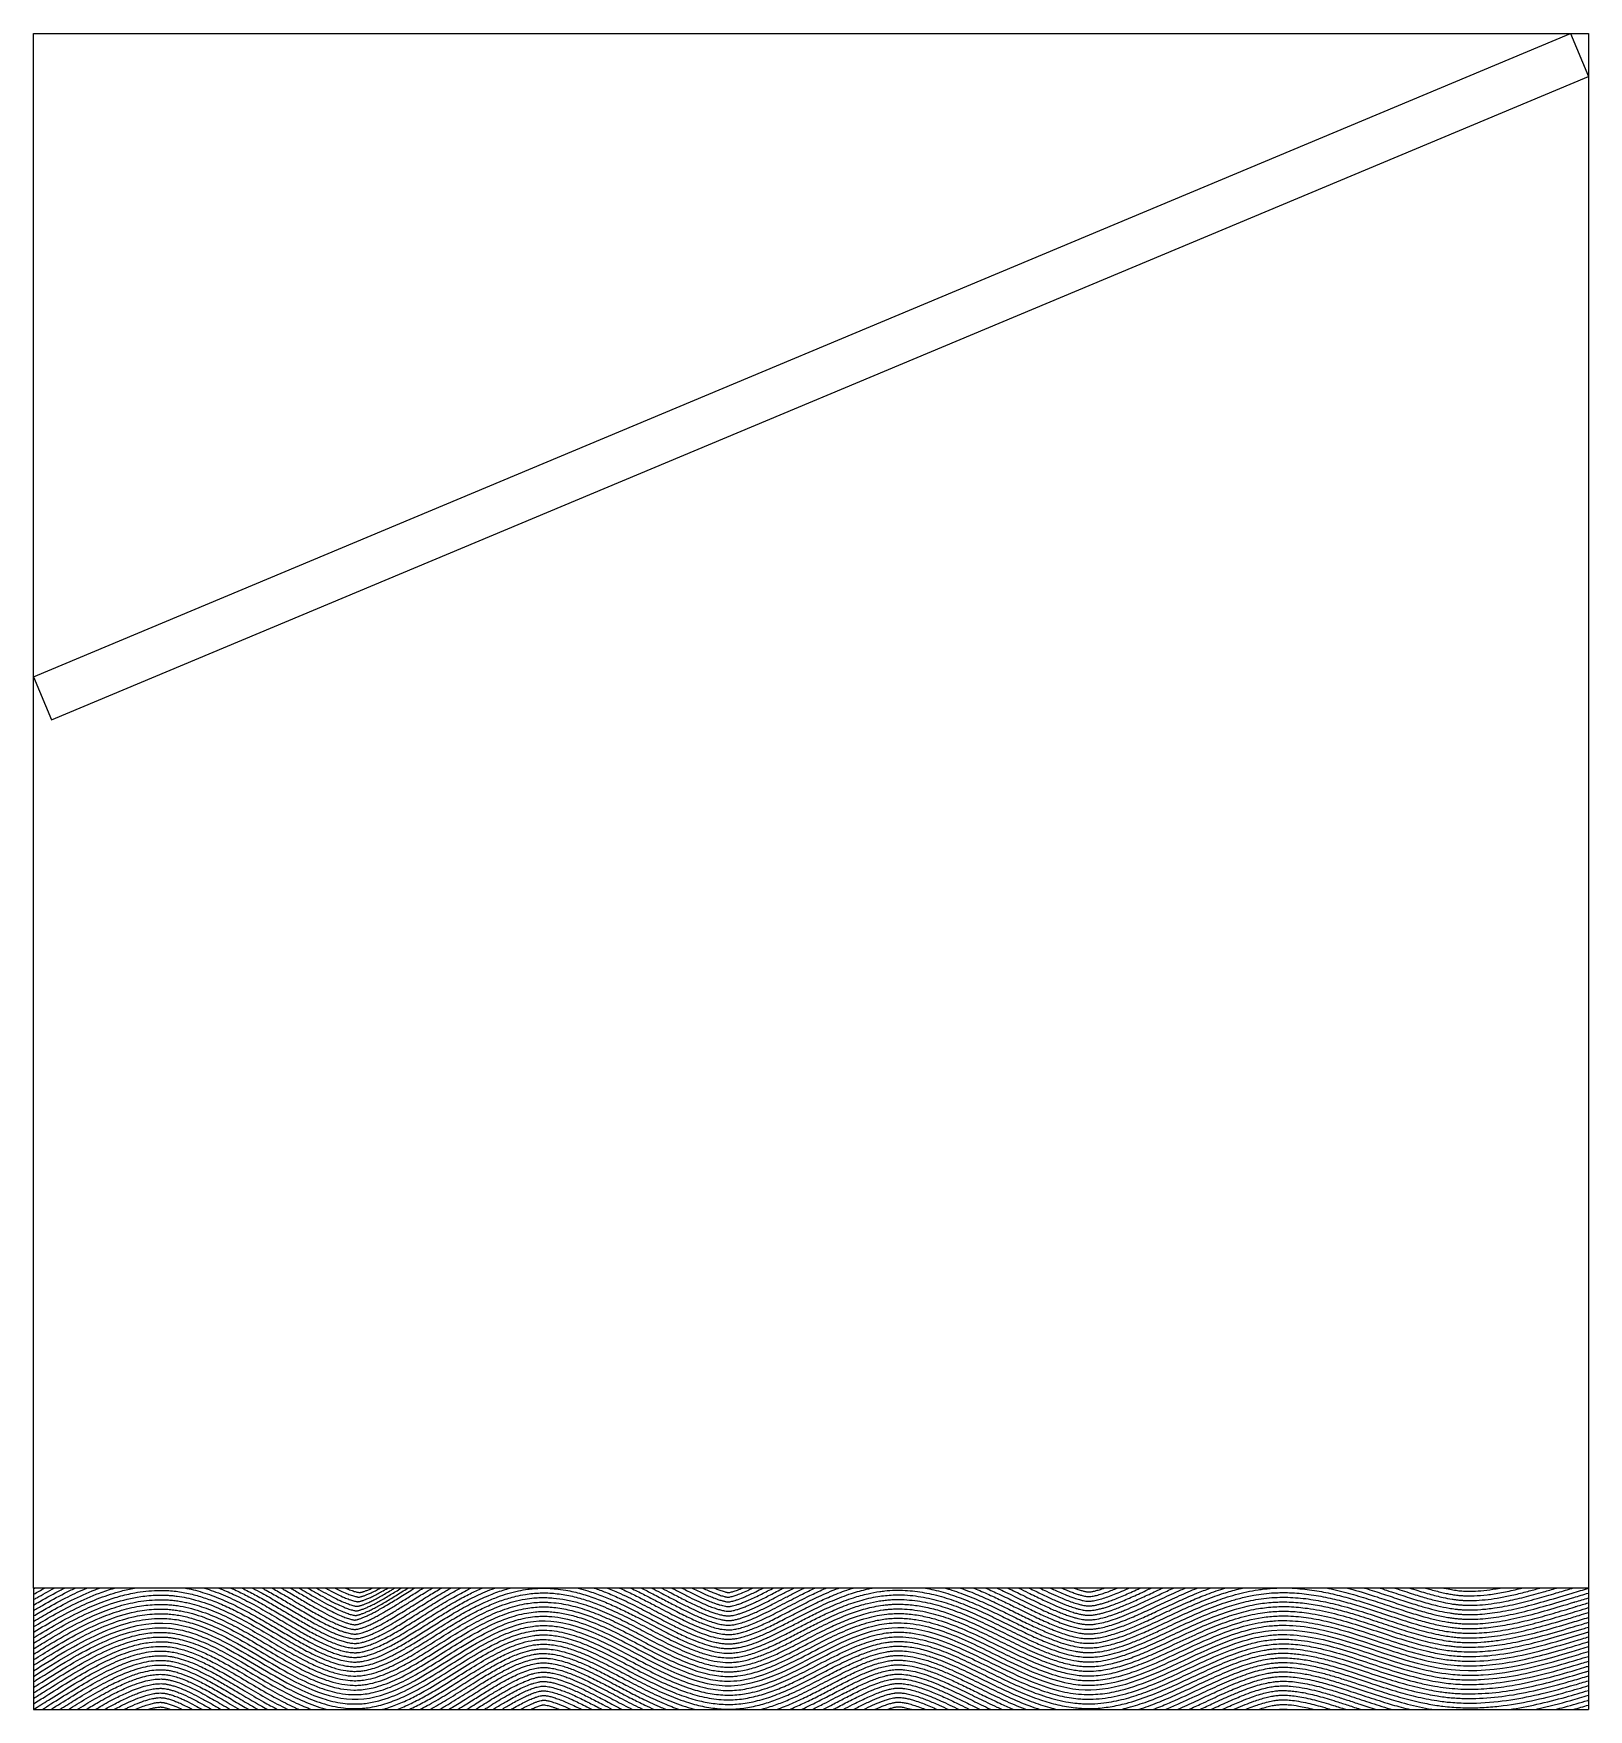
# Model space of a CAD drawing. Header units: centimetres. Extents: x 760 to 9691, y -810 to 2997.
# Drawn here: x 7691 to 9691, y 568 to 2724 of the extents above; entities that cross this region are included whole.
import ezdxf

# ---------------------------------------------------------------- set-up
doc = ezdxf.new("R2010")
doc.units = ezdxf.units.CM
doc.layers.add('acqua', color=140, linetype='Continuous')
doc.layers.add('MURO', color=1, linetype='Continuous')

msp = doc.modelspace()

# ---------------------------------------------------------------- linework, layer by layer
for p, q in [((7691, 2723.7), (9691, 2723.7)), ((7691, 723.7), (7691, 2723.7)), ((9691, 2723.7), (9691, 723.7)), ((9691, 723.7), (7691, 723.7))]:
    msp.add_line(p, q)
at = {"layer": 'acqua'}
for p, q in [((7691, 723.7), (7691, 567.6)), ((9691, 723.7), (9691, 567.6)), ((7691, 567.6), (9691, 567.6))]:
    msp.add_line(p, q, dxfattribs=at)
for points, knots in [([(7691, 666.8), (7691.3, 667), (7691.6, 667.1), (7701.1, 673), (7710.6, 678.7), (7730, 689.6), (7739.9, 694.8), (7758.6, 703.8), (7767.3, 707.6), (7785.2, 714.5), (7794.4, 717.5), (7809.4, 721.4), (7815.1, 722.7), (7820.9, 723.7)], [26.884331, 26.884331, 26.884331, 26.884331, 27.706971, 27.706971, 56.506596, 56.506596, 85.306221, 85.306221, 109.496203, 109.496203, 133.686184, 133.686184, 147.984861, 147.984861, 147.984861, 147.984861]), ([(7691, 673.8), (7699.1, 678.8), (7707.3, 683.7), (7725.2, 693.8), (7734.9, 699), (7754.9, 708.8), (7765.1, 713.3), (7782, 719.6), (7788.4, 721.8), (7795, 723.7)], [30.109231, 30.109231, 30.109231, 30.109231, 54.931996, 54.931996, 82.944242, 82.944242, 110.956488, 110.956488, 127.518319, 127.518319, 127.518319, 127.518319]), ([(7691, 680.9), (7697.7, 684.9), (7704.5, 688.9), (7720.7, 698.2), (7730.2, 703.3), (7749.9, 713.1), (7760, 717.6), (7772.3, 722.4), (7774.1, 723.1), (7775.9, 723.7)], [33.288954, 33.288954, 33.288954, 33.288954, 53.57405, 53.57405, 80.914864, 80.914864, 108.255677, 108.255677, 112.899729, 112.899729, 112.899729, 112.899729]), ([(7691, 687.9), (7696.3, 691.1), (7701.7, 694.2), (7716.3, 702.6), (7725.7, 707.8), (7743.3, 716.5), (7751.3, 720.3), (7759.5, 723.7)], [36.419469, 36.419469, 36.419469, 36.419469, 52.371626, 52.371626, 79.118659, 79.118659, 100.668167, 100.668167, 100.668167, 100.668167]), ([(7691, 694.9), (7695, 697.2), (7699, 699.6), (7712.1, 707.1), (7721.4, 712.2), (7735.5, 719.4), (7740.1, 721.6), (7744.7, 723.7)], [39.497117, 39.497117, 39.497117, 39.497117, 51.308179, 51.308179, 77.532029, 77.532029, 89.803798, 89.803798, 89.803798, 89.803798]), ([(7691, 701.8), (7693.7, 703.4), (7696.4, 705), (7708, 711.7), (7717.2, 716.8), (7728.1, 722.4), (7729.5, 723), (7730.9, 723.7)], [42.518641, 42.518641, 42.518641, 42.518641, 50.35869, 50.35869, 76.117119, 76.117119, 79.829621, 79.829621, 79.829621, 79.829621]), ([(7691, 708.8), (7692.4, 709.6), (7693.8, 710.4), (7702.5, 715.5), (7710, 719.7), (7717.7, 723.7)], [45.481205, 45.481205, 45.481205, 45.481205, 49.508415, 49.508415, 70.466671, 70.466671, 70.466671, 70.466671]), ([(7691, 715.8), (7691.2, 715.8), (7691.3, 715.9), (7695.9, 718.6), (7700.5, 721.2), (7705.1, 723.7)], [48.3824, 48.3824, 48.3824, 48.3824, 48.740657, 48.740657, 61.539397, 61.539397, 61.539397, 61.539397]), ([(7691, 659.7), (7692.6, 660.7), (7694.2, 661.7), (7705.4, 668.6), (7715.2, 674.4), (7735, 685.5), (7745.2, 690.8), (7763.9, 699.6), (7772.5, 703.3), (7787.7, 708.9), (7794.3, 711.1), (7807.6, 714.8), (7814.4, 716.4), (7826, 718.6), (7830.8, 719.3), (7840.4, 720.3), (7845.3, 720.6), (7853.5, 720.8), (7856.9, 720.8), (7863.4, 720.6), (7866.5, 720.4), (7872.7, 719.8), (7875.9, 719.4), (7882.1, 718.5), (7885.1, 717.9), (7894.2, 716.1), (7900.1, 714.5), (7911.7, 711), (7917.3, 709.1), (7929.5, 704.4), (7935.9, 701.6), (7948.5, 695.7), (7954.6, 692.6), (7966.7, 686.2), (7972.6, 682.9), (7990, 673), (8001.2, 666.2), (8019, 655.8), (8025.9, 651.8), (8039.2, 644.4), (8045.6, 641), (8057.2, 635.4), (8062.4, 633.1), (8071.2, 629.6), (8075, 628.2), (8082.1, 626), (8085.6, 625.1), (8092.2, 623.7), (8095.3, 623.2), (8100, 622.7), (8101.6, 622.6), (8104.1, 622.6), (8105, 622.6), (8106.8, 622.6), (8107.6, 622.7), (8109.5, 622.8), (8110.4, 622.9), (8113.3, 623.2), (8115.4, 623.5), (8120.7, 624.6), (8123.9, 625.4), (8131.5, 627.8), (8136, 629.5), (8144.5, 633.2), (8148.5, 635), (8156.7, 639.2), (8160.9, 641.4), (8169.5, 646.3), (8173.9, 648.9), (8182.9, 654.3), (8187.5, 657.1), (8198.8, 664.2), (8205.7, 668.5), (8219.7, 677.2), (8226.9, 681.7), (8240.4, 689.6), (8246.7, 693.1), (8259.6, 699.9), (8266.2, 703.2), (8278, 708.4), (8283.1, 710.5), (8292.6, 714), (8296.9, 715.4), (8305.6, 718), (8310.1, 719.1), (8318.7, 721), (8322.7, 721.7), (8329.2, 722.5), (8331.7, 722.8), (8336.6, 723.2), (8339, 723.4), (8343.8, 723.6), (8346.2, 723.6), (8350.8, 723.5), (8353.1, 723.5), (8357.7, 723.2), (8360, 723), (8366.8, 722.4), (8371.2, 721.8), (8382.5, 719.8), (8389.3, 718.2), (8402.4, 714.5), (8408.9, 712.3), (8421.4, 707.7), (8427.5, 705.2), (8439.6, 699.9), (8445.4, 697.1), (8457, 691.5), (8462.7, 688.6), (8479.5, 680), (8490.3, 674.2), (8507.6, 665.3), (8514.2, 661.9), (8527.2, 655.8), (8533.4, 653), (8544.8, 648.5), (8550, 646.6), (8559.3, 643.8), (8563.5, 642.7), (8571.5, 641.1), (8575.3, 640.5), (8580.2, 640.1), (8581.6, 640.1), (8584, 640), (8585.1, 640), (8587.4, 640), (8588.5, 640.1), (8590.7, 640.2), (8591.9, 640.3), (8594.2, 640.6), (8595.4, 640.8), (8599.3, 641.4), (8602.1, 641.9), (8607.9, 643.3), (8610.9, 644.2), (8617.1, 646.2), (8620.3, 647.3), (8626.8, 649.8), (8630.2, 651.2), (8640.2, 655.5), (8647, 658.8), (8659.9, 665.2), (8666, 668.3), (8677.2, 674.2), (8682.3, 676.8), (8692.8, 682.2), (8698.2, 684.9), (8709.1, 690.1), (8714.6, 692.7), (8727.4, 698.3), (8734.7, 701.2), (8749.8, 706.5), (8757.5, 708.8), (8769.4, 711.5), (8773.2, 712.3), (8780.3, 713.4), (8783.5, 713.8), (8790, 714.5), (8793.3, 714.8), (8799.1, 715), (8801.6, 715), (8806.6, 715), (8809, 715), (8816.2, 714.6), (8820.8, 714.2), (8834.6, 712.4), (8843.5, 710.6), (8860.9, 706.1), (8869.4, 703.3), (8885.8, 697.3), (8893.8, 694), (8910.7, 686.6), (8919.5, 682.5), (8936.7, 674.1), (8945.1, 670), (8961.5, 662), (8969.5, 658.1), (8983, 652), (8988.7, 649.6), (8998.7, 645.6), (9003.1, 644), (9011.7, 641.1), (9015.8, 639.8), (9023.9, 637.7), (9027.8, 636.9), (9034.9, 635.7), (9038.1, 635.3), (9042.6, 634.9), (9044, 634.8), (9046.5, 634.8), (9047.7, 634.7), (9050, 634.8), (9051.2, 634.8), (9054.8, 635), (9057.2, 635.2), (9063.6, 635.9), (9067.7, 636.6), (9076.1, 638.4), (9080.4, 639.5), (9089.3, 642.1), (9093.9, 643.6), (9102.7, 646.8), (9106.9, 648.5), (9115.5, 652), (9119.9, 653.8), (9133.3, 659.7), (9142.5, 663.9), (9161.4, 672.8), (9171.1, 677.3), (9191.1, 686.2), (9201.4, 690.6), (9219.7, 697.4), (9227.4, 700), (9243.4, 704.7), (9251.6, 706.7), (9264.4, 709.2), (9268.9, 709.9), (9278, 711), (9282.7, 711.4), (9291.8, 711.9), (9296.4, 712), (9305.4, 711.9), (9309.8, 711.7), (9323.1, 710.8), (9331.7, 709.7), (9348.7, 706.8), (9357, 705.1), (9375.5, 700.5), (9385.7, 697.6), (9405.6, 691.6), (9415.3, 688.4), (9434.3, 682.1), (9443.6, 679), (9461.7, 673.3), (9470.5, 670.6), (9487.7, 666.1), (9496, 664.2), (9507, 662.2), (9509.9, 661.8), (9515.4, 661), (9517.8, 660.8), (9522.8, 660.3), (9525.3, 660.1), (9530.3, 659.8), (9532.8, 659.8), (9540.4, 659.6), (9545.5, 659.8), (9555.9, 660.3), (9561.1, 660.8), (9576.3, 662.5), (9586.4, 664.2), (9607, 668.5), (9617.6, 671.1), (9639, 676.8), (9650, 680), (9667, 685), (9672.9, 686.8), (9678.9, 688.6), (9678.9, 688.6), (9678.9, 688.6), (9678.9, 688.6), (9682.9, 689.9), (9687, 691.1), (9691, 692.3)], [23.618319, 23.618319, 23.618319, 23.618319, 28.629119, 28.629119, 58.36964, 58.36964, 88.110161, 88.110161, 112.164436, 112.164436, 129.777346, 129.777346, 147.390256, 147.390256, 159.407746, 159.407746, 171.425237, 171.425237, 179.520338, 179.520338, 187.013818, 187.013818, 194.507298, 194.507298, 202.000778, 202.000778, 216.987737, 216.987737, 231.974697, 231.974697, 249.842957, 249.842957, 267.711216, 267.711216, 285.579476, 285.579476, 321.315995, 321.315995, 344.395406, 344.395406, 367.474818, 367.474818, 387.300918, 387.300918, 402.691092, 402.691092, 418.081265, 418.081265, 433.471439, 433.471439, 442.221493, 442.221493, 447.1264, 447.1264, 452.141035, 452.141035, 457.155669, 457.155669, 467.949453, 467.949453, 483.190871, 483.190871, 502.194455, 502.194455, 517.852362, 517.852362, 533.51027, 533.51027, 549.168177, 549.168177, 564.826084, 564.826084, 587.268339, 587.268339, 609.710594, 609.710594, 628.487944, 628.487944, 647.265294, 647.265294, 661.107344, 661.107344, 672.228334, 672.228334, 683.349324, 683.349324, 693.097925, 693.097925, 698.760574, 698.760574, 704.423223, 704.423223, 709.836566, 709.836566, 715.249909, 715.249909, 720.663251, 720.663251, 731.489937, 731.489937, 748.561443, 748.561443, 765.63295, 765.63295, 782.704456, 782.704456, 799.775962, 799.775962, 816.847469, 816.847469, 850.990482, 850.990482, 873.232487, 873.232487, 895.474492, 895.474492, 915.165477, 915.165477, 932.489552, 932.489552, 949.813628, 949.813628, 956.319104, 956.319104, 961.977274, 961.977274, 967.635444, 967.635444, 973.293615, 973.293615, 978.951785, 978.951785, 991.504322, 991.504322, 1004.056859, 1004.056859, 1016.609396, 1016.609396, 1029.161933, 1029.161933, 1052.976918, 1052.976918, 1072.990228, 1072.990228, 1089.189588, 1089.189588, 1105.388949, 1105.388949, 1121.588309, 1121.588309, 1141.726193, 1141.726193, 1161.864077, 1161.864077, 1171.247989, 1171.247989, 1178.932373, 1178.932373, 1186.616757, 1186.616757, 1192.490762, 1192.490762, 1198.364766, 1198.364766, 1209.549811, 1209.549811, 1232.264849, 1232.264849, 1254.979887, 1254.979887, 1277.694925, 1277.694925, 1303.962811, 1303.962811, 1330.230696, 1330.230696, 1356.498582, 1356.498582, 1376.062228, 1376.062228, 1392.089543, 1392.089543, 1408.116858, 1408.116858, 1424.144172, 1424.144172, 1438.326013, 1438.326013, 1444.785665, 1444.785665, 1450.157388, 1450.157388, 1455.52911, 1455.52911, 1466.272555, 1466.272555, 1483.211376, 1483.211376, 1500.150198, 1500.150198, 1517.089019, 1517.089019, 1532.061165, 1532.061165, 1547.033311, 1547.033311, 1576.977604, 1576.977604, 1606.921896, 1606.921896, 1636.866188, 1636.866188, 1658.256889, 1658.256889, 1679.647589, 1679.647589, 1690.93657, 1690.93657, 1702.22555, 1702.22555, 1713.514531, 1713.514531, 1724.803511, 1724.803511, 1747.381473, 1747.381473, 1769.959434, 1769.959434, 1798.845287, 1798.845287, 1827.73114, 1827.73114, 1856.616993, 1856.616993, 1885.502846, 1885.502846, 1914.388699, 1914.388699, 1925.050841, 1925.050841, 1934.334189, 1934.334189, 1943.617537, 1943.617537, 1952.900885, 1952.900885, 1971.467581, 1971.467581, 1990.034276, 1990.034276, 2024.427722, 2024.427722, 2058.821169, 2058.821169, 2093.214615, 2093.214615, 2111.409951, 2111.409951, 2111.409951, 2111.410891, 2111.410891, 2111.410891, 2123.711539, 2123.711539, 2123.711539, 2123.711539]), ([(7691, 652.7), (7694, 654.5), (7697, 656.4), (7709.9, 664.3), (7720, 670.3), (7740.4, 681.6), (7750.9, 687), (7772.2, 696.7), (7783.1, 701.1), (7805.5, 708.3), (7817, 711.1), (7835.9, 713.9), (7843.1, 714.5), (7854.9, 714.8), (7859.5, 714.8), (7866.1, 714.4), (7868.1, 714.2), (7872, 713.8), (7874, 713.6), (7879.9, 712.8), (7883.9, 712.1), (7891.8, 710.4), (7895.7, 709.5), (7909.4, 705.6), (7919, 702.2), (7937.5, 694.4), (7946.4, 690), (7963.9, 680.9), (7972.4, 676.1), (7989.2, 666.4), (7997.5, 661.5), (8013.4, 652.1), (8021, 647.7), (8035.9, 639.4), (8043.1, 635.6), (8055.3, 629.7), (8060.4, 627.4), (8070.3, 623.5), (8075, 621.8), (8084.1, 619.2), (8088.5, 618.2), (8095.1, 617.2), (8097.5, 616.9), (8102.1, 616.6), (8104.3, 616.6), (8107.4, 616.7), (8108.3, 616.7), (8110.1, 616.8), (8111, 616.9), (8113.7, 617.2), (8115.6, 617.5), (8120.6, 618.4), (8123.7, 619.2), (8130.2, 621.1), (8133.6, 622.2), (8140.5, 624.9), (8144.1, 626.4), (8151.4, 629.8), (8155.2, 631.6), (8162.8, 635.6), (8166.7, 637.8), (8174.6, 642.3), (8178.7, 644.7), (8189.6, 651.3), (8196.6, 655.7), (8209.6, 663.9), (8215.6, 667.7), (8227.8, 675.2), (8234.1, 679), (8246.7, 686.3), (8253.2, 689.9), (8265.2, 696), (8270.7, 698.6), (8281.9, 703.6), (8287.6, 705.9), (8299.3, 709.9), (8305.3, 711.7), (8315.5, 714.2), (8319.5, 715), (8326.8, 716.2), (8329.9, 716.6), (8336.4, 717.2), (8339.6, 717.4), (8346.2, 717.6), (8349.4, 717.6), (8355.8, 717.3), (8359, 717.1), (8368.8, 716.1), (8375.4, 715.1), (8388.2, 712.3), (8394.4, 710.6), (8406.7, 706.7), (8412.7, 704.6), (8427.5, 698.7), (8436.2, 694.8), (8453.3, 686.7), (8461.6, 682.5), (8477.9, 674), (8485.9, 669.8), (8501.5, 661.6), (8509.1, 657.8), (8524, 650.6), (8531.3, 647.4), (8543.7, 642.5), (8548.9, 640.7), (8558.2, 637.9), (8562.3, 636.8), (8568.6, 635.5), (8570.9, 635.1), (8575.2, 634.6), (8577.2, 634.4), (8580.6, 634.1), (8582.1, 634), (8584.7, 634), (8585.8, 634), (8588.1, 634.1), (8589.3, 634.1), (8591.6, 634.3), (8592.8, 634.4), (8596.4, 634.8), (8598.9, 635.2), (8604.1, 636.2), (8606.7, 636.9), (8612.2, 638.3), (8614.9, 639.2), (8623.4, 642), (8629.4, 644.3), (8641.6, 649.6), (8647.9, 652.6), (8659.7, 658.4), (8665, 661.1), (8675.9, 666.7), (8681.5, 669.6), (8692.7, 675.4), (8698.5, 678.3), (8711.5, 684.7), (8718.9, 688.1), (8732.4, 693.8), (8738.4, 696.2), (8750.8, 700.5), (8757.1, 702.4), (8768.8, 705.3), (8774, 706.3), (8781.6, 707.5), (8784, 707.8), (8788.7, 708.4), (8791, 708.6), (8795.8, 708.9), (8798.2, 709), (8802.9, 709.1), (8805.3, 709), (8812.2, 708.9), (8816.7, 708.5), (8830.2, 707.1), (8838.9, 705.5), (8856.2, 701.2), (8864.7, 698.6), (8881.3, 692.6), (8889.4, 689.4), (8905.3, 682.5), (8913.1, 678.9), (8928.4, 671.5), (8935.9, 667.8), (8950.7, 660.6), (8957.9, 657.1), (8972.1, 650.4), (8979, 647.2), (8991.3, 642), (8996.7, 639.9), (9007.4, 636.1), (9012.7, 634.5), (9022.9, 631.7), (9027.8, 630.7), (9034.6, 629.7), (9036.5, 629.4), (9040.1, 629.1), (9041.7, 629), (9044.9, 628.8), (9046.4, 628.8), (9051, 628.8), (9054.1, 628.9), (9061.5, 629.5), (9065.9, 630.2), (9075, 632), (9079.7, 633.1), (9091.2, 636.4), (9098.1, 638.7), (9112.5, 644.2), (9120, 647.3), (9135.4, 654.1), (9143.3, 657.7), (9160.1, 665.5), (9169, 669.7), (9187.2, 678), (9196.5, 682), (9215.7, 689.6), (9225.5, 693.1), (9240, 697.5), (9244.5, 698.7), (9253.2, 700.8), (9257.4, 701.8), (9265, 703.2), (9268.4, 703.7), (9275.4, 704.7), (9279, 705.1), (9285.7, 705.6), (9288.6, 705.7), (9294.5, 705.9), (9297.4, 706), (9308, 705.9), (9315.6, 705.4), (9330.5, 703.8), (9337.9, 702.7), (9352.4, 699.9), (9359.5, 698.3), (9373.6, 694.8), (9380.5, 692.9), (9396.6, 688.1), (9405.7, 685.2), (9423.6, 679.3), (9432.3, 676.4), (9449.6, 670.8), (9458, 668.1), (9474.6, 663.3), (9482.7, 661.1), (9498.5, 657.6), (9506.2, 656.2), (9516.5, 654.9), (9519.4, 654.6), (9525, 654.1), (9527.8, 653.9), (9533.6, 653.7), (9536.4, 653.7), (9545.1, 653.7), (9550.9, 654), (9562.7, 654.9), (9568.7, 655.6), (9584.9, 657.9), (9595.1, 659.8), (9616.1, 664.5), (9626.8, 667.2), (9648.4, 673.2), (9659.4, 676.5), (9673.9, 680.8), (9677.3, 681.9), (9680.6, 682.9), (9680.6, 682.9), (9680.6, 682.9), (9680.6, 682.9), (9684.1, 683.9), (9687.6, 685), (9691, 686)], [20.315331, 20.315331, 20.315331, 20.315331, 29.731001, 29.731001, 60.57116, 60.57116, 91.41132, 91.41132, 122.251479, 122.251479, 153.091638, 153.091638, 171.396963, 171.396963, 182.982626, 182.982626, 187.831936, 187.831936, 192.681247, 192.681247, 202.781908, 202.781908, 212.882569, 212.882569, 238.972697, 238.972697, 265.062826, 265.062826, 291.152954, 291.152954, 317.622371, 317.622371, 343.056033, 343.056033, 368.489694, 368.489694, 387.537885, 387.537885, 406.586076, 406.586076, 425.634267, 425.634267, 436.791849, 436.791849, 447.94943, 447.94943, 452.480954, 452.480954, 457.012478, 457.012478, 466.075526, 466.075526, 480.161421, 480.161421, 494.247316, 494.247316, 508.333211, 508.333211, 522.419106, 522.419106, 536.505002, 536.505002, 550.590897, 550.590897, 574.145535, 574.145535, 593.536948, 593.536948, 612.92836, 612.92836, 632.319773, 632.319773, 648.069929, 648.069929, 663.820086, 663.820086, 679.570242, 679.570242, 689.830399, 689.830399, 697.538147, 697.538147, 705.381108, 705.381108, 713.22407, 713.22407, 721.067031, 721.067031, 737.644335, 737.644335, 754.221638, 754.221638, 770.798942, 770.798942, 795.968104, 795.968104, 821.137265, 821.137265, 846.306427, 846.306427, 871.475589, 871.475589, 896.644751, 896.644751, 916.235196, 916.235196, 932.428454, 932.428454, 942.185535, 942.185535, 950.850971, 950.850971, 957.557748, 957.557748, 962.943668, 962.943668, 968.329588, 968.329588, 973.715508, 973.715508, 984.682415, 984.682415, 995.649322, 995.649322, 1006.616229, 1006.616229, 1028.550044, 1028.550044, 1050.483859, 1050.483859, 1068.166049, 1068.166049, 1085.84824, 1085.84824, 1103.530431, 1103.530431, 1125.161286, 1125.161286, 1142.092719, 1142.092719, 1159.024153, 1159.024153, 1172.303948, 1172.303948, 1178.075272, 1178.075272, 1183.846595, 1183.846595, 1189.617919, 1189.617919, 1195.389243, 1195.389243, 1206.708021, 1206.708021, 1229.345578, 1229.345578, 1252.606562, 1252.606562, 1275.867546, 1275.867546, 1299.12853, 1299.12853, 1322.389514, 1322.389514, 1345.650497, 1345.650497, 1368.911481, 1368.911481, 1387.839338, 1387.839338, 1407.412692, 1407.412692, 1426.986045, 1426.986045, 1435.110995, 1435.110995, 1442.003815, 1442.003815, 1448.896635, 1448.896635, 1461.791963, 1461.791963, 1479.738994, 1479.738994, 1497.686024, 1497.686024, 1522.493985, 1522.493985, 1548.080383, 1548.080383, 1573.666781, 1573.666781, 1601.400451, 1601.400451, 1629.134121, 1629.134121, 1656.867791, 1656.867791, 1669.020116, 1669.020116, 1680.200704, 1680.200704, 1688.817547, 1688.817547, 1698.126645, 1698.126645, 1705.61344, 1705.61344, 1713.100235, 1713.100235, 1732.941425, 1732.941425, 1752.782616, 1752.782616, 1772.623807, 1772.623807, 1792.464997, 1792.464997, 1819.38006, 1819.38006, 1846.295123, 1846.295123, 1873.210186, 1873.210186, 1900.12525, 1900.12525, 1927.040313, 1927.040313, 1937.275251, 1937.275251, 1947.510189, 1947.510189, 1957.745127, 1957.745127, 1978.215004, 1978.215004, 1998.68488, 1998.68488, 2032.832196, 2032.832196, 2066.979512, 2066.979512, 2101.126828, 2101.126828, 2111.409951, 2111.409951, 2111.409951, 2111.410759, 2111.410759, 2111.410759, 2121.953436, 2121.953436, 2121.953436, 2121.953436]), ([(7691, 645.6), (7695.5, 648.4), (7700, 651.2), (7714.8, 660.2), (7725.2, 666.3), (7746.4, 677.9), (7757.2, 683.4), (7776.8, 692.1), (7785.6, 695.5), (7803.6, 701.5), (7812.8, 703.9), (7831.5, 707.4), (7841, 708.5), (7854.2, 708.8), (7857.6, 708.8), (7863.4, 708.5), (7865.7, 708.4), (7870.3, 708), (7872.6, 707.7), (7877.1, 707.1), (7879.3, 706.8), (7883.8, 706), (7886, 705.5), (7892.6, 704.1), (7896.9, 702.9), (7909.2, 699.3), (7917, 696.5), (7933.5, 689.6), (7942.2, 685.4), (7959.3, 676.6), (7967.6, 671.9), (7984, 662.5), (7992.1, 657.7), (8007.9, 648.4), (8015.6, 643.8), (8030.8, 635.3), (8038.3, 631.3), (8051.2, 625), (8056.7, 622.5), (8067.5, 618.1), (8072.7, 616.3), (8082.8, 613.3), (8087.6, 612.2), (8096.9, 610.8), (8101.4, 610.5), (8106.8, 610.6), (8107.9, 610.7), (8111.3, 610.9), (8113.6, 611.1), (8118.2, 611.9), (8120.6, 612.3), (8126.8, 613.8), (8130.7, 614.9), (8138.7, 617.7), (8142.8, 619.3), (8151.3, 623.1), (8155.6, 625.2), (8164.4, 629.7), (8168.9, 632.1), (8180.7, 638.9), (8188.1, 643.4), (8203.3, 652.8), (8211, 657.7), (8226.8, 667.5), (8234.8, 672.4), (8251.2, 682), (8259.6, 686.5), (8276.8, 695), (8285.7, 698.8), (8304, 705.3), (8313.5, 707.9), (8327.1, 710.2), (8330.8, 710.7), (8337.4, 711.3), (8340.2, 711.4), (8345.9, 711.6), (8348.7, 711.6), (8354.2, 711.4), (8357, 711.2), (8365.3, 710.5), (8370.7, 709.7), (8381.4, 707.7), (8386.7, 706.4), (8400.3, 702.6), (8408.5, 699.8), (8424.5, 693.5), (8432.3, 690), (8447.8, 682.7), (8455.4, 678.9), (8470.3, 671.2), (8477.6, 667.3), (8493.4, 659.1), (8501.8, 654.7), (8518.3, 646.7), (8526.3, 643), (8539.8, 637.6), (8545.4, 635.5), (8556.2, 632.2), (8561.4, 630.8), (8571.6, 628.9), (8576.5, 628.3), (8582.6, 628), (8583.9, 628), (8586.7, 628), (8588, 628), (8590.8, 628.2), (8592.2, 628.3), (8595, 628.6), (8596.5, 628.8), (8600.8, 629.4), (8603.8, 630), (8611.2, 631.8), (8615.8, 633.1), (8625.3, 636.3), (8630.1, 638.2), (8640.1, 642.3), (8645.1, 644.6), (8655.5, 649.6), (8660.7, 652.2), (8673.8, 658.8), (8681.6, 663), (8697.7, 671.2), (8706, 675.4), (8722.8, 683.3), (8731.5, 687.1), (8747.2, 693), (8754.2, 695.3), (8768.4, 699.1), (8775.8, 700.7), (8785.4, 702), (8787.5, 702.2), (8791.8, 702.6), (8793.9, 702.8), (8798.2, 703), (8800.3, 703), (8808.7, 703.1), (8814.9, 702.7), (8827, 701.4), (8833, 700.4), (8845.5, 697.8), (8852, 696.1), (8864.6, 692.2), (8870.9, 690.1), (8886.1, 684.3), (8895, 680.5), (8912.6, 672.5), (8921.2, 668.4), (8938.1, 660.1), (8946.4, 656), (8962.7, 648.1), (8970.7, 644.4), (8986.4, 637.5), (8994, 634.5), (9007.3, 629.8), (9013, 628.1), (9021.5, 626), (9024.5, 625.3), (9029.8, 624.3), (9032.3, 623.9), (9036.7, 623.4), (9038.6, 623.2), (9042.5, 622.9), (9044.4, 622.8), (9048.1, 622.7), (9050, 622.8), (9053.9, 622.9), (9055.8, 623), (9061.7, 623.5), (9065.6, 624.1), (9075.8, 625.9), (9082, 627.5), (9094.8, 631.3), (9101.4, 633.5), (9114.8, 638.6), (9121.7, 641.5), (9137.6, 648.5), (9146.7, 652.7), (9165.4, 661.4), (9174.9, 665.8), (9194.3, 674.5), (9204.2, 678.7), (9222.3, 685.6), (9230.3, 688.4), (9246.8, 693.2), (9255.2, 695.3), (9267.3, 697.5), (9270.8, 698), (9277.8, 698.9), (9281.4, 699.3), (9288.5, 699.7), (9292.1, 699.9), (9299.1, 700), (9302.6, 700), (9314.1, 699.5), (9321.9, 698.8), (9340.1, 696.3), (9350.4, 694.3), (9370.7, 689.4), (9380.6, 686.6), (9400.2, 680.7), (9409.8, 677.5), (9428.7, 671.3), (9438, 668.2), (9456.4, 662.3), (9465.4, 659.6), (9483.1, 654.8), (9491.7, 652.8), (9503.4, 650.7), (9506.5, 650.1), (9511.9, 649.4), (9514.1, 649.1), (9518.4, 648.6), (9520.6, 648.4), (9524.9, 648.1), (9527.1, 648), (9533.7, 647.7), (9538.1, 647.7), (9551.4, 647.9), (9560.4, 648.6), (9578.7, 650.8), (9588, 652.4), (9608.9, 656.6), (9620.5, 659.4), (9644.1, 665.8), (9656.1, 669.3), (9672.9, 674.3), (9677.6, 675.7), (9682.4, 677.1), (9682.4, 677.1), (9682.4, 677.1), (9682.4, 677.1), (9685.3, 678), (9688.1, 678.9), (9691, 679.8)], [16.979954, 16.979954, 16.979954, 16.979954, 31.095219, 31.095219, 63.28096, 63.28096, 95.466702, 95.466702, 120.853593, 120.853593, 146.240484, 146.240484, 171.627376, 171.627376, 180.602668, 180.602668, 186.595353, 186.595353, 192.450682, 192.450682, 198.306012, 198.306012, 204.161341, 204.161341, 215.872, 215.872, 237.733016, 237.733016, 263.422925, 263.422925, 289.112834, 289.112834, 314.802742, 314.802742, 340.492651, 340.492651, 366.18256, 366.18256, 386.259661, 386.259661, 406.336763, 406.336763, 426.413865, 426.413865, 446.490966, 446.490966, 451.660583, 451.660583, 461.999816, 461.999816, 472.339048, 472.339048, 488.325354, 488.325354, 504.31166, 504.31166, 520.297966, 520.297966, 536.284272, 536.284272, 561.691931, 561.691931, 587.099591, 587.099591, 612.50725, 612.50725, 637.914909, 637.914909, 663.322569, 663.322569, 688.730228, 688.730228, 698.304468, 698.304468, 705.367169, 705.367169, 712.429869, 712.429869, 719.492569, 719.492569, 733.695433, 733.695433, 747.898298, 747.898298, 770.881647, 770.881647, 793.864996, 793.864996, 816.848345, 816.848345, 839.831694, 839.831694, 867.090872, 867.090872, 894.350049, 894.350049, 914.361952, 914.361952, 934.373855, 934.373855, 954.385758, 954.385758, 960.242831, 960.242831, 966.227368, 966.227368, 972.211905, 972.211905, 978.196442, 978.196442, 990.165516, 990.165516, 1007.724554, 1007.724554, 1025.283591, 1025.283591, 1042.842628, 1042.842628, 1060.401666, 1060.401666, 1085.693193, 1085.693193, 1110.98472, 1110.98472, 1136.276247, 1136.276247, 1155.611223, 1155.611223, 1174.946198, 1174.946198, 1180.332038, 1180.332038, 1185.717878, 1185.717878, 1191.103717, 1191.103717, 1207.043298, 1207.043298, 1222.98288, 1222.98288, 1240.673748, 1240.673748, 1258.364617, 1258.364617, 1284.620341, 1284.620341, 1310.876064, 1310.876064, 1337.131788, 1337.131788, 1363.387511, 1363.387511, 1389.643235, 1389.643235, 1410.238068, 1410.238068, 1421.358046, 1421.358046, 1430.867635, 1430.867635, 1438.7372, 1438.7372, 1446.451665, 1446.451665, 1454.166129, 1454.166129, 1461.880594, 1461.880594, 1477.309524, 1477.309524, 1500.353339, 1500.353339, 1523.397155, 1523.397155, 1546.44097, 1546.44097, 1575.961722, 1575.961722, 1605.482475, 1605.482475, 1635.003227, 1635.003227, 1658.040501, 1658.040501, 1681.077776, 1681.077776, 1690.380283, 1690.380283, 1699.682789, 1699.682789, 1708.985295, 1708.985295, 1718.287802, 1718.287802, 1739.507241, 1739.507241, 1768.320352, 1768.320352, 1797.133463, 1797.133463, 1825.946574, 1825.946574, 1854.759685, 1854.759685, 1883.572796, 1883.572796, 1912.385907, 1912.385907, 1923.240102, 1923.240102, 1930.880544, 1930.880544, 1938.520986, 1938.520986, 1946.161428, 1946.161428, 1961.442312, 1961.442312, 1992.004079, 1992.004079, 2022.565847, 2022.565847, 2059.772885, 2059.772885, 2096.979922, 2096.979922, 2111.409951, 2111.409951, 2111.409951, 2111.410628, 2111.410628, 2111.410628, 2120.195581, 2120.195581, 2120.195581, 2120.195581]), ([(7886.6, 723.7), (7887.2, 723.6), (7887.8, 723.5), (7892.2, 722.6), (7895.8, 721.8), (7907.6, 718.7), (7915.5, 716.1), (7930.8, 710.3), (7938.2, 707.1), (7952.6, 700.3), (7959.6, 696.8), (7973.2, 689.4), (7979.9, 685.6), (7993, 678.1), (7999.3, 674.3), (8011.4, 667.2), (8017.2, 663.8), (8028.5, 657.3), (8034, 654.1), (8044.7, 648.3), (8049.9, 645.6), (8059.9, 640.8), (8064.8, 638.6), (8073.4, 635.1), (8077.4, 633.7), (8084.8, 631.5), (8088.3, 630.6), (8094.9, 629.3), (8097.9, 628.9), (8101.9, 628.6), (8102.9, 628.6), (8104.7, 628.6), (8105.5, 628.6), (8106.9, 628.6), (8107.6, 628.7), (8109.1, 628.8), (8109.9, 628.9), (8112.6, 629.2), (8114.7, 629.5), (8119.9, 630.6), (8123.1, 631.4), (8130.3, 633.8), (8134.4, 635.3), (8143.1, 639.1), (8147.6, 641.3), (8157.1, 646.2), (8162, 648.9), (8172.1, 654.7), (8177.3, 657.9), (8187.9, 664.4), (8193.3, 667.8), (8204.4, 674.8), (8210.1, 678.3), (8221.7, 685.5), (8227.6, 689.1), (8240.6, 696.6), (8247.8, 700.6), (8262, 707.9), (8269.2, 711.2), (8282.6, 716.8), (8288.8, 719.1), (8298.2, 722.1), (8301.1, 722.9), (8304.1, 723.7)], [199.77654, 199.77654, 199.77654, 199.77654, 201.273515, 201.273515, 210.126971, 210.126971, 230.291578, 230.291578, 250.456184, 250.456184, 270.620791, 270.620791, 290.785398, 290.785398, 310.950005, 310.950005, 329.962502, 329.962502, 348.974998, 348.974998, 367.987495, 367.987495, 386.999992, 386.999992, 403.764328, 403.764328, 420.528665, 420.528665, 437.293002, 437.293002, 443.534409, 443.534409, 448.077099, 448.077099, 452.619788, 452.619788, 457.162477, 457.162477, 468.910801, 468.910801, 484.620087, 484.620087, 502.848868, 502.848868, 521.07765, 521.07765, 539.306431, 539.306431, 557.535213, 557.535213, 575.763994, 575.763994, 593.992776, 593.992776, 612.221557, 612.221557, 633.052633, 633.052633, 652.611593, 652.611593, 668.652918, 668.652918, 675.934258, 675.934258, 675.934258, 675.934258]), ([(7911.1, 723.7), (7915, 722.5), (7918.8, 721.2), (7931, 716.8), (7939, 713.3), (7954.7, 706), (7962.3, 702.1), (7977, 694.2), (7984.1, 690.1), (7998.1, 682.1), (8004.9, 678), (8018.7, 669.9), (8025.7, 665.7), (8037.5, 659), (8042.4, 656.3), (8051, 651.8), (8054.7, 649.9), (8062, 646.4), (8065.5, 644.9), (8071.1, 642.5), (8073.3, 641.6), (8077.6, 640), (8079.6, 639.3), (8084, 637.9), (8086.3, 637.3), (8090.7, 636.2), (8092.8, 635.8), (8096.7, 635.1), (8098.6, 634.9), (8101.8, 634.6), (8103.1, 634.6), (8105.1, 634.6), (8105.7, 634.6), (8106.9, 634.7), (8107.5, 634.7), (8108.8, 634.8), (8109.4, 634.8), (8112, 635.1), (8114, 635.5), (8118.4, 636.4), (8120.7, 637), (8126.7, 638.9), (8130.5, 640.3), (8136.7, 642.9), (8139.1, 643.9), (8143.8, 646.1), (8146.3, 647.3), (8153.8, 651.2), (8159, 654.1), (8169.8, 660.4), (8175.4, 663.8), (8187, 670.9), (8192.9, 674.6), (8205.1, 682.3), (8211.3, 686.2), (8222.9, 693.3), (8228.2, 696.4), (8239, 702.6), (8244.5, 705.6), (8257.1, 712.2), (8264.3, 715.6), (8275.9, 720.5), (8280, 722.2), (8284.3, 723.7)], [218.403547, 218.403547, 218.403547, 218.403547, 227.959265, 227.959265, 249.476499, 249.476499, 270.993734, 270.993734, 292.510968, 292.510968, 314.028202, 314.028202, 337.622962, 337.622962, 355.015107, 355.015107, 369.108809, 369.108809, 383.202511, 383.202511, 392.544198, 392.544198, 401.885885, 401.885885, 413.091863, 413.091863, 424.297841, 424.297841, 435.503819, 435.503819, 444.515668, 444.515668, 448.795719, 448.795719, 453.075771, 453.075771, 457.355822, 457.355822, 469.837035, 469.837035, 482.318247, 482.318247, 500.13194, 500.13194, 510.03874, 510.03874, 519.94554, 519.94554, 539.759139, 539.759139, 559.572739, 559.572739, 579.386339, 579.386339, 599.199938, 599.199938, 615.092621, 615.092621, 630.985304, 630.985304, 650.532155, 650.532155, 661.14318, 661.14318, 661.14318, 661.14318]), ([(7929.3, 723.7), (7935.8, 721.2), (7942.1, 718.5), (7956.1, 712), (7963.8, 708.1), (7979.3, 699.8), (7987.2, 695.3), (8002.5, 686.4), (8009.9, 682), (8024.2, 673.6), (8031.1, 669.5), (8043.2, 662.7), (8048.5, 659.9), (8057.3, 655.3), (8060.9, 653.6), (8067.2, 650.7), (8069.8, 649.5), (8077.3, 646.5), (8081.9, 644.8), (8088.6, 642.9), (8091, 642.3), (8095.5, 641.4), (8097.7, 641), (8101.5, 640.7), (8103.1, 640.6), (8105.2, 640.6), (8105.7, 640.6), (8106.7, 640.7), (8107.1, 640.7), (8108.5, 640.8), (8109.4, 640.9), (8111.4, 641.2), (8112.5, 641.3), (8115.3, 641.9), (8117.1, 642.3), (8121, 643.4), (8123, 644), (8127.3, 645.5), (8129.6, 646.4), (8134.6, 648.5), (8137.5, 649.8), (8143.3, 652.6), (8146.3, 654.1), (8152.6, 657.4), (8155.8, 659.2), (8165.7, 664.8), (8172.6, 669.1), (8185.5, 677.1), (8191.4, 680.8), (8203.4, 688.3), (8209.6, 692.2), (8222.4, 699.9), (8229, 703.8), (8241.2, 710.7), (8246.9, 713.7), (8257.7, 719), (8262.8, 721.4), (8268.1, 723.7)], [231.874132, 231.874132, 231.874132, 231.874132, 248.393044, 248.393044, 269.707219, 269.707219, 293.245493, 293.245493, 316.783767, 316.783767, 340.322041, 340.322041, 359.531547, 359.531547, 373.752151, 373.752151, 384.928741, 384.928741, 406.184669, 406.184669, 419.255212, 419.255212, 432.875702, 432.875702, 444.938854, 444.938854, 449.285759, 449.285759, 452.83193, 452.83193, 459.924273, 459.924273, 467.016615, 467.016615, 477.93878, 477.93878, 488.860944, 488.860944, 499.783109, 499.783109, 512.149023, 512.149023, 524.514938, 524.514938, 536.880853, 536.880853, 561.612682, 561.612682, 581.099517, 581.099517, 600.586351, 600.586351, 620.073186, 620.073186, 635.777215, 635.777215, 649.364317, 649.364317, 649.364317, 649.364317]), ([(7944.9, 723.7), (7947.9, 722.4), (7950.8, 721.1), (7959.2, 717.1), (7964.5, 714.4), (7976.3, 708.2), (7982.7, 704.7), (7995.2, 697.6), (8001.2, 694.1), (8013, 687.2), (8018.8, 683.8), (8029.9, 677.2), (8035.3, 674.1), (8046.3, 667.9), (8051.9, 664.9), (8060.7, 660.4), (8064.1, 658.7), (8069.7, 656.1), (8072, 655.1), (8076.8, 653.1), (8079.4, 652.2), (8083.6, 650.7), (8085.3, 650.1), (8090.3, 648.6), (8093.3, 647.9), (8098.1, 647), (8100.1, 646.8), (8102.9, 646.6), (8103.9, 646.6), (8105.4, 646.6), (8105.9, 646.6), (8107.1, 646.7), (8107.7, 646.7), (8108.9, 646.9), (8109.6, 646.9), (8111, 647.2), (8111.7, 647.3), (8113.9, 647.7), (8115.5, 648.1), (8119, 649), (8120.9, 649.6), (8124.8, 651), (8126.9, 651.8), (8131.3, 653.6), (8133.6, 654.6), (8138.4, 656.9), (8140.9, 658.1), (8146, 660.7), (8148.7, 662.1), (8154.1, 665.2), (8156.9, 666.8), (8162.7, 670.1), (8165.6, 671.9), (8174.6, 677.3), (8180.8, 681.2), (8193.7, 689.3), (8200.3, 693.5), (8214.2, 702), (8221.3, 706.3), (8234.8, 714), (8241.2, 717.4), (8249.7, 721.8), (8251.7, 722.8), (8253.7, 723.7)], [243.299595, 243.299595, 243.299595, 243.299595, 250.972264, 250.972264, 265.711983, 265.711983, 284.292416, 284.292416, 302.872849, 302.872849, 321.453282, 321.453282, 340.033715, 340.033715, 360.666968, 360.666968, 374.340572, 374.340572, 384.14687, 384.14687, 396.058584, 396.058584, 404.900502, 404.900502, 422.584338, 422.584338, 437.028545, 437.028545, 445.617446, 445.617446, 450.946642, 450.946642, 456.275838, 456.275838, 461.605034, 461.605034, 466.93423, 466.93423, 477.592621, 477.592621, 488.251013, 488.251013, 498.909405, 498.909405, 509.567796, 509.567796, 520.226188, 520.226188, 530.88458, 530.88458, 541.542972, 541.542972, 552.201363, 552.201363, 573.518147, 573.518147, 594.83493, 594.83493, 616.151714, 616.151714, 633.720052, 633.720052, 639.066283, 639.066283, 639.066283, 639.066283]), ([(7959.2, 723.7), (7964.9, 721), (7970.4, 718.1), (7981.5, 712.2), (7987.1, 709.2), (7997.9, 703), (8003.1, 699.9), (8014.9, 693), (8021.3, 689.2), (8032.7, 682.5), (8037.8, 679.6), (8048.2, 673.7), (8053.6, 670.7), (8062.5, 666.2), (8066.2, 664.4), (8072.1, 661.6), (8074.4, 660.6), (8079, 658.7), (8081.2, 657.9), (8085.3, 656.4), (8087.3, 655.8), (8090.9, 654.7), (8092.7, 654.2), (8096.4, 653.4), (8098.2, 653.1), (8101.2, 652.7), (8102.4, 652.6), (8103.9, 652.6), (8104.3, 652.6), (8105.2, 652.6), (8105.6, 652.6), (8106.3, 652.6), (8106.7, 652.7), (8107.4, 652.7), (8107.8, 652.8), (8108.6, 652.9), (8109, 652.9), (8110.6, 653.2), (8111.8, 653.4), (8114.6, 654.1), (8116.2, 654.5), (8119.5, 655.5), (8121.2, 656.1), (8124.5, 657.3), (8126, 657.9), (8129.1, 659.2), (8130.7, 659.9), (8135.1, 661.9), (8138, 663.3), (8144.8, 666.8), (8148.9, 669.1), (8158.4, 674.5), (8163.9, 677.8), (8175.4, 684.9), (8181.4, 688.7), (8193.8, 696.5), (8200.2, 700.5), (8213.2, 708.4), (8219.8, 712.4), (8231.1, 718.8), (8235.7, 721.3), (8240.4, 723.7)], [253.599751, 253.599751, 253.599751, 253.599751, 268.760477, 268.760477, 284.811146, 284.811146, 300.861816, 300.861816, 321.680857, 321.680857, 339.084087, 339.084087, 359.129914, 359.129914, 373.98845, 373.98845, 384.525538, 384.525538, 395.062626, 395.062626, 405.64437, 405.64437, 416.226114, 416.226114, 430.120281, 430.120281, 441.019364, 441.019364, 445.575369, 445.575369, 450.23888, 450.23888, 454.074417, 454.074417, 457.909954, 457.909954, 461.745491, 461.745491, 471.953124, 471.953124, 482.160757, 482.160757, 492.368389, 492.368389, 500.117793, 500.117793, 507.867198, 507.867198, 520.551382, 520.551382, 536.946218, 536.946218, 557.179069, 557.179069, 577.41192, 577.41192, 597.644771, 597.644771, 616.988112, 616.988112, 629.638643, 629.638643, 629.638643, 629.638643]), ([(7972.6, 723.7), (7976.8, 721.6), (7980.9, 719.4), (7991.3, 713.7), (7997.5, 710.1), (8009.4, 703.2), (8015.2, 699.8), (8026.4, 693.2), (8031.9, 690), (8042.3, 683.9), (8047.4, 681), (8056.2, 676.2), (8060.1, 674.1), (8067.5, 670.4), (8071, 668.7), (8076.1, 666.4), (8077.8, 665.7), (8081.1, 664.4), (8082.7, 663.7), (8085.9, 662.6), (8087.6, 662), (8090.4, 661.1), (8091.6, 660.8), (8093.9, 660.1), (8094.9, 659.9), (8097, 659.4), (8097.9, 659.3), (8100.2, 658.9), (8101.5, 658.7), (8103.1, 658.6), (8103.7, 658.6), (8104.4, 658.6), (8104.7, 658.6), (8105.2, 658.6), (8105.4, 658.6), (8105.9, 658.6), (8106.2, 658.7), (8106.9, 658.7), (8107.2, 658.7), (8108.7, 658.9), (8110, 659.2), (8112.8, 659.8), (8114.3, 660.2), (8117.5, 661.1), (8119.2, 661.7), (8122.5, 663), (8123.9, 663.5), (8126.9, 664.8), (8128.5, 665.5), (8132.5, 667.3), (8134.9, 668.5), (8140.7, 671.5), (8144.2, 673.3), (8151.3, 677.4), (8155.1, 679.6), (8162.8, 684.2), (8166.8, 686.7), (8175.1, 691.8), (8179.4, 694.5), (8189.5, 700.8), (8195.4, 704.6), (8207.9, 712.2), (8214.5, 716.2), (8223.4, 721.3), (8225.6, 722.5), (8227.7, 723.7)], [263.217924, 263.217924, 263.217924, 263.217924, 274.707276, 274.707276, 292.83433, 292.83433, 310.961384, 310.961384, 329.088437, 329.088437, 347.215491, 347.215491, 362.237858, 362.237858, 377.260225, 377.260225, 385.267198, 385.267198, 393.274171, 393.274171, 402.236172, 402.236172, 409.669498, 409.669498, 417.102823, 417.102823, 424.536148, 424.536148, 436.850482, 436.850482, 443.040635, 443.040635, 446.552547, 446.552547, 450.06446, 450.06446, 454.151104, 454.151104, 458.237748, 458.237748, 471.046915, 471.046915, 481.812397, 481.812397, 492.579021, 492.579021, 500.445104, 500.445104, 508.311186, 508.311186, 519.466864, 519.466864, 533.768122, 533.768122, 548.06938, 548.06938, 562.370638, 562.370638, 576.671896, 576.671896, 595.43959, 595.43959, 614.746142, 614.746142, 620.75489, 620.75489, 620.75489, 620.75489]), ([(7985.4, 723.7), (7987.1, 722.8), (7988.7, 721.9), (7995.9, 717.9), (8001.4, 714.8), (8012, 708.7), (8017.1, 705.6), (8028.6, 698.9), (8034.8, 695.2), (8046.8, 688.3), (8052.5, 685), (8061.2, 680.3), (8064.5, 678.6), (8070.7, 675.5), (8073.6, 674.1), (8078.1, 672.1), (8079.8, 671.4), (8082.9, 670.1), (8084.4, 669.5), (8087.3, 668.4), (8088.6, 668), (8091.2, 667.1), (8092.5, 666.7), (8094.7, 666.1), (8095.8, 665.8), (8098.8, 665.2), (8100.5, 664.9), (8102.6, 664.7), (8103.2, 664.6), (8104.1, 664.6), (8104.3, 664.6), (8104.7, 664.6), (8104.8, 664.6), (8105.1, 664.6), (8105.2, 664.6), (8105.5, 664.6), (8105.7, 664.6), (8106.1, 664.7), (8106.4, 664.7), (8106.9, 664.8), (8107.1, 664.8), (8108.2, 664.9), (8109.1, 665.1), (8111.2, 665.6), (8112.4, 665.9), (8115.2, 666.7), (8116.8, 667.2), (8119.6, 668.3), (8120.8, 668.7), (8123.3, 669.8), (8124.7, 670.3), (8127.4, 671.6), (8128.9, 672.3), (8131.9, 673.7), (8133.4, 674.5), (8138.4, 677), (8142, 679), (8151, 684.1), (8156.6, 687.4), (8168.2, 694.5), (8174.3, 698.4), (8186.9, 706.3), (8193.5, 710.4), (8205.3, 717.6), (8210.4, 720.7), (8215.6, 723.7)], [272.418836, 272.418836, 272.418836, 272.418836, 277.048244, 277.048244, 293.043237, 293.043237, 309.038231, 309.038231, 329.874303, 329.874303, 350.710376, 350.710376, 363.713762, 363.713762, 376.717149, 376.717149, 384.569066, 384.569066, 392.420983, 392.420983, 400.2729, 400.2729, 408.124817, 408.124817, 415.976734, 415.976734, 431.846836, 431.846836, 440.830448, 440.830448, 444.791952, 444.791952, 447.409414, 447.409414, 449.958397, 449.958397, 453.58815, 453.58815, 457.217903, 457.217903, 460.847657, 460.847657, 470.589066, 470.589066, 480.991615, 480.991615, 491.394164, 491.394164, 498.515526, 498.515526, 505.636888, 505.636888, 512.75825, 512.75825, 519.879612, 519.879612, 535.150501, 535.150501, 555.970237, 555.970237, 576.789973, 576.789973, 597.364956, 597.364956, 612.21007, 612.21007, 612.21007, 612.21007]), ([(7997.8, 723.7), (7998.1, 723.6), (7998.4, 723.4), (8003.7, 720.4), (8008.5, 717.6), (8017.9, 712.2), (8022.4, 709.5), (8033.7, 702.8), (8040.3, 698.9), (8052.1, 692.1), (8057.5, 689.1), (8067.6, 683.7), (8072.3, 681.4), (8079, 678.3), (8081.1, 677.3), (8084.7, 675.8), (8086.3, 675.2), (8089.1, 674.2), (8090.5, 673.7), (8093, 672.8), (8094.2, 672.5), (8096.5, 671.8), (8097.6, 671.6), (8099.6, 671.1), (8100.5, 671), (8102, 670.8), (8102.7, 670.7), (8103.6, 670.6), (8104, 670.6), (8104.5, 670.6), (8104.7, 670.6), (8105, 670.6), (8105.1, 670.6), (8105.4, 670.6), (8105.6, 670.6), (8106, 670.7), (8106.2, 670.7), (8106.7, 670.8), (8107, 670.8), (8107.9, 671), (8108.6, 671.1), (8110.2, 671.5), (8111.1, 671.7), (8113.3, 672.4), (8114.7, 672.9), (8117.4, 673.8), (8118.5, 674.3), (8121.1, 675.3), (8122.5, 676), (8125.6, 677.3), (8127.2, 678.1), (8130.5, 679.7), (8132.3, 680.6), (8135.9, 682.5), (8137.8, 683.5), (8143.6, 686.7), (8147.7, 689.1), (8156.2, 694.2), (8160.7, 697), (8169.3, 702.3), (8173.3, 704.8), (8182.6, 710.7), (8187.9, 714), (8196.8, 719.5), (8200.2, 721.6), (8203.8, 723.7)], [281.387259, 281.387259, 281.387259, 281.387259, 282.267974, 282.267974, 296.559195, 296.559195, 310.850417, 310.850417, 333.056921, 333.056921, 353.16804, 353.16804, 373.279158, 373.279158, 383.794321, 383.794321, 391.985826, 391.985826, 400.177332, 400.177332, 408.368837, 408.368837, 417.411124, 417.411124, 426.453411, 426.453411, 435.924868, 435.924868, 442.67543, 442.67543, 448.383202, 448.383202, 452.439061, 452.439061, 456.494919, 456.494919, 460.550778, 460.550778, 464.606637, 464.606637, 472.718354, 472.718354, 480.830072, 480.830072, 491.206629, 491.206629, 498.310972, 498.310972, 506.426477, 506.426477, 514.541981, 514.541981, 522.657485, 522.657485, 530.77299, 530.77299, 547.003998, 547.003998, 563.235007, 563.235007, 576.782635, 576.782635, 593.527475, 593.527475, 603.850481, 603.850481, 603.850481, 603.850481]), ([(8009.9, 723.7), (8011.5, 722.8), (8013.1, 721.9), (8020.2, 717.8), (8025.5, 714.7), (8035.7, 708.6), (8040.6, 705.7), (8050.1, 700.2), (8054.7, 697.6), (8063.3, 692.8), (8067.4, 690.6), (8075.2, 686.7), (8078.8, 685), (8085.4, 682), (8088.4, 680.8), (8092.4, 679.4), (8093.6, 679), (8095.8, 678.3), (8096.8, 678), (8098.5, 677.5), (8099.2, 677.4), (8101, 677), (8101.9, 676.8), (8103.3, 676.6), (8103.9, 676.6), (8104.3, 676.6), (8104.4, 676.6), (8104.5, 676.6), (8104.6, 676.6), (8104.7, 676.6), (8104.7, 676.6), (8104.7, 676.6), (8104.8, 676.6), (8104.9, 676.6), (8104.9, 676.6), (8105.1, 676.6), (8105.2, 676.6), (8105.4, 676.7), (8105.5, 676.7), (8106, 676.7), (8106.4, 676.8), (8107.3, 677), (8107.9, 677.1), (8109.1, 677.4), (8109.7, 677.6), (8111.4, 678.1), (8112.7, 678.5), (8115.1, 679.4), (8116.1, 679.8), (8118.7, 680.8), (8120.2, 681.5), (8123.6, 683), (8125.3, 683.9), (8129.1, 685.7), (8131, 686.7), (8136.5, 689.6), (8140.1, 691.7), (8147.7, 696.1), (8151.7, 698.5), (8160.1, 703.7), (8164.5, 706.4), (8173.5, 712.1), (8178.2, 715), (8186.1, 719.9), (8189.1, 721.8), (8192.2, 723.7)], [290.272402, 290.272402, 290.272402, 290.272402, 294.993126, 294.993126, 311.588133, 311.588133, 328.18314, 328.18314, 344.775232, 344.775232, 361.367324, 361.367324, 377.959417, 377.959417, 394.551509, 394.551509, 402.649653, 402.649653, 410.747797, 410.747797, 417.203633, 417.203633, 429.049499, 429.049499, 440.895365, 440.895365, 445.095026, 445.095026, 447.349715, 447.349715, 449.396487, 449.396487, 451.443259, 451.443259, 454.52531, 454.52531, 457.607361, 457.607361, 460.689412, 460.689412, 467.563635, 467.563635, 475.138238, 475.138238, 480.811311, 480.811311, 491.015301, 491.015301, 497.832953, 497.832953, 507.004635, 507.004635, 516.176317, 516.176317, 525.347999, 525.347999, 540.56399, 540.56399, 555.779981, 555.779981, 570.995972, 570.995972, 586.211962, 586.211962, 595.547258, 595.547258, 595.547258, 595.547258]), ([(8021.8, 723.7), (8023.9, 722.5), (8025.9, 721.3), (8032.8, 717.3), (8037.5, 714.5), (8046.5, 709.2), (8050.8, 706.7), (8059.1, 702), (8063.1, 699.8), (8070.6, 695.7), (8074.2, 693.9), (8080.8, 690.6), (8083.9, 689.2), (8089, 687), (8091.1, 686.2), (8094.1, 685.1), (8095.1, 684.8), (8097, 684.2), (8097.8, 683.9), (8099.5, 683.5), (8100.2, 683.3), (8101.6, 683), (8102.1, 682.9), (8103.1, 682.7), (8103.4, 682.7), (8104.2, 682.6), (8104.4, 682.6), (8104.4, 682.6)], [299.212527, 299.212527, 299.212527, 299.212527, 305.532196, 305.532196, 320.791989, 320.791989, 336.051782, 336.051782, 351.311575, 351.311575, 366.571369, 366.571369, 381.831162, 381.831162, 394.23032, 394.23032, 401.471463, 401.471463, 408.712606, 408.712606, 416.37838, 416.37838, 424.044154, 424.044154, 431.709928, 431.709928, 443.150318, 443.150318, 443.150318, 443.150318]), ([(8032.9, 723.7), (8036.4, 721.7), (8039.7, 719.7), (8047.5, 715.1), (8051.8, 712.6), (8060.1, 707.9), (8064.1, 705.7), (8071.6, 701.6), (8075.2, 699.8), (8081.8, 696.5), (8084.9, 695.1), (8090, 693), (8092.1, 692.1), (8095.1, 691.1), (8096.1, 690.7), (8098, 690.1), (8098.9, 689.8), (8100.5, 689.4), (8101.3, 689.2), (8102.6, 688.9), (8103.1, 688.8), (8104.1, 688.6), (8104.5, 688.6), (8105.2, 688.5), (8105.4, 688.5), (8105.5, 688.5)], [309.705851, 309.705851, 309.705851, 309.705851, 320.791989, 320.791989, 336.051782, 336.051782, 351.311575, 351.311575, 366.571369, 366.571369, 381.831162, 381.831162, 394.23032, 394.23032, 401.471463, 401.471463, 408.712606, 408.712606, 416.37838, 416.37838, 424.044154, 424.044154, 431.709928, 431.709928, 443.150318, 443.150318, 443.150318, 443.150318]), ([(8043.9, 723.7), (8044, 723.7), (8044, 723.7), (8048.5, 721.1), (8052.8, 718.5), (8061.1, 713.8), (8065.1, 711.6), (8072.7, 707.5), (8076.2, 705.7), (8082.9, 702.5), (8086, 701), (8091, 698.9), (8093.1, 698.1), (8096.1, 697), (8097.1, 696.6), (8099, 696), (8099.9, 695.8), (8101.5, 695.3), (8102.3, 695.1), (8103.6, 694.8), (8104.2, 694.7), (8105.1, 694.6), (8105.5, 694.5), (8106.2, 694.4), (8106.4, 694.4), (8106.5, 694.4)], [320.724074, 320.724074, 320.724074, 320.724074, 320.791989, 320.791989, 336.051782, 336.051782, 351.311575, 351.311575, 366.571369, 366.571369, 381.831162, 381.831162, 394.23032, 394.23032, 401.471463, 401.471463, 408.712606, 408.712606, 416.37838, 416.37838, 424.044154, 424.044154, 431.709928, 431.709928, 443.150318, 443.150318, 443.150318, 443.150318]), ([(8055.1, 723.7), (8056.1, 723.2), (8057.1, 722.6), (8062.2, 719.7), (8066.1, 717.5), (8073.7, 713.5), (8077.2, 711.6), (8083.9, 708.4), (8087, 706.9), (8092.1, 704.8), (8094.1, 704), (8097.1, 702.9), (8098.2, 702.5), (8100.1, 701.9), (8100.9, 701.7), (8102.5, 701.2), (8103.3, 701), (8104.6, 700.7), (8105.2, 700.6), (8106.1, 700.5), (8106.5, 700.4), (8107.2, 700.3), (8107.5, 700.3), (8107.5, 700.3)], [332.537023, 332.537023, 332.537023, 332.537023, 336.051782, 336.051782, 351.311575, 351.311575, 366.571369, 366.571369, 381.831162, 381.831162, 394.23032, 394.23032, 401.471463, 401.471463, 408.712606, 408.712606, 416.37838, 416.37838, 424.044154, 424.044154, 431.709928, 431.709928, 443.150318, 443.150318, 443.150318, 443.150318]), ([(8066.6, 723.7), (8068.1, 722.9), (8069.5, 722.1), (8074.7, 719.4), (8078.3, 717.5), (8084.9, 714.3), (8088, 712.9), (8093.1, 710.7), (8095.2, 709.9), (8098.1, 708.8), (8099.2, 708.4), (8101.1, 707.8), (8101.9, 707.6), (8103.6, 707.1), (8104.3, 706.9), (8105.6, 706.6), (8106.2, 706.5), (8107.2, 706.4), (8107.5, 706.3), (8108.2, 706.2), (8108.5, 706.2), (8108.5, 706.2)], [345.598286, 345.598286, 345.598286, 345.598286, 351.311575, 351.311575, 366.571369, 366.571369, 381.831162, 381.831162, 394.23032, 394.23032, 401.471463, 401.471463, 408.712606, 408.712606, 416.37838, 416.37838, 424.044154, 424.044154, 431.709928, 431.709928, 443.150318, 443.150318, 443.150318, 443.150318]), ([(8078.8, 723.7), (8080.1, 723.1), (8081.4, 722.4), (8085.9, 720.2), (8089, 718.8), (8094.1, 716.6), (8096.2, 715.8), (8099.2, 714.7), (8100.2, 714.4), (8102.1, 713.7), (8103, 713.5), (8104.6, 713), (8105.4, 712.9), (8106.7, 712.6), (8107.2, 712.4), (8108.2, 712.3), (8108.6, 712.2), (8109.3, 712.2), (8109.5, 712.2), (8109.6, 712.2)], [360.823845, 360.823845, 360.823845, 360.823845, 366.571369, 366.571369, 381.831162, 381.831162, 394.23032, 394.23032, 401.471463, 401.471463, 408.712606, 408.712606, 416.37838, 416.37838, 424.044154, 424.044154, 431.709928, 431.709928, 443.150318, 443.150318, 443.150318, 443.150318]), ([(8092.3, 723.7), (8092.5, 723.7), (8092.7, 723.6), (8095.1, 722.5), (8097.2, 721.7), (8100.2, 720.6), (8101.2, 720.3), (8103.1, 719.7), (8104, 719.4), (8105.6, 719), (8106.4, 718.8), (8107.7, 718.5), (8108.3, 718.4), (8109.2, 718.2), (8109.6, 718.2), (8110.3, 718.1), (8110.5, 718.1), (8110.6, 718.1)], [380.785183, 380.785183, 380.785183, 380.785183, 381.831162, 381.831162, 394.23032, 394.23032, 401.471463, 401.471463, 408.712606, 408.712606, 416.37838, 416.37838, 424.044154, 424.044154, 431.709928, 431.709928, 443.150318, 443.150318, 443.150318, 443.150318]), ([(8104.4, 682.6), (8104.5, 682.6), (8104.7, 682.6), (8105.1, 682.7), (8105.5, 682.7), (8106.3, 682.9), (8106.9, 683.1), (8107.9, 683.3), (8108.3, 683.4), (8109.2, 683.7), (8109.7, 683.9), (8111.3, 684.4), (8112.4, 684.8), (8115.1, 685.8), (8116.5, 686.4), (8119.5, 687.8), (8121.2, 688.5), (8124.7, 690.2), (8126.6, 691.2), (8130.5, 693.2), (8132.5, 694.3), (8138.9, 697.9), (8143.4, 700.5), (8153.1, 706.4), (8158.3, 709.6), (8169, 716.3), (8174.7, 719.9), (8180.7, 723.6), (8180.8, 723.7), (8180.8, 723.7)], [453.904924, 453.904924, 453.904924, 453.904924, 461.501974, 461.501974, 469.099024, 469.099024, 476.696074, 476.696074, 481.289898, 481.289898, 485.883721, 485.883721, 495.071367, 495.071367, 504.259013, 504.259013, 513.44666, 513.44666, 522.634306, 522.634306, 531.821953, 531.821953, 550.18041, 550.18041, 568.538867, 568.538867, 586.897325, 586.897325, 587.176437, 587.176437, 587.176437, 587.176437]), ([(8105.5, 688.5), (8105.5, 688.5), (8105.7, 688.5), (8106.2, 688.6), (8106.5, 688.7), (8107.4, 688.8), (8107.9, 689), (8108.9, 689.2), (8109.3, 689.4), (8110.2, 689.6), (8110.7, 689.8), (8112.3, 690.3), (8113.5, 690.7), (8116.1, 691.7), (8117.5, 692.3), (8120.6, 693.7), (8122.2, 694.4), (8125.7, 696.1), (8127.6, 697.1), (8131.5, 699.1), (8133.5, 700.2), (8139.9, 703.8), (8144.5, 706.4), (8154.1, 712.3), (8159.3, 715.5), (8167.2, 720.4), (8169.8, 722.1), (8172.4, 723.7)], [453.904924, 453.904924, 453.904924, 453.904924, 461.501974, 461.501974, 469.099024, 469.099024, 476.696074, 476.696074, 481.289898, 481.289898, 485.883721, 485.883721, 495.071367, 495.071367, 504.259013, 504.259013, 513.44666, 513.44666, 522.634306, 522.634306, 531.821953, 531.821953, 550.18041, 550.18041, 568.538867, 568.538867, 577.169017, 577.169017, 577.169017, 577.169017]), ([(8106.5, 694.4), (8106.6, 694.4), (8106.7, 694.4), (8107.2, 694.5), (8107.5, 694.6), (8108.4, 694.7), (8108.9, 694.9), (8109.9, 695.1), (8110.3, 695.3), (8111.2, 695.5), (8111.7, 695.7), (8113.3, 696.2), (8114.5, 696.6), (8117.1, 697.7), (8118.5, 698.2), (8121.6, 699.6), (8123.2, 700.4), (8126.8, 702.1), (8128.6, 703), (8132.5, 705), (8134.5, 706.1), (8140.9, 709.7), (8145.5, 712.4), (8154.7, 717.9), (8159.2, 720.7), (8164, 723.7)], [453.904924, 453.904924, 453.904924, 453.904924, 461.501974, 461.501974, 469.099024, 469.099024, 476.696074, 476.696074, 481.289898, 481.289898, 485.883721, 485.883721, 495.071367, 495.071367, 504.259013, 504.259013, 513.44666, 513.44666, 522.634306, 522.634306, 531.821953, 531.821953, 550.18041, 550.18041, 566.647407, 566.647407, 566.647407, 566.647407]), ([(8107.5, 700.3), (8107.6, 700.3), (8107.7, 700.3), (8108.2, 700.4), (8108.5, 700.5), (8109.4, 700.7), (8109.9, 700.8), (8111, 701.1), (8111.4, 701.2), (8112.3, 701.4), (8112.8, 701.6), (8114.3, 702.1), (8115.5, 702.5), (8118.1, 703.6), (8119.5, 704.2), (8122.6, 705.5), (8124.3, 706.3), (8127.8, 708), (8129.6, 708.9), (8133.5, 711), (8135.6, 712.1), (8141.9, 715.6), (8146.5, 718.3), (8152.7, 722), (8154.1, 722.9), (8155.5, 723.7)], [453.904924, 453.904924, 453.904924, 453.904924, 461.501974, 461.501974, 469.099024, 469.099024, 476.696074, 476.696074, 481.289898, 481.289898, 485.883721, 485.883721, 495.071367, 495.071367, 504.259013, 504.259013, 513.44666, 513.44666, 522.634306, 522.634306, 531.821953, 531.821953, 550.18041, 550.18041, 555.359364, 555.359364, 555.359364, 555.359364]), ([(8108.5, 706.2), (8108.6, 706.2), (8108.7, 706.3), (8109.2, 706.3), (8109.6, 706.4), (8110.4, 706.6), (8111, 706.7), (8112, 707), (8112.4, 707.1), (8113.3, 707.4), (8113.8, 707.5), (8115.4, 708), (8116.5, 708.5), (8119.2, 709.5), (8120.6, 710.1), (8123.6, 711.4), (8125.3, 712.2), (8128.8, 713.9), (8130.7, 714.8), (8134.6, 716.9), (8136.6, 718), (8141.3, 720.6), (8143.9, 722.1), (8146.7, 723.7)], [453.904924, 453.904924, 453.904924, 453.904924, 461.501974, 461.501974, 469.099024, 469.099024, 476.696074, 476.696074, 481.289898, 481.289898, 485.883721, 485.883721, 495.071367, 495.071367, 504.259013, 504.259013, 513.44666, 513.44666, 522.634306, 522.634306, 531.821953, 531.821953, 542.868166, 542.868166, 542.868166, 542.868166]), ([(8109.6, 712.2), (8109.6, 712.2), (8109.8, 712.2), (8110.3, 712.2), (8110.6, 712.3), (8111.4, 712.5), (8112, 712.6), (8113, 712.9), (8113.4, 713), (8114.3, 713.3), (8114.8, 713.4), (8116.4, 713.9), (8117.6, 714.4), (8120.2, 715.4), (8121.6, 716), (8124.7, 717.3), (8126.3, 718.1), (8129.8, 719.8), (8131.7, 720.7), (8134.8, 722.4), (8136.1, 723), (8137.3, 723.7)], [453.904924, 453.904924, 453.904924, 453.904924, 461.501974, 461.501974, 469.099024, 469.099024, 476.696074, 476.696074, 481.289898, 481.289898, 485.883721, 485.883721, 495.071367, 495.071367, 504.259013, 504.259013, 513.44666, 513.44666, 522.634306, 522.634306, 528.302127, 528.302127, 528.302127, 528.302127]), ([(8110.6, 718.1), (8110.7, 718.1), (8110.8, 718.1), (8111.3, 718.2), (8111.6, 718.2), (8112.5, 718.4), (8113, 718.5), (8114, 718.8), (8114.4, 718.9), (8115.3, 719.2), (8115.8, 719.3), (8117.4, 719.9), (8118.6, 720.3), (8121.2, 721.3), (8122.6, 721.9), (8125, 722.9), (8125.8, 723.3), (8126.7, 723.7)], [453.904924, 453.904924, 453.904924, 453.904924, 461.501974, 461.501974, 469.099024, 469.099024, 476.696074, 476.696074, 481.289898, 481.289898, 485.883721, 485.883721, 495.071367, 495.071367, 504.259013, 504.259013, 509.237492, 509.237492, 509.237492, 509.237492]), ([(8391.4, 723.7), (8395.7, 722.7), (8399.9, 721.4), (8410.1, 718.2), (8416, 716.1), (8427.6, 711.6), (8433.3, 709.2), (8446.2, 703.5), (8453.3, 700), (8467.3, 693), (8474.1, 689.5), (8487.4, 682.5), (8494, 679.1), (8507.3, 672.1), (8514.2, 668.7), (8526.8, 662.6), (8532.7, 659.9), (8542.7, 655.8), (8546.9, 654.1), (8555.1, 651.3), (8559, 650.1), (8565, 648.6), (8567.2, 648.1), (8571.4, 647.2), (8573.4, 646.9), (8577.3, 646.4), (8579.1, 646.2), (8582.3, 646), (8583.8, 646), (8586.6, 646), (8588, 646.1), (8590.8, 646.3), (8592.3, 646.4), (8595.3, 646.8), (8596.9, 647.1), (8601.8, 648), (8605.4, 648.9), (8612.9, 651.1), (8616.8, 652.4), (8625, 655.5), (8629.2, 657.3), (8638, 661.2), (8642.5, 663.3), (8653.9, 668.9), (8660.9, 672.5), (8673.2, 678.8), (8678.5, 681.6), (8689.3, 687.2), (8694.9, 690), (8707.6, 696.1), (8714.8, 699.4), (8729.8, 705.7), (8737.5, 708.7), (8751.7, 713.3), (8758, 715.1), (8769.3, 717.6), (8774.3, 718.6), (8781.5, 719.6), (8783.7, 719.9), (8790.2, 720.6), (8794.7, 720.9), (8803.4, 721.1), (8807.8, 721), (8816.3, 720.6), (8820.5, 720.2), (8833.1, 718.7), (8841.2, 717.2), (8857.8, 713.2), (8866.2, 710.7), (8882.6, 705), (8890.6, 701.8), (8906.1, 695.3), (8913.7, 691.8), (8928.5, 684.8), (8935.7, 681.3), (8949.8, 674.4), (8956.7, 671), (8970.1, 664.5), (8976.7, 661.4), (8989.4, 655.8), (8995.6, 653.2), (9005.5, 649.5), (9009.5, 648.1), (9016.4, 645.9), (9019.4, 645.1), (9025.2, 643.6), (9028, 643), (9032.8, 642.1), (9034.7, 641.8), (9038.2, 641.3), (9039.8, 641.1), (9042.7, 640.9), (9044.1, 640.8), (9046.6, 640.8), (9047.7, 640.7), (9050, 640.8), (9051.2, 640.8), (9054.8, 641), (9057.2, 641.2), (9063.5, 642), (9067.4, 642.6), (9076.7, 644.7), (9082.2, 646.2), (9092.5, 649.5), (9097.2, 651.2), (9106.8, 654.8), (9111.7, 656.8), (9121.7, 661.1), (9126.9, 663.4), (9137.4, 668.2), (9142.7, 670.7), (9156.7, 677.2), (9165.6, 681.3), (9183.1, 689.2), (9191.7, 693), (9209.6, 700.1), (9218.8, 703.5), (9233.5, 708.1), (9238.7, 709.6), (9249.5, 712.3), (9254.9, 713.5), (9264.8, 715.3), (9269.1, 716), (9277.9, 717), (9282.4, 717.4), (9290.1, 717.8), (9293.4, 717.9), (9299.9, 718), (9303.1, 717.9), (9314.9, 717.5), (9323.3, 716.8), (9339.7, 714.6), (9347.8, 713.1), (9363.6, 709.7), (9371.3, 707.8), (9386.4, 703.7), (9393.8, 701.5), (9408.3, 696.9), (9415.5, 694.6), (9432.6, 689), (9442.5, 685.7), (9461.7, 679.5), (9471, 676.7), (9488.9, 671.9), (9497.6, 670), (9509.3, 667.9), (9512.6, 667.4), (9518.2, 666.8), (9520.4, 666.5), (9525, 666.1), (9527.2, 666), (9531.8, 665.8), (9534.1, 665.7), (9541.1, 665.7), (9545.8, 665.8), (9559.2, 666.5), (9568.1, 667.5), (9586.4, 670.3), (9595.7, 672.2), (9614.8, 676.6), (9624.6, 679.1), (9644.5, 684.6), (9654.7, 687.6), (9669, 691.9), (9673.1, 693.1), (9677.2, 694.4), (9677.2, 694.4), (9677.2, 694.4), (9677.2, 694.4), (9681.8, 695.8), (9686.4, 697.2), (9691, 698.6)], [743.442762, 743.442762, 743.442762, 743.442762, 754.122401, 754.122401, 769.761113, 769.761113, 785.399825, 785.399825, 806.096139, 806.096139, 826.792454, 826.792454, 847.488768, 847.488768, 870.365644, 870.365644, 891.191598, 891.191598, 907.455136, 907.455136, 923.718674, 923.718674, 933.434084, 933.434084, 943.149493, 943.149493, 952.422868, 952.422868, 960.209522, 960.209522, 967.996176, 967.996176, 975.78283, 975.78283, 983.569483, 983.569483, 999.746039, 999.746039, 1015.922595, 1015.922595, 1032.099151, 1032.099151, 1048.275707, 1048.275707, 1071.497054, 1071.497054, 1088.234468, 1088.234468, 1104.971883, 1104.971883, 1125.648798, 1125.648798, 1146.325713, 1146.325713, 1162.00676, 1162.00676, 1173.77157, 1173.77157, 1178.727597, 1178.727597, 1188.639651, 1188.639651, 1198.551704, 1198.551704, 1208.463758, 1208.463758, 1228.287866, 1228.287866, 1250.288212, 1250.288212, 1272.288558, 1272.288558, 1294.288903, 1294.288903, 1316.289249, 1316.289249, 1338.289595, 1338.289595, 1360.289941, 1360.289941, 1382.290287, 1382.290287, 1397.282173, 1397.282173, 1409.378698, 1409.378698, 1421.475223, 1421.475223, 1430.448287, 1430.448287, 1437.721191, 1437.721191, 1444.607932, 1444.607932, 1450.294578, 1450.294578, 1455.981223, 1455.981223, 1467.354514, 1467.354514, 1484.265642, 1484.265642, 1506.379116, 1506.379116, 1523.704017, 1523.704017, 1541.028918, 1541.028918, 1558.35382, 1558.35382, 1575.678721, 1575.678721, 1602.86405, 1602.86405, 1628.169758, 1628.169758, 1653.475466, 1653.475466, 1667.241613, 1667.241613, 1681.007761, 1681.007761, 1691.561072, 1691.561072, 1702.114383, 1702.114383, 1710.016611, 1710.016611, 1717.918839, 1717.918839, 1739.037179, 1739.037179, 1760.155518, 1760.155518, 1781.273857, 1781.273857, 1802.392197, 1802.392197, 1823.510536, 1823.510536, 1854.125454, 1854.125454, 1884.740372, 1884.740372, 1915.35529, 1915.35529, 1927.923997, 1927.923997, 1936.683567, 1936.683567, 1945.443138, 1945.443138, 1954.202708, 1954.202708, 1971.721849, 1971.721849, 2003.546623, 2003.546623, 2035.371396, 2035.371396, 2067.196169, 2067.196169, 2099.020942, 2099.020942, 2111.409951, 2111.409951, 2111.409951, 2111.411022, 2111.411022, 2111.411022, 2125.469919, 2125.469919, 2125.469919, 2125.469919]), ([(8412.3, 723.7), (8417.2, 722.1), (8422, 720.3), (8432.8, 716), (8438.7, 713.4), (8452.3, 707.2), (8459.9, 703.5), (8474.7, 696), (8481.9, 692.2), (8495.9, 684.9), (8502.7, 681.3), (8514.4, 675.3), (8519.4, 672.8), (8529.1, 668.2), (8533.8, 666), (8542.6, 662.3), (8546.6, 660.7), (8554.4, 657.9), (8558.1, 656.6), (8564.2, 654.9), (8566.6, 654.3), (8571, 653.4), (8572.9, 653.1), (8576.7, 652.5), (8578.5, 652.3), (8581.8, 652.1), (8583.3, 652), (8586.1, 652), (8587.5, 652), (8590.4, 652.2), (8591.9, 652.4), (8595.1, 652.8), (8596.8, 653.1), (8602.7, 654.3), (8607.3, 655.6), (8616.2, 658.6), (8620.4, 660.1), (8629.1, 663.8), (8633.7, 665.8), (8643.2, 670.3), (8648, 672.7), (8658.1, 677.8), (8663.3, 680.5), (8673, 685.5), (8677.5, 687.8), (8686.6, 692.5), (8691.3, 694.8), (8703.3, 700.7), (8710.8, 704.2), (8726.4, 710.9), (8734.5, 714), (8749.7, 719), (8756.7, 720.9), (8765.8, 723), (8767.7, 723.4), (8769.6, 723.7)], [759.605309, 759.605309, 759.605309, 759.605309, 772.159502, 772.159502, 788.339977, 788.339977, 810.332287, 810.332287, 832.324598, 832.324598, 854.316908, 854.316908, 871.363763, 871.363763, 888.410617, 888.410617, 904.11704, 904.11704, 919.823463, 919.823463, 930.959131, 930.959131, 940.763381, 940.763381, 950.567632, 950.567632, 959.288662, 959.288662, 968.009692, 968.009692, 976.730721, 976.730721, 985.451751, 985.451751, 1006.827432, 1006.827432, 1023.903169, 1023.903169, 1040.978906, 1040.978906, 1058.054643, 1058.054643, 1075.130379, 1075.130379, 1089.115482, 1089.115482, 1103.100585, 1103.100585, 1124.390894, 1124.390894, 1145.681202, 1145.681202, 1162.607357, 1162.607357, 1167.004873, 1167.004873, 1167.004873, 1167.004873]), ([(8429.5, 723.7), (8435.1, 721.5), (8440.6, 719.1), (8454.7, 712.7), (8463.2, 708.5), (8479.6, 700.2), (8487.5, 696.1), (8502.7, 688), (8510.1, 684.2), (8522.1, 678.2), (8526.8, 675.9), (8536, 671.6), (8540.4, 669.7), (8548.9, 666.2), (8553, 664.7), (8560.6, 662.1), (8564.3, 661.1), (8571.1, 659.5), (8574.2, 658.9), (8579, 658.3), (8580.7, 658.1), (8583.4, 658), (8584.4, 658), (8586.1, 658), (8586.8, 658), (8589.2, 658.2), (8591, 658.3), (8594.8, 658.9), (8596.8, 659.2), (8601.1, 660.2), (8603.3, 660.8), (8608.4, 662.3), (8611.3, 663.2), (8617.3, 665.4), (8620.4, 666.6), (8628.8, 670.2), (8634.3, 672.7), (8645.8, 678.3), (8651.8, 681.3), (8664.2, 687.7), (8670.7, 691.1), (8684.1, 697.9), (8691, 701.4), (8703.8, 707.6), (8709.6, 710.2), (8722.5, 715.7), (8729.7, 718.6), (8739.7, 722), (8742.4, 722.9), (8745.1, 723.7)], [772.661045, 772.661045, 772.661045, 772.661045, 787.452582, 787.452582, 811.698307, 811.698307, 835.944033, 835.944033, 860.189758, 860.189758, 876.835636, 876.835636, 893.481514, 893.481514, 910.127392, 910.127392, 926.77327, 926.77327, 943.419148, 943.419148, 954.161296, 954.161296, 960.674093, 960.674093, 965.816346, 965.816346, 977.121142, 977.121142, 988.425937, 988.425937, 999.730733, 999.730733, 1012.609302, 1012.609302, 1025.48787, 1025.48787, 1046.03627, 1046.03627, 1066.58467, 1066.58467, 1087.13307, 1087.13307, 1107.681471, 1107.681471, 1123.809558, 1123.809558, 1142.388914, 1142.388914, 1148.928764, 1148.928764, 1148.928764, 1148.928764]), ([(8444.9, 723.7), (8446, 723.3), (8447, 722.8), (8453.7, 719.8), (8459.2, 717.1), (8469.9, 711.9), (8475.2, 709.2), (8485.4, 703.9), (8490.4, 701.3), (8503.1, 694.7), (8510.5, 690.7), (8524.8, 683.5), (8531.6, 680.2), (8541.8, 675.6), (8545.4, 674.1), (8552.3, 671.4), (8555.6, 670.2), (8561.9, 668), (8565, 667.2), (8571.3, 665.6), (8574.5, 664.9), (8579, 664.3), (8580.6, 664.2), (8583, 664), (8583.9, 664), (8585.3, 664), (8585.9, 664), (8586.9, 664), (8587.4, 664.1), (8588.3, 664.1), (8588.8, 664.2), (8590.3, 664.3), (8591.4, 664.4), (8593.7, 664.8), (8594.8, 665), (8597.8, 665.6), (8599.7, 666), (8603.7, 667.1), (8605.8, 667.8), (8610.2, 669.2), (8612.5, 670), (8617.4, 671.9), (8619.9, 672.9), (8625, 675.1), (8627.7, 676.3), (8635.9, 680.1), (8641.7, 682.9), (8653.9, 689.1), (8660.2, 692.4), (8673.4, 699.2), (8680.3, 702.8), (8694.5, 709.8), (8701.9, 713.4), (8714, 718.7), (8718.4, 720.5), (8724.2, 722.8), (8725.5, 723.3), (8726.7, 723.7)], [784.249552, 784.249552, 784.249552, 784.249552, 787.091986, 787.091986, 802.468544, 802.468544, 817.845103, 817.845103, 833.221662, 833.221662, 857.607201, 857.607201, 881.992741, 881.992741, 896.085983, 896.085983, 910.179225, 910.179225, 924.621369, 924.621369, 942.352691, 942.352691, 952.658851, 952.658851, 959.36344, 959.36344, 963.673041, 963.673041, 967.295137, 967.295137, 970.917234, 970.917234, 978.161427, 978.161427, 985.40562, 985.40562, 995.807955, 995.807955, 1006.210289, 1006.210289, 1016.612624, 1016.612624, 1027.014958, 1027.014958, 1037.417293, 1037.417293, 1058.221962, 1058.221962, 1079.026631, 1079.026631, 1099.8313, 1099.8313, 1120.635969, 1120.635969, 1132.28131, 1132.28131, 1135.397305, 1135.397305, 1135.397305, 1135.397305]), ([(8459.3, 723.7), (8459.4, 723.7), (8459.5, 723.6), (8465, 721), (8470.3, 718.4), (8480.6, 713.2), (8485.6, 710.6), (8495.4, 705.4), (8500.2, 702.9), (8509.5, 698.1), (8514, 695.7), (8524.5, 690.4), (8530.3, 687.5), (8541.4, 682.4), (8546.6, 680.1), (8554.8, 676.8), (8557.9, 675.7), (8563.8, 673.8), (8566.5, 672.9), (8572.8, 671.3), (8576.1, 670.7), (8580, 670.3), (8581, 670.2), (8582.7, 670.1), (8583.3, 670), (8584.5, 670), (8585.1, 670), (8586.2, 670), (8586.7, 670), (8587.8, 670.1), (8588.4, 670.1), (8590.2, 670.3), (8591.4, 670.5), (8594.6, 671), (8596.6, 671.4), (8600.9, 672.5), (8603.2, 673.2), (8608.2, 674.9), (8610.9, 675.8), (8616.5, 678), (8619.4, 679.2), (8625.5, 681.9), (8628.7, 683.4), (8635.3, 686.5), (8638.8, 688.2), (8649.3, 693.5), (8656.8, 697.4), (8672.5, 705.5), (8680.8, 709.8), (8695.2, 716.8), (8701.2, 719.6), (8708.4, 722.8), (8709.6, 723.3), (8710.7, 723.7)], [795.032839, 795.032839, 795.032839, 795.032839, 795.354488, 795.354488, 810.3598, 810.3598, 825.365112, 825.365112, 840.370424, 840.370424, 855.375735, 855.375735, 876.042045, 876.042045, 896.708355, 896.708355, 910.504909, 910.504909, 924.301464, 924.301464, 944.294997, 944.294997, 951.646634, 951.646634, 956.960678, 956.960678, 961.861669, 961.861669, 966.762661, 966.762661, 971.663652, 971.663652, 980.796013, 980.796013, 993.155987, 993.155987, 1005.515961, 1005.515961, 1017.875935, 1017.875935, 1030.235908, 1030.235908, 1042.595882, 1042.595882, 1054.955856, 1054.955856, 1079.675803, 1079.675803, 1104.395751, 1104.395751, 1120.669454, 1120.669454, 1123.645065, 1123.645065, 1123.645065, 1123.645065]), ([(8473, 723.7), (8477.9, 721.3), (8482.7, 718.8), (8493.3, 713.3), (8499, 710.3), (8510, 704.5), (8515.4, 701.8), (8525.6, 696.5), (8530.6, 694.1), (8540, 689.6), (8544.5, 687.5), (8552, 684.4), (8555, 683.2), (8560.7, 681.1), (8563.4, 680.2), (8567.8, 678.8), (8569.7, 678.3), (8573.9, 677.3), (8576.3, 676.8), (8579.4, 676.4), (8580.4, 676.2), (8582.3, 676.1), (8583.2, 676), (8584.4, 676), (8584.8, 676), (8585.6, 676), (8586, 676), (8586.8, 676), (8587.2, 676.1), (8588.5, 676.2), (8589.5, 676.3), (8592.3, 676.7), (8594.3, 677.1), (8598.8, 678.2), (8601.3, 678.9), (8606.7, 680.7), (8609.6, 681.7), (8615.8, 684.2), (8619.1, 685.6), (8625.9, 688.7), (8629.6, 690.4), (8637.1, 694), (8641, 696), (8649.1, 700.1), (8653.2, 702.3), (8664.7, 708.2), (8672.2, 712.1), (8685.3, 718.6), (8690.5, 721.2), (8696, 723.7)], [805.380689, 805.380689, 805.380689, 805.380689, 819.494897, 819.494897, 837.068898, 837.068898, 854.642899, 854.642899, 872.2169, 872.2169, 889.7909, 889.7909, 902.827977, 902.827977, 915.865053, 915.865053, 925.831881, 925.831881, 940.797717, 940.797717, 948.715382, 948.715382, 956.633047, 956.633047, 960.829958, 960.829958, 965.026869, 965.026869, 969.223779, 969.223779, 977.67725, 977.67725, 991.694097, 991.694097, 1005.710943, 1005.710943, 1019.727789, 1019.727789, 1033.563667, 1033.563667, 1047.399544, 1047.399544, 1061.235422, 1061.235422, 1075.071299, 1075.071299, 1098.010958, 1098.010958, 1112.783344, 1112.783344, 1112.783344, 1112.783344]), ([(8486.2, 723.7), (8490.2, 721.7), (8494, 719.7), (8502.9, 715), (8507.9, 712.4), (8517.5, 707.4), (8522.2, 705), (8531.2, 700.5), (8535.5, 698.4), (8544.3, 694.2), (8548.8, 692.2), (8557, 688.8), (8560.9, 687.4), (8567.8, 685.1), (8571, 684.2), (8575.7, 683.1), (8577.4, 682.7), (8579.9, 682.4), (8580.6, 682.3), (8582.2, 682.1), (8582.9, 682.1), (8584.3, 682), (8584.9, 682), (8585.7, 682), (8586, 682), (8586.7, 682.1), (8587.2, 682.1), (8588.3, 682.2), (8588.9, 682.3), (8590.9, 682.5), (8592.4, 682.8), (8595.5, 683.5), (8597, 683.9), (8600.1, 684.8), (8601.5, 685.3), (8604.6, 686.3), (8606.2, 686.9), (8611.4, 688.9), (8615.2, 690.4), (8623.4, 694.1), (8627.7, 696.2), (8636.9, 700.7), (8641.8, 703.1), (8650.6, 707.7), (8654.6, 709.8), (8662.8, 714), (8667, 716.2), (8674.8, 720.1), (8678.4, 721.9), (8682.1, 723.7)], [815.560329, 815.560329, 815.560329, 815.560329, 827.150264, 827.150264, 842.898218, 842.898218, 858.646171, 858.646171, 874.394125, 874.394125, 892.367795, 892.367795, 910.047377, 910.047377, 927.72696, 927.72696, 940.353266, 940.353266, 947.118688, 947.118688, 954.501635, 954.501635, 961.884583, 961.884583, 965.405593, 965.405593, 971.364729, 971.364729, 977.323865, 977.323865, 989.242138, 989.242138, 999.253952, 999.253952, 1007.436648, 1007.436648, 1015.619343, 1015.619343, 1032.531321, 1032.531321, 1049.443298, 1049.443298, 1066.355276, 1066.355276, 1079.189786, 1079.189786, 1092.024295, 1092.024295, 1102.364169, 1102.364169, 1102.364169, 1102.364169]), ([(8499.3, 723.7), (8503.3, 721.6), (8507.3, 719.5), (8516.9, 714.5), (8522.3, 711.7), (8532.7, 706.4), (8537.7, 704), (8547, 699.6), (8551.4, 697.6), (8559.4, 694.3), (8562.9, 693), (8569.4, 690.9), (8572.3, 690), (8576.5, 689), (8578, 688.7), (8580.1, 688.4), (8580.8, 688.3), (8582.4, 688.1), (8583.2, 688), (8584.3, 688), (8584.6, 688), (8585.1, 688), (8585.2, 688), (8585.6, 688), (8585.7, 688), (8586.4, 688), (8586.9, 688.1), (8588.1, 688.2), (8588.8, 688.3), (8590.4, 688.6), (8591.2, 688.7), (8593.3, 689.2), (8594.5, 689.5), (8597.1, 690.2), (8598.5, 690.6), (8601.5, 691.6), (8603.1, 692.2), (8606.5, 693.4), (8608.3, 694.1), (8612, 695.6), (8614, 696.5), (8620.1, 699.2), (8624.5, 701.2), (8633.8, 705.8), (8638.7, 708.3), (8647.8, 713), (8651.8, 715.1), (8660.1, 719.3), (8664.3, 721.5), (8668.7, 723.7)], [825.796479, 825.796479, 825.796479, 825.796479, 838.246069, 838.246069, 856.43865, 856.43865, 874.631231, 874.631231, 892.823813, 892.823813, 909.917941, 909.917941, 927.012069, 927.012069, 938.580819, 938.580819, 945.515396, 945.515396, 954.88255, 954.88255, 959.449127, 959.449127, 962.365144, 962.365144, 965.281161, 965.281161, 972.794371, 972.794371, 980.307581, 980.307581, 987.820791, 987.820791, 996.528862, 996.528862, 1005.236932, 1005.236932, 1013.945003, 1013.945003, 1022.653073, 1022.653073, 1031.361144, 1031.361144, 1048.777285, 1048.777285, 1066.193427, 1066.193427, 1079.227584, 1079.227584, 1092.068513, 1092.068513, 1092.068513, 1092.068513]), ([(8512.2, 723.7), (8514.2, 722.7), (8516.1, 721.7), (8522.7, 718.2), (8527.2, 715.9), (8535.8, 711.5), (8540, 709.5), (8547.6, 705.9), (8551.1, 704.3), (8556.9, 701.8), (8559.3, 700.8), (8563.8, 699.1), (8565.9, 698.4), (8569.8, 697), (8571.6, 696.5), (8574.2, 695.8), (8575.1, 695.5), (8577.6, 694.9), (8579.1, 694.6), (8581.3, 694.3), (8582.2, 694.2), (8583.5, 694), (8583.9, 694), (8584.6, 694), (8584.9, 694), (8585.2, 694), (8585.3, 694), (8585.5, 694), (8585.5, 694), (8585.8, 694), (8586, 694), (8586.6, 694.1), (8586.9, 694.1), (8587.8, 694.2), (8588.5, 694.3), (8590.2, 694.6), (8591.2, 694.8), (8593.3, 695.4), (8594.5, 695.7), (8597.2, 696.5), (8598.6, 696.9), (8601.6, 698), (8603.2, 698.6), (8606.7, 699.9), (8608.5, 700.7), (8612.3, 702.3), (8614.3, 703.2), (8618.4, 705), (8620.6, 706), (8627.2, 709.2), (8632, 711.6), (8642, 716.7), (8647.3, 719.5), (8653.7, 722.8), (8654.6, 723.3), (8655.5, 723.7)], [836.327838, 836.327838, 836.327838, 836.327838, 842.679709, 842.679709, 857.999107, 857.999107, 873.318506, 873.318506, 887.820851, 887.820851, 898.651409, 898.651409, 909.481967, 909.481967, 920.38386, 920.38386, 926.500127, 926.500127, 938.732662, 938.732662, 948.498393, 948.498393, 955.836985, 955.836985, 961.165693, 961.165693, 963.407617, 963.407617, 965.095888, 965.095888, 969.676456, 969.676456, 974.257024, 974.257024, 982.973276, 982.973276, 991.689528, 991.689528, 1000.40578, 1000.40578, 1009.122033, 1009.122033, 1017.838285, 1017.838285, 1026.554537, 1026.554537, 1035.270789, 1035.270789, 1043.987041, 1043.987041, 1061.419545, 1061.419545, 1078.852049, 1078.852049, 1081.61641, 1081.61641, 1081.61641, 1081.61641]), ([(8525.1, 723.7), (8527.7, 722.4), (8530.3, 721.1), (8537.7, 717.3), (8542.4, 715), (8551.2, 710.8), (8555.4, 709), (8561.6, 706.4), (8563.9, 705.5), (8567.5, 704.2), (8568.9, 703.7), (8571.5, 702.8), (8572.8, 702.4), (8575.2, 701.7), (8576.3, 701.4), (8578.7, 700.8), (8579.9, 700.6), (8582, 700.2), (8582.8, 700.1), (8584, 700), (8584.4, 700), (8584.9, 700), (8585, 700), (8585.1, 700), (8585.2, 700), (8585.2, 700), (8585.3, 700), (8585.4, 700), (8585.4, 700), (8585.5, 700), (8585.5, 700), (8585.7, 700), (8585.8, 700), (8586.2, 700.1), (8586.5, 700.1), (8587.5, 700.2), (8588.1, 700.4), (8589.7, 700.7), (8590.7, 700.9), (8592.8, 701.4), (8594, 701.8), (8596.5, 702.6), (8597.9, 703.1), (8601, 704.2), (8602.6, 704.8), (8606, 706.2), (8607.9, 706.9), (8614.5, 709.8), (8619.9, 712.3), (8630.6, 717.6), (8635.8, 720.3), (8641.7, 723.3), (8642.1, 723.5), (8642.5, 723.7)], [847.456467, 847.456467, 847.456467, 847.456467, 856.220052, 856.220052, 873.786909, 873.786909, 891.353765, 891.353765, 902.590247, 902.590247, 910.40945, 910.40945, 918.228652, 918.228652, 926.308944, 926.308944, 937.468599, 937.468599, 948.628253, 948.628253, 957.653753, 957.653753, 961.138367, 961.138367, 963.3738, 963.3738, 964.834193, 964.834193, 966.294587, 966.294587, 967.754981, 967.754981, 970.675768, 970.675768, 976.749956, 976.749956, 985.499975, 985.499975, 994.249994, 994.249994, 1003.000013, 1003.000013, 1011.750032, 1011.750032, 1020.50005, 1020.50005, 1029.250069, 1029.250069, 1051.08794, 1051.08794, 1069.387586, 1069.387586, 1070.680945, 1070.680945, 1070.680945, 1070.680945]), ([(8538.3, 723.7), (8541.5, 722.1), (8544.6, 720.6), (8549.9, 718.1), (8552.2, 717), (8556.6, 715), (8558.7, 714.1), (8563.1, 712.3), (8565.3, 711.4), (8568.7, 710.1), (8570, 709.7), (8572.1, 708.9), (8573, 708.6), (8574.7, 708.1), (8575.5, 707.9), (8577, 707.4), (8577.7, 707.3), (8578.8, 707), (8579.4, 706.8), (8580.4, 706.6), (8580.8, 706.5), (8582.1, 706.3), (8582.8, 706.2), (8583.9, 706.1), (8584.3, 706), (8584.7, 706), (8584.8, 706), (8584.9, 706), (8585, 706), (8585, 706), (8585, 706), (8585, 706), (8585, 706), (8585, 706), (8585, 706), (8585.1, 706), (8585.1, 706), (8585.2, 706), (8585.3, 706), (8585.6, 706), (8585.8, 706.1), (8586.4, 706.2), (8587, 706.3), (8588.6, 706.6), (8589.5, 706.8), (8591.4, 707.3), (8592.3, 707.6), (8594.5, 708.2), (8595.8, 708.7), (8600, 710.2), (8603.2, 711.4), (8608.7, 713.8), (8610.8, 714.8), (8615.3, 716.8), (8617.6, 717.9), (8623, 720.6), (8626.1, 722.1), (8629.3, 723.7)], [859.663615, 859.663615, 859.663615, 859.663615, 871.354981, 871.354981, 880.777667, 880.777667, 890.200352, 890.200352, 901.365373, 901.365373, 908.438874, 908.438874, 914.128136, 914.128136, 919.817398, 919.817398, 925.069776, 925.069776, 929.859413, 929.859413, 934.649051, 934.649051, 944.228325, 944.228325, 953.8076, 953.8076, 959.083061, 959.083061, 961.818353, 961.818353, 963.025703, 963.025703, 963.992543, 963.992543, 964.798337, 964.798337, 966.52065, 966.52065, 971.36936, 971.36936, 976.218069, 976.218069, 985.804348, 985.804348, 995.390628, 995.390628, 1002.760315, 1002.760315, 1011.359984, 1011.359984, 1028.162401, 1028.162401, 1037.729444, 1037.729444, 1047.296488, 1047.296488, 1058.801707, 1058.801707, 1058.801707, 1058.801707]), ([(8552, 723.7), (8554.4, 722.6), (8556.7, 721.5), (8560.9, 719.7), (8562.8, 718.9), (8566.4, 717.4), (8568.1, 716.7), (8570.9, 715.7), (8572.1, 715.3), (8574.2, 714.5), (8575.1, 714.2), (8576.9, 713.7), (8577.7, 713.5), (8579.1, 713.1), (8579.6, 713), (8580.6, 712.7), (8581.1, 712.6), (8581.9, 712.4), (8582.3, 712.3), (8583.6, 712.1), (8584.3, 712), (8584.7, 712), (8584.8, 712), (8584.9, 712)], [873.865751, 873.865751, 873.865751, 873.865751, 883.743891, 883.743891, 892.760318, 892.760318, 901.776745, 901.776745, 908.710546, 908.710546, 915.046397, 915.046397, 921.382248, 921.382248, 926.300794, 926.300794, 931.219339, 931.219339, 936.137884, 936.137884, 949.55519, 949.55519, 953.859647, 953.859647, 953.859647, 953.859647]), ([(8566.8, 723.7), (8568.8, 722.9), (8570.8, 722.1), (8573.5, 721.1), (8574.4, 720.8), (8576.3, 720.2), (8577.3, 719.9), (8579.1, 719.3), (8579.9, 719.1), (8581.4, 718.7), (8582, 718.5), (8583.1, 718.3), (8583.5, 718.2), (8584.2, 718.1), (8584.4, 718.1), (8584.9, 718), (8585, 718), (8585.1, 718), (8585.1, 718), (8585.2, 718)], [892.538692, 892.538692, 892.538692, 892.538692, 903.282886, 903.282886, 908.878669, 908.878669, 916.098525, 916.098525, 923.318382, 923.318382, 930.538238, 930.538238, 936.581596, 936.581596, 942.624955, 942.624955, 949.189531, 949.189531, 952.162562, 952.162562, 952.162562, 952.162562]), ([(8584.9, 712), (8585, 712), (8585.2, 712), (8586, 712.2), (8586.5, 712.3), (8587.9, 712.6), (8588.7, 712.8), (8590.4, 713.2), (8591.2, 713.5), (8592.9, 714), (8593.8, 714.3), (8596.7, 715.4), (8599, 716.2), (8604, 718.3), (8606.7, 719.5), (8611.6, 721.7), (8613.7, 722.7), (8615.8, 723.7)], [971.235705, 971.235705, 971.235705, 971.235705, 979.973612, 979.973612, 988.711518, 988.711518, 997.449425, 997.449425, 1003.927903, 1003.927903, 1010.40638, 1010.40638, 1023.363336, 1023.363336, 1036.320291, 1036.320291, 1045.107034, 1045.107034, 1045.107034, 1045.107034]), ([(8585.2, 718), (8585.3, 718), (8585.5, 718), (8586.3, 718.2), (8586.8, 718.3), (8588.2, 718.6), (8589, 718.8), (8590.7, 719.2), (8591.5, 719.5), (8593.2, 720), (8594.1, 720.3), (8597, 721.4), (8599.3, 722.2), (8602.2, 723.4), (8602.5, 723.6), (8602.9, 723.7)], [971.235705, 971.235705, 971.235705, 971.235705, 979.973612, 979.973612, 988.711518, 988.711518, 997.449425, 997.449425, 1003.927903, 1003.927903, 1010.40638, 1010.40638, 1023.363336, 1023.363336, 1025.373198, 1025.373198, 1025.373198, 1025.373198]), ([(8838.3, 723.7), (8841.9, 723.1), (8845.4, 722.3), (8857.1, 719.6), (8865.1, 717.3), (8880.6, 712.1), (8888.1, 709.2), (8902.8, 703.3), (8909.9, 700.1), (8923.8, 693.7), (8930.5, 690.5), (8943.8, 684), (8950.2, 680.8), (8962.8, 674.7), (8969, 671.7), (8980.9, 666.1), (8986.8, 663.5), (8997.1, 659.1), (9001.7, 657.3), (9010.5, 654.1), (9014.7, 652.7), (9022.9, 650.3), (9026.8, 649.4), (9034.2, 647.9), (9037.6, 647.4), (9042.2, 647), (9043.3, 646.9), (9045.7, 646.8), (9046.8, 646.8), (9049.2, 646.8), (9050.4, 646.8), (9052.9, 646.9), (9054.1, 647), (9057.9, 647.3), (9060.6, 647.6), (9066, 648.5), (9068.8, 649.1), (9074.7, 650.4), (9077.7, 651.2), (9087, 653.9), (9093.5, 656.2), (9105.8, 660.9), (9111.4, 663.2), (9123.3, 668.4), (9129.7, 671.3), (9142.8, 677.3), (9149.5, 680.5), (9163.3, 686.9), (9170.3, 690.1), (9184.8, 696.5), (9192.3, 699.7), (9207.6, 705.7), (9215.4, 708.6), (9228, 712.7), (9232.6, 714.1), (9241.9, 716.6), (9246.6, 717.8), (9256.3, 719.9), (9261.2, 720.8), (9268.7, 721.9), (9271.3, 722.3), (9276.5, 722.9), (9279.1, 723.1), (9284.5, 723.5), (9287.3, 723.7), (9292.8, 723.9), (9295.6, 724), (9303.5, 724), (9308.6, 723.8), (9322.1, 722.9), (9330.4, 722), (9346.5, 719.5), (9354.4, 717.9), (9369.8, 714.4), (9377.3, 712.4), (9392, 708.3), (9399.2, 706.1), (9413.3, 701.6), (9420.3, 699.4), (9433.8, 694.9), (9440.4, 692.7), (9453.9, 688.3), (9460.8, 686.1), (9474.1, 682.1), (9480.6, 680.3), (9493.2, 677.2), (9499.3, 675.8), (9508.7, 674.1), (9512.2, 673.6), (9518.1, 672.8), (9520.6, 672.5), (9530.2, 671.7), (9537.6, 671.6), (9552.7, 672.1), (9560.5, 672.7), (9576.5, 674.8), (9584.7, 676.2), (9601.5, 679.6), (9610.1, 681.6), (9627.6, 686.1), (9636.6, 688.6), (9654.9, 693.9), (9664.2, 696.7), (9674.3, 699.8), (9674.8, 699.9), (9675.4, 700.1), (9675.4, 700.1), (9675.4, 700.1), (9675.4, 700.1), (9680.6, 701.7), (9685.8, 703.3), (9691, 704.8)], [1218.490905, 1218.490905, 1218.490905, 1218.490905, 1227.014605, 1227.014605, 1247.218209, 1247.218209, 1267.421812, 1267.421812, 1287.625415, 1287.625415, 1307.829018, 1307.829018, 1328.032622, 1328.032622, 1348.236225, 1348.236225, 1368.439828, 1368.439828, 1385.408023, 1385.408023, 1402.376217, 1402.376217, 1419.344411, 1419.344411, 1436.312605, 1436.312605, 1442.603892, 1442.603892, 1448.895178, 1448.895178, 1455.186465, 1455.186465, 1461.477752, 1461.477752, 1474.060325, 1474.060325, 1486.642898, 1486.642898, 1499.225471, 1499.225471, 1524.390617, 1524.390617, 1544.217704, 1544.217704, 1565.547997, 1565.547997, 1586.87829, 1586.87829, 1608.208583, 1608.208583, 1629.538876, 1629.538876, 1650.869169, 1650.869169, 1662.693994, 1662.693994, 1674.51882, 1674.51882, 1686.343645, 1686.343645, 1692.380436, 1692.380436, 1698.417228, 1698.417228, 1704.902287, 1704.902287, 1711.387347, 1711.387347, 1723.669582, 1723.669582, 1744.175282, 1744.175282, 1764.680983, 1764.680983, 1785.186683, 1785.186683, 1805.692384, 1805.692384, 1826.198085, 1826.198085, 1846.703785, 1846.703785, 1868.857974, 1868.857974, 1891.012162, 1891.012162, 1913.16635, 1913.16635, 1926.564272, 1926.564272, 1936.490002, 1936.490002, 1965.345205, 1965.345205, 1994.200408, 1994.200408, 2023.055611, 2023.055611, 2051.910814, 2051.910814, 2080.766017, 2080.766017, 2109.62122, 2109.62122, 2111.409951, 2111.409951, 2111.409951, 2111.411152, 2111.411152, 2111.411152, 2127.228561, 2127.228561, 2127.228561, 2127.228561]), ([(8864, 723.7), (8865.7, 723.2), (8867.4, 722.7), (8877.1, 719.7), (8884.8, 716.9), (8899.8, 711), (8907.1, 707.9), (8921.2, 701.6), (8928.1, 698.3), (8941.5, 691.9), (8948, 688.7), (8960.7, 682.4), (8966.8, 679.4), (8978.8, 673.7), (8984.7, 671), (8995.9, 666.1), (9001.3, 663.9), (9010.4, 660.5), (9014.1, 659.2), (9021.4, 657), (9024.8, 656), (9031.4, 654.5), (9034.5, 653.9), (9038.8, 653.3), (9040.1, 653.2), (9042.5, 653), (9043.6, 652.9), (9045.7, 652.8), (9046.8, 652.8), (9048.9, 652.8), (9050.1, 652.8), (9053.7, 652.9), (9056.2, 653.1), (9062.4, 653.9), (9066.1, 654.6), (9073.8, 656.4), (9077.9, 657.5), (9086.4, 660.1), (9090.8, 661.6), (9099.1, 664.7), (9102.8, 666.2), (9110.6, 669.4), (9114.5, 671.1), (9122.6, 674.6), (9126.7, 676.5), (9139.3, 682.3), (9148.1, 686.4), (9163.8, 693.7), (9170.6, 696.8), (9184.6, 703), (9191.8, 706), (9206.6, 711.8), (9214.2, 714.6), (9228.1, 719), (9234.2, 720.8), (9242.3, 722.9), (9244, 723.3), (9245.9, 723.7)], [1238.194699, 1238.194699, 1238.194699, 1238.194699, 1242.415426, 1242.415426, 1262.528338, 1262.528338, 1282.641249, 1282.641249, 1302.754161, 1302.754161, 1322.867072, 1322.867072, 1342.979983, 1342.979983, 1363.092895, 1363.092895, 1383.205806, 1383.205806, 1398.48243, 1398.48243, 1413.759054, 1413.759054, 1429.035678, 1429.035678, 1436.059541, 1436.059541, 1442.314691, 1442.314691, 1448.56984, 1448.56984, 1454.82499, 1454.82499, 1468.471002, 1468.471002, 1485.935027, 1485.935027, 1503.399052, 1503.399052, 1520.863076, 1520.863076, 1534.743535, 1534.743535, 1548.623995, 1548.623995, 1562.504454, 1562.504454, 1590.265373, 1590.265373, 1610.58362, 1610.58362, 1630.901867, 1630.901867, 1651.220113, 1651.220113, 1666.669136, 1666.669136, 1671.050612, 1671.050612, 1671.050612, 1671.050612]), ([(8883.4, 723.7), (8885.5, 723), (8887.5, 722.2), (8896.9, 718.7), (8904, 715.8), (8917.8, 709.7), (8924.5, 706.6), (8937.5, 700.5), (8943.8, 697.4), (8956.2, 691.3), (8962.2, 688.4), (8973.8, 682.7), (8979.4, 680), (8990.4, 675), (8995.6, 672.7), (9003.9, 669.4), (9007, 668.1), (9013.1, 665.9), (9016, 664.9), (9022.5, 662.9), (9025.9, 661.9), (9032.4, 660.4), (9035.4, 659.9), (9039.5, 659.3), (9040.6, 659.2), (9042.9, 658.9), (9043.9, 658.9), (9045.9, 658.8), (9046.9, 658.8), (9050, 658.8), (9052.2, 658.8), (9056.7, 659.2), (9059.1, 659.5), (9064.1, 660.4), (9066.7, 660.9), (9072.2, 662.2), (9075.1, 663), (9083.1, 665.3), (9088.5, 667.2), (9099.8, 671.4), (9105.7, 673.8), (9118, 679.2), (9124.4, 682), (9137.6, 688.2), (9144.5, 691.4), (9159.3, 698.3), (9167.4, 702), (9182.1, 708.4), (9188.5, 711.1), (9202.5, 716.6), (9210.1, 719.5), (9219.7, 722.6), (9221.4, 723.2), (9223.2, 723.7)], [1252.905301, 1252.905301, 1252.905301, 1252.905301, 1258.215667, 1258.215667, 1277.340987, 1277.340987, 1296.466307, 1296.466307, 1315.591627, 1315.591627, 1334.716947, 1334.716947, 1353.842268, 1353.842268, 1372.967588, 1372.967588, 1385.223762, 1385.223762, 1397.479936, 1397.479936, 1413.257144, 1413.257144, 1429.034351, 1429.034351, 1435.837665, 1435.837665, 1442.300656, 1442.300656, 1448.763648, 1448.763648, 1461.618451, 1461.618451, 1474.473255, 1474.473255, 1487.328058, 1487.328058, 1500.182862, 1500.182862, 1521.912536, 1521.912536, 1543.64221, 1543.64221, 1565.371884, 1565.371884, 1587.101559, 1587.101559, 1611.176852, 1611.176852, 1629.195925, 1629.195925, 1649.268129, 1649.268129, 1653.696287, 1653.696287, 1653.696287, 1653.696287]), ([(8900.3, 723.7), (8901.3, 723.3), (8902.3, 722.9), (8909.7, 719.9), (8916, 717.1), (8928.1, 711.6), (8934, 708.8), (8945.5, 703.2), (8951.2, 700.5), (8963.6, 694.3), (8970.4, 691), (8983.4, 684.8), (8989.6, 681.9), (9001.6, 676.7), (9007.2, 674.4), (9016.5, 671.1), (9020.3, 669.8), (9026.5, 668), (9029, 667.4), (9033.7, 666.3), (9035.9, 665.9), (9040, 665.3), (9041.9, 665), (9044.7, 664.8), (9045.7, 664.8), (9047.4, 664.8), (9048.2, 664.8), (9049.7, 664.8), (9050.5, 664.8), (9053, 664.9), (9054.7, 665.1), (9060.6, 665.8), (9065.2, 666.6), (9073.8, 668.8), (9077.6, 669.9), (9084.7, 672.2), (9087.9, 673.4), (9096.5, 676.6), (9102, 678.8), (9113.5, 683.7), (9119.4, 686.4), (9131.8, 692.1), (9138.2, 695.1), (9151.5, 701.2), (9158.3, 704.4), (9172.5, 710.8), (9179.8, 714), (9192.9, 719.3), (9198.6, 721.6), (9204.5, 723.7)], [1265.640261, 1265.640261, 1265.640261, 1265.640261, 1268.316827, 1268.316827, 1285.445731, 1285.445731, 1302.574636, 1302.574636, 1319.70354, 1319.70354, 1341.723145, 1341.723145, 1363.74275, 1363.74275, 1385.762355, 1385.762355, 1402.504441, 1402.504441, 1414.703569, 1414.703569, 1426.902697, 1426.902697, 1438.918959, 1438.918959, 1445.755765, 1445.755765, 1450.994432, 1450.994432, 1456.233099, 1456.233099, 1466.710434, 1466.710434, 1490.712021, 1490.712021, 1507.822836, 1507.822836, 1520.915921, 1520.915921, 1541.55794, 1541.55794, 1562.199958, 1562.199958, 1582.841977, 1582.841977, 1603.483995, 1603.483995, 1624.126014, 1624.126014, 1639.445614, 1639.445614, 1639.445614, 1639.445614]), ([(8915.7, 723.7), (8921.7, 721.1), (8927.5, 718.4), (8940, 712.6), (8946.6, 709.4), (8959.4, 703.1), (8965.5, 700.1), (8977.4, 694.3), (8983.1, 691.5), (8994.1, 686.5), (8999.4, 684.2), (9007.7, 680.7), (9010.9, 679.5), (9017.7, 677), (9021.2, 675.8), (9027.1, 674.1), (9029.5, 673.4), (9035.6, 672), (9039, 671.4), (9042.8, 671), (9043.6, 670.9), (9045.1, 670.8), (9045.8, 670.8), (9047.2, 670.8), (9047.8, 670.8), (9049.1, 670.8), (9049.8, 670.8), (9051.2, 670.8), (9051.9, 670.9), (9054.1, 671), (9055.6, 671.2), (9058.8, 671.7), (9060.5, 671.9), (9064.9, 672.8), (9067.7, 673.4), (9073.5, 675), (9076.6, 675.9), (9083.1, 678), (9086.5, 679.2), (9093.5, 681.9), (9097.2, 683.3), (9107.2, 687.5), (9113.7, 690.4), (9127.4, 696.6), (9134.5, 699.9), (9149.3, 706.8), (9157, 710.4), (9172.3, 717.3), (9179.9, 720.6), (9187.8, 723.7)], [1277.351153, 1277.351153, 1277.351153, 1277.351153, 1293.646986, 1293.646986, 1313.217536, 1313.217536, 1332.788085, 1332.788085, 1352.358634, 1352.358634, 1371.929183, 1371.929183, 1384.875641, 1384.875641, 1400.773496, 1400.773496, 1413.052502, 1413.052502, 1433.706465, 1433.706465, 1439.371601, 1439.371601, 1445.036738, 1445.036738, 1449.967215, 1449.967215, 1454.897692, 1454.897692, 1459.82817, 1459.82817, 1469.689125, 1469.689125, 1479.550079, 1479.550079, 1493.709058, 1493.709058, 1507.868037, 1507.868037, 1522.027016, 1522.027016, 1536.185994, 1536.185994, 1559.282734, 1559.282734, 1582.379474, 1582.379474, 1605.476214, 1605.476214, 1626.649866, 1626.649866, 1626.649866, 1626.649866]), ([(8930.3, 723.7), (8933.1, 722.5), (8935.8, 721.2), (8946.2, 716.3), (8953.6, 712.6), (8967.8, 705.6), (8974.6, 702.3), (8987.7, 696), (8993.9, 693.2), (9003.3, 689), (9006.8, 687.6), (9012.2, 685.4), (9014.2, 684.7), (9018.2, 683.2), (9020.1, 682.5), (9025.7, 680.7), (9029.1, 679.7), (9034.1, 678.5), (9035.9, 678.1), (9039.3, 677.5), (9040.8, 677.3), (9043.3, 677), (9044.3, 676.9), (9046, 676.8), (9046.7, 676.8), (9048.3, 676.7), (9049.1, 676.8), (9050.7, 676.8), (9051.6, 676.9), (9054.2, 677.1), (9056, 677.3), (9060.9, 678.1), (9064.1, 678.7), (9070.7, 680.4), (9073.9, 681.3), (9080.7, 683.5), (9084.3, 684.8), (9091.8, 687.6), (9095.8, 689.2), (9104, 692.7), (9108.2, 694.5), (9119.5, 699.6), (9126.7, 702.9), (9141.7, 709.9), (9149.6, 713.6), (9162.5, 719.5), (9167.3, 721.6), (9172.3, 723.7)], [1288.520743, 1288.520743, 1288.520743, 1288.520743, 1296.191166, 1296.191166, 1318.438724, 1318.438724, 1340.686281, 1340.686281, 1362.933839, 1362.933839, 1376.508339, 1376.508339, 1385.201809, 1385.201809, 1393.895279, 1393.895279, 1411.282219, 1411.282219, 1422.00036, 1422.00036, 1432.718501, 1432.718501, 1440.736285, 1440.736285, 1447.42098, 1447.42098, 1454.105675, 1454.105675, 1460.79037, 1460.79037, 1472.997015, 1472.997015, 1491.469565, 1491.469565, 1506.871412, 1506.871412, 1522.27326, 1522.27326, 1537.675108, 1537.675108, 1553.076956, 1553.076956, 1576.989589, 1576.989589, 1600.902221, 1600.902221, 1614.607571, 1614.607571, 1614.607571, 1614.607571]), ([(8944.4, 723.7), (8951, 720.6), (8957.3, 717.5), (8970.7, 710.9), (8977.7, 707.5), (8990.5, 701.4), (8996.3, 698.7), (9006.6, 694.2), (9011.1, 692.3), (9017.4, 689.9), (9019.4, 689.2), (9023.2, 687.8), (9025, 687.2), (9028.5, 686.1), (9030.2, 685.7), (9035, 684.4), (9037.8, 683.8), (9041.3, 683.3), (9042.3, 683.1), (9044.2, 682.9), (9045, 682.9), (9046.4, 682.8), (9046.9, 682.8), (9048, 682.7), (9048.7, 682.8), (9050.1, 682.8), (9050.9, 682.8), (9053.2, 683), (9054.9, 683.2), (9059.5, 683.9), (9062.7, 684.6), (9068.8, 686.1), (9071.6, 686.9), (9077.5, 688.8), (9080.7, 689.9), (9085.9, 691.8), (9087.8, 692.6), (9091.9, 694.1), (9093.9, 695), (9100.3, 697.6), (9104.7, 699.5), (9113.9, 703.6), (9118.7, 705.8), (9128.6, 710.4), (9133.7, 712.8), (9144.2, 717.7), (9149.6, 720.2), (9156, 723.1), (9156.7, 723.4), (9157.4, 723.7)], [1299.467981, 1299.467981, 1299.467981, 1299.467981, 1318.470897, 1318.470897, 1341.422365, 1341.422365, 1362.420699, 1362.420699, 1380.889102, 1380.889102, 1389.835733, 1389.835733, 1398.782364, 1398.782364, 1407.728995, 1407.728995, 1425.622258, 1425.622258, 1433.567557, 1433.567557, 1441.512856, 1441.512856, 1446.800863, 1446.800863, 1453.235328, 1453.235328, 1459.669793, 1459.669793, 1472.43667, 1472.43667, 1491.410437, 1491.410437, 1505.457678, 1505.457678, 1519.50492, 1519.50492, 1527.637425, 1527.637425, 1535.769929, 1535.769929, 1552.034939, 1552.034939, 1568.299948, 1568.299948, 1584.564957, 1584.564957, 1600.829967, 1600.829967, 1602.903471, 1602.903471, 1602.903471, 1602.903471]), ([(8958.2, 723.7), (8962.3, 721.7), (8966.4, 719.7), (8976.4, 714.8), (8982.2, 712), (8993.3, 706.7), (8998.5, 704.2), (9008.1, 700), (9012.4, 698.3), (9018.8, 695.8), (9021.1, 694.9), (9025.6, 693.4), (9027.7, 692.7), (9031.6, 691.5), (9033.5, 691), (9036.9, 690.2), (9038.4, 689.8), (9040.8, 689.4), (9041.8, 689.3), (9043.5, 689), (9044.2, 688.9), (9045.4, 688.8), (9045.9, 688.8), (9046.7, 688.8), (9047.1, 688.8), (9047.9, 688.8), (9048.4, 688.8), (9049.4, 688.8), (9049.9, 688.8), (9051, 688.9), (9051.6, 688.9), (9053.6, 689.1), (9055.2, 689.3), (9058.6, 689.9), (9060.5, 690.3), (9064.1, 691.1), (9065.7, 691.5), (9069, 692.4), (9070.8, 692.9), (9075.4, 694.4), (9078.4, 695.4), (9083.6, 697.4), (9085.9, 698.2), (9090.5, 700.1), (9092.9, 701), (9097.8, 703.1), (9100.4, 704.2), (9108.1, 707.6), (9113.6, 710.1), (9125, 715.3), (9130.9, 718.1), (9139, 721.9), (9141, 722.8), (9143, 723.7)], [1310.460045, 1310.460045, 1310.460045, 1310.460045, 1322.988658, 1322.988658, 1342.287956, 1342.287956, 1361.587254, 1361.587254, 1379.205613, 1379.205613, 1389.97108, 1389.97108, 1400.736547, 1400.736547, 1411.502014, 1411.502014, 1422.267481, 1422.267481, 1429.697585, 1429.697585, 1437.127689, 1437.127689, 1442.051739, 1442.051739, 1446.800365, 1446.800365, 1452.125666, 1452.125666, 1457.450967, 1457.450967, 1462.776268, 1462.776268, 1474.999789, 1474.999789, 1487.223309, 1487.223309, 1496.214065, 1496.214065, 1505.204821, 1505.204821, 1518.923979, 1518.923979, 1528.395052, 1528.395052, 1537.866124, 1537.866124, 1547.337197, 1547.337197, 1566.279342, 1566.279342, 1585.221487, 1585.221487, 1591.21595, 1591.21595, 1591.21595, 1591.21595]), ([(8971.8, 723.7), (8973.3, 723), (8974.7, 722.3), (8981.5, 719), (8986.6, 716.5), (8996.4, 711.9), (9001, 709.7), (9009.7, 705.9), (9013.7, 704.2), (9020.2, 701.6), (9022.7, 700.7), (9027.6, 699), (9029.8, 698.3), (9033.5, 697.2), (9034.9, 696.8), (9038.7, 695.9), (9040.8, 695.5), (9043.6, 695.1), (9044.5, 694.9), (9045.7, 694.8), (9046, 694.8), (9046.5, 694.8), (9046.8, 694.8), (9047.1, 694.8), (9047.3, 694.8), (9047.9, 694.8), (9048.2, 694.8), (9049, 694.8), (9049.5, 694.8), (9050.9, 694.9), (9052, 695), (9054.5, 695.3), (9055.8, 695.5), (9058.9, 696.1), (9060.5, 696.4), (9063.8, 697.2), (9065.4, 697.6), (9068.7, 698.6), (9070.5, 699.1), (9074.2, 700.3), (9076.1, 701), (9080.4, 702.6), (9082.8, 703.5), (9088, 705.5), (9090.8, 706.7), (9096.7, 709.2), (9099.8, 710.5), (9108.9, 714.5), (9115.2, 717.4), (9124.1, 721.6), (9126.4, 722.7), (9128.7, 723.7)], [1321.772115, 1321.772115, 1321.772115, 1321.772115, 1326.392131, 1326.392131, 1343.665376, 1343.665376, 1360.938622, 1360.938622, 1377.593284, 1377.593284, 1389.713344, 1389.713344, 1401.833404, 1401.833404, 1410.696863, 1410.696863, 1426.863904, 1426.863904, 1436.552703, 1436.552703, 1440.723169, 1440.723169, 1443.963911, 1443.963911, 1446.50513, 1446.50513, 1451.587568, 1451.587568, 1456.670006, 1456.670006, 1467.609661, 1467.609661, 1478.576312, 1478.576312, 1489.542963, 1489.542963, 1498.668665, 1498.668665, 1507.794366, 1507.794366, 1516.920068, 1516.920068, 1527.408175, 1527.408175, 1538.809098, 1538.809098, 1550.21002, 1550.21002, 1571.908391, 1571.908391, 1579.238611, 1579.238611, 1579.238611, 1579.238611]), ([(8985.5, 723.7), (8988.3, 722.4), (8991.1, 721), (8998, 717.7), (9002, 715.9), (9008.7, 712.9), (9011.3, 711.7), (9016.5, 709.6), (9019, 708.6), (9024.1, 706.6), (9026.7, 705.7), (9031.5, 704.1), (9033.7, 703.4), (9037.3, 702.4), (9038.8, 702.1), (9041.4, 701.5), (9042.6, 701.3), (9044.6, 701), (9045.4, 700.9), (9046.5, 700.8), (9046.8, 700.8), (9047.3, 700.8), (9047.4, 700.8), (9047.9, 700.8), (9048.3, 700.8), (9049.2, 700.8), (9049.8, 700.8), (9050.9, 700.9), (9051.5, 700.9), (9053.5, 701.2), (9055, 701.4), (9058.1, 702), (9059.5, 702.3), (9062.5, 703.1), (9064.1, 703.5), (9067.6, 704.5), (9069.4, 705.1), (9073.2, 706.4), (9075.3, 707.1), (9079.8, 708.7), (9082.3, 709.7), (9087.7, 711.9), (9090.5, 713), (9096.2, 715.5), (9099.2, 716.8), (9105.4, 719.6), (9108.6, 721), (9112.7, 722.9), (9113.6, 723.3), (9114.5, 723.7)], [1333.751727, 1333.751727, 1333.751727, 1333.751727, 1343.370143, 1343.370143, 1358.300908, 1358.300908, 1369.211499, 1369.211499, 1380.122091, 1380.122091, 1393.146122, 1393.146122, 1406.170154, 1406.170154, 1416.785816, 1416.785816, 1427.401479, 1427.401479, 1438.017141, 1438.017141, 1443.631778, 1443.631778, 1446.138515, 1446.138515, 1452.925466, 1452.925466, 1459.712417, 1459.712417, 1466.499368, 1466.499368, 1480.073271, 1480.073271, 1489.793371, 1489.793371, 1499.513472, 1499.513472, 1509.233573, 1509.233573, 1518.953674, 1518.953674, 1530.113566, 1530.113566, 1541.273459, 1541.273459, 1552.433351, 1552.433351, 1563.593244, 1563.593244, 1566.587355, 1566.587355, 1566.587355, 1566.587355]), ([(8999.3, 723.7), (8999.8, 723.5), (9000.2, 723.3), (9003.8, 721.7), (9006.8, 720.3), (9012.5, 717.7), (9015.3, 716.6), (9020, 714.6), (9022, 713.8), (9025.7, 712.4), (9027.5, 711.7), (9031.8, 710.2), (9034.2, 709.5), (9038.1, 708.4), (9039.7, 708), (9042.4, 707.4), (9043.6, 707.2), (9045.5, 706.9), (9046.3, 706.8), (9047.1, 706.8), (9047.3, 706.8), (9047.6, 706.8), (9047.9, 706.8), (9048.3, 706.8), (9048.6, 706.8), (9049.2, 706.8), (9049.6, 706.8), (9050.7, 706.9), (9051.6, 707), (9053.7, 707.3), (9054.9, 707.5), (9057.2, 708), (9058.3, 708.2), (9061.8, 709.1), (9064.4, 709.8), (9069.7, 711.5), (9072.3, 712.4), (9077.8, 714.4), (9080.7, 715.5), (9086.8, 718), (9090, 719.3), (9095.5, 721.7), (9097.8, 722.7), (9100, 723.7)], [1346.951849, 1346.951849, 1346.951849, 1346.951849, 1348.526496, 1348.526496, 1360.085113, 1360.085113, 1371.643729, 1371.643729, 1380.764124, 1380.764124, 1389.884518, 1389.884518, 1404.095064, 1404.095064, 1415.965552, 1415.965552, 1427.83604, 1427.83604, 1439.706527, 1439.706527, 1444.310115, 1444.310115, 1449.598967, 1449.598967, 1454.887819, 1454.887819, 1460.17667, 1460.17667, 1470.895798, 1470.895798, 1481.614925, 1481.614925, 1489.61502, 1489.61502, 1505.615211, 1505.615211, 1518.529161, 1518.529161, 1531.443111, 1531.443111, 1544.357061, 1544.357061, 1552.673474, 1552.673474, 1552.673474, 1552.673474]), ([(9013.8, 723.7), (9015.7, 722.9), (9017.5, 722.1), (9021.4, 720.5), (9023.4, 719.7), (9027.3, 718.2), (9029.1, 717.5), (9032.6, 716.3), (9034.2, 715.8), (9037.1, 714.9), (9038.5, 714.5), (9040.9, 713.9), (9042, 713.6), (9043.9, 713.2), (9044.7, 713.1), (9046.1, 712.9), (9046.6, 712.8), (9047.1, 712.8), (9047.3, 712.8), (9047.5, 712.8), (9047.5, 712.8), (9047.7, 712.8), (9047.7, 712.8), (9047.8, 712.8), (9047.9, 712.8), (9048.1, 712.8), (9048.2, 712.8), (9048.6, 712.8), (9048.8, 712.8), (9049.2, 712.8), (9049.5, 712.8), (9050.5, 712.9), (9051.5, 713), (9053.6, 713.4), (9054.6, 713.6), (9056.5, 714), (9057.3, 714.2), (9060.3, 714.9), (9062.8, 715.6), (9067.4, 717.1), (9069.4, 717.7), (9073.7, 719.3), (9076.1, 720.2), (9080.6, 722), (9082.8, 722.8), (9085, 723.7)], [1362.4457, 1362.4457, 1362.4457, 1362.4457, 1370.203427, 1370.203427, 1379.760823, 1379.760823, 1389.318219, 1389.318219, 1398.875615, 1398.875615, 1408.433011, 1408.433011, 1417.990407, 1417.990407, 1427.547803, 1427.547803, 1437.105199, 1437.105199, 1441.028059, 1441.028059, 1443.811751, 1443.811751, 1446.043328, 1446.043328, 1448.274906, 1448.274906, 1452.73806, 1452.73806, 1457.201215, 1457.201215, 1461.66437, 1461.66437, 1474.030519, 1474.030519, 1483.688328, 1483.688328, 1489.848443, 1489.848443, 1505.625535, 1505.625535, 1516.112904, 1516.112904, 1527.261074, 1527.261074, 1536.339202, 1536.339202, 1536.339202, 1536.339202]), ([(9029.7, 723.7), (9031.3, 723.1), (9032.9, 722.6), (9036.3, 721.4), (9038, 720.9), (9041, 720), (9042.3, 719.7), (9044.2, 719.3), (9044.9, 719.2), (9046.1, 719), (9046.5, 718.9), (9047.2, 718.8), (9047.4, 718.8), (9047.7, 718.8), (9047.7, 718.8), (9047.8, 718.8), (9047.9, 718.8), (9048, 718.8), (9048, 718.8), (9048.2, 718.8), (9048.3, 718.8), (9048.7, 718.8), (9049.1, 718.8), (9050.2, 718.9), (9050.8, 719), (9052.7, 719.3), (9054.1, 719.6), (9056.4, 720.1), (9057.2, 720.3), (9058.8, 720.7), (9059.7, 721), (9062.4, 721.8), (9064.4, 722.4), (9067.1, 723.3), (9067.7, 723.5), (9068.3, 723.7)], [1383.438957, 1383.438957, 1383.438957, 1383.438957, 1392.417573, 1392.417573, 1403.927427, 1403.927427, 1415.265832, 1415.265832, 1423.417474, 1423.417474, 1431.569116, 1431.569116, 1437.982601, 1437.982601, 1442.456259, 1442.456259, 1446.929917, 1446.929917, 1450.853569, 1450.853569, 1454.777222, 1454.777222, 1464.231388, 1464.231388, 1473.685555, 1473.685555, 1487.232079, 1487.232079, 1493.146116, 1493.146116, 1499.060154, 1499.060154, 1510.888229, 1510.888229, 1514.147234, 1514.147234, 1514.147234, 1514.147234]), ([(9355.4, 723.7), (9356.4, 723.5), (9357.4, 723.3), (9367.7, 721.1), (9376.7, 718.8), (9394.2, 713.9), (9402.6, 711.3), (9419.2, 706.1), (9427.2, 703.4), (9442.9, 698.2), (9450.5, 695.7), (9465.3, 691), (9472.4, 688.9), (9484.8, 685.4), (9490.1, 684.1), (9500.3, 681.8), (9505.2, 680.8), (9512, 679.7), (9513.9, 679.4), (9518, 678.8), (9520.1, 678.6), (9524.4, 678.2), (9526.5, 678.1), (9530.8, 677.8), (9533, 677.8), (9539.5, 677.6), (9544, 677.7), (9557.5, 678.4), (9566.9, 679.4), (9586.3, 682.5), (9596.3, 684.6), (9617, 689.5), (9627.6, 692.3), (9649.5, 698.6), (9660.7, 701.9), (9672.7, 705.6), (9673.2, 705.7), (9673.7, 705.9), (9673.7, 705.9), (9673.7, 705.9), (9673.7, 705.9), (9679.5, 707.6), (9685.3, 709.4), (9691, 711.1)], [1757.716063, 1757.716063, 1757.716063, 1757.716063, 1760.404935, 1760.404935, 1784.409653, 1784.409653, 1808.41437, 1808.41437, 1832.419088, 1832.419088, 1856.423805, 1856.423805, 1880.428522, 1880.428522, 1899.26089, 1899.26089, 1918.093258, 1918.093258, 1925.895247, 1925.895247, 1934.706752, 1934.706752, 1943.518258, 1943.518258, 1952.329763, 1952.329763, 1969.952774, 1969.952774, 2004.93908, 2004.93908, 2039.925385, 2039.925385, 2074.911691, 2074.911691, 2109.897996, 2109.897996, 2111.409951, 2111.409951, 2111.409951, 2111.411283, 2111.411283, 2111.411283, 2128.987457, 2128.987457, 2128.987457, 2128.987457]), ([(9381.2, 723.7), (9383.4, 723.1), (9385.6, 722.5), (9398.7, 718.9), (9409.1, 715.6), (9426.8, 709.8), (9434.3, 707.4), (9448.7, 702.6), (9455.8, 700.3), (9469.4, 696), (9476, 694.1), (9486, 691.3), (9489.7, 690.4), (9499.1, 688.1), (9504.8, 686.9), (9512.3, 685.7), (9514.3, 685.4), (9518.2, 684.9), (9520.1, 684.7), (9523.9, 684.3), (9525.8, 684.1), (9529.7, 683.9), (9531.6, 683.8), (9537.5, 683.7), (9541.4, 683.7), (9554, 684.1), (9563, 685), (9581.7, 687.8), (9591.5, 689.7), (9611.7, 694.3), (9622.1, 697.1), (9643.6, 703.1), (9654.6, 706.4), (9668, 710.4), (9670, 711), (9672, 711.6), (9672, 711.6), (9672, 711.6), (9672, 711.6), (9678.3, 713.5), (9684.7, 715.4), (9691, 717.4)], [1779.152063, 1779.152063, 1779.152063, 1779.152063, 1785.114954, 1785.114954, 1814.704991, 1814.704991, 1837.151429, 1837.151429, 1859.597868, 1859.597868, 1882.044306, 1882.044306, 1895.135713, 1895.135713, 1917.089972, 1917.089972, 1925.297808, 1925.297808, 1933.54056, 1933.54056, 1941.783312, 1941.783312, 1950.026064, 1950.026064, 1966.138166, 1966.138166, 2000.928439, 2000.928439, 2035.718712, 2035.718712, 2070.508985, 2070.508985, 2105.299258, 2105.299258, 2111.409951, 2111.409951, 2111.409951, 2111.411423, 2111.411423, 2111.411423, 2130.746609, 2130.746609, 2130.746609, 2130.746609]), ([(9402.9, 723.7), (9403.2, 723.7), (9403.5, 723.6), (9411.8, 721), (9419.7, 718.5), (9434.9, 713.5), (9442.3, 711), (9456.6, 706.4), (9463.5, 704.1), (9475.4, 700.5), (9480.4, 699.1), (9490.2, 696.4), (9494.9, 695.3), (9504.1, 693.2), (9508.4, 692.4), (9514.4, 691.4), (9516.1, 691.2), (9519.7, 690.7), (9521.6, 690.5), (9525.3, 690.2), (9527.1, 690.1), (9530.9, 689.8), (9532.8, 689.8), (9539.1, 689.6), (9543.5, 689.7), (9556.4, 690.4), (9565, 691.3), (9583.2, 694.2), (9592.6, 696.1), (9612.5, 700.7), (9623, 703.5), (9644.5, 709.6), (9655.7, 713), (9668.2, 716.7), (9669.2, 717), (9670.2, 717.4), (9670.2, 717.4), (9670.2, 717.4), (9670.2, 717.4), (9677.2, 719.4), (9684.1, 721.5), (9691, 723.6)], [1797.463347, 1797.463347, 1797.463347, 1797.463347, 1798.210831, 1798.210831, 1820.835961, 1820.835961, 1843.461091, 1843.461091, 1866.08622, 1866.08622, 1883.738863, 1883.738863, 1901.391505, 1901.391505, 1919.044148, 1919.044148, 1926.461761, 1926.461761, 1934.774258, 1934.774258, 1943.086755, 1943.086755, 1951.399251, 1951.399251, 1970.19153, 1970.19153, 2004.226282, 2004.226282, 2038.261033, 2038.261033, 2073.266689, 2073.266689, 2108.272346, 2108.272346, 2111.409951, 2111.409951, 2111.409951, 2111.411555, 2111.411555, 2111.411555, 2132.506207, 2132.506207, 2132.506207, 2132.506207]), ([(9422.9, 723.7), (9425.8, 722.8), (9428.6, 721.9), (9439.6, 718.3), (9447.4, 715.7), (9462.6, 710.7), (9469.9, 708.4), (9483.8, 704.3), (9490.4, 702.5), (9502, 699.8), (9507, 698.8), (9514.4, 697.5), (9517.1, 697.1), (9521.2, 696.6), (9522.8, 696.4), (9526.3, 696.1), (9528.2, 696), (9532, 695.8), (9534, 695.7), (9541.3, 695.6), (9546.8, 695.8), (9558.2, 696.7), (9564.2, 697.3), (9578.7, 699.4), (9587.4, 701.1), (9605.7, 705.2), (9615.1, 707.6), (9632.9, 712.5), (9641.2, 714.9), (9655.8, 719.3), (9662.1, 721.2), (9668.5, 723.1), (9668.5, 723.1), (9668.5, 723.1), (9668.5, 723.1), (9669.2, 723.3), (9669.9, 723.5), (9670.6, 723.7)], [1814.705542, 1814.705542, 1814.705542, 1814.705542, 1823.070681, 1823.070681, 1847.406065, 1847.406065, 1871.741448, 1871.741448, 1896.076832, 1896.076832, 1916.33164, 1916.33164, 1928.068229, 1928.068229, 1935.427839, 1935.427839, 1944.2689, 1944.2689, 1953.10996, 1953.10996, 1976.807691, 1976.807691, 2000.505422, 2000.505422, 2032.944672, 2032.944672, 2065.383922, 2065.383922, 2091.960454, 2091.960454, 2111.409951, 2111.409951, 2111.409951, 2111.411672, 2111.411672, 2111.411672, 2113.568733, 2113.568733, 2113.568733, 2113.568733]), ([(9442.1, 723.7), (9450.4, 721), (9458.4, 718.4), (9472.3, 714), (9478.3, 712.1), (9490, 708.9), (9495.5, 707.5), (9505.1, 705.3), (9509.3, 704.4), (9515.3, 703.4), (9517.4, 703.1), (9521, 702.7), (9522.5, 702.5), (9525.9, 702.2), (9527.7, 702), (9531.4, 701.8), (9533.3, 701.8), (9537.1, 701.7), (9539.1, 701.7), (9545.5, 701.8), (9550.1, 702), (9559.6, 702.8), (9564.5, 703.4), (9574.6, 704.9), (9579.8, 705.8), (9592.6, 708.4), (9600.4, 710.1), (9616.4, 714.2), (9624.7, 716.4), (9638.7, 720.4), (9644.2, 722.1), (9649.8, 723.7)], [1831.973096, 1831.973096, 1831.973096, 1831.973096, 1857.361203, 1857.361203, 1878.475204, 1878.475204, 1899.589205, 1899.589205, 1917.064272, 1917.064272, 1926.546792, 1926.546792, 1934.056895, 1934.056895, 1942.925024, 1942.925024, 1951.793152, 1951.793152, 1960.661281, 1960.661281, 1980.659543, 1980.659543, 2000.657805, 2000.657805, 2020.656068, 2020.656068, 2048.465414, 2048.465414, 2076.274761, 2076.274761, 2093.916933, 2093.916933, 2093.916933, 2093.916933]), ([(9461.4, 723.7), (9463, 723.2), (9464.6, 722.7), (9473.2, 720), (9479.8, 718), (9492.4, 714.4), (9498.4, 712.9), (9508, 710.8), (9511.9, 710.1), (9517, 709.3), (9518.4, 709.1), (9521.4, 708.7), (9522.8, 708.5), (9525.8, 708.2), (9527.3, 708.1), (9530.3, 707.9), (9531.9, 707.8), (9537.8, 707.6), (9542.3, 707.7), (9551.8, 708.2), (9556.8, 708.6), (9567, 709.8), (9572.3, 710.6), (9583.3, 712.6), (9589, 713.8), (9600.7, 716.4), (9606.8, 717.9), (9618, 720.9), (9623.1, 722.3), (9628.3, 723.7)], [1850.304302, 1850.304302, 1850.304302, 1850.304302, 1855.6088, 1855.6088, 1878.903321, 1878.903321, 1902.197841, 1902.197841, 1919.21555, 1919.21555, 1926.002041, 1926.002041, 1933.562434, 1933.562434, 1941.122827, 1941.122827, 1948.68322, 1948.68322, 1970.035878, 1970.035878, 1991.388536, 1991.388536, 2012.741195, 2012.741195, 2034.093853, 2034.093853, 2055.446511, 2055.446511, 2072.719933, 2072.719933, 2072.719933, 2072.719933]), ([(9481.6, 723.7), (9483.9, 723.1), (9486.2, 722.4), (9494.1, 720.2), (9499.4, 718.9), (9506.7, 717.2), (9509, 716.7), (9513.4, 715.9), (9515.6, 715.5), (9518.8, 715.1), (9520, 714.9), (9522.3, 714.6), (9523.4, 714.5), (9526, 714.2), (9527.5, 714.1), (9530.7, 713.9), (9532.3, 713.8), (9537.1, 713.7), (9540.5, 713.7), (9549.2, 714), (9554.8, 714.4), (9566.6, 715.8), (9572.8, 716.8), (9585.7, 719.2), (9592.4, 720.6), (9601.3, 722.8), (9603.3, 723.2), (9605.2, 723.7)], [1871.373969, 1871.373969, 1871.373969, 1871.373969, 1879.783763, 1879.783763, 1900.953574, 1900.953574, 1910.996034, 1910.996034, 1921.038494, 1921.038494, 1926.908592, 1926.908592, 1932.77869, 1932.77869, 1940.969962, 1940.969962, 1949.161234, 1949.161234, 1965.543779, 1965.543779, 1990.764241, 1990.764241, 2015.984704, 2015.984704, 2041.205166, 2041.205166, 2048.177752, 2048.177752, 2048.177752, 2048.177752]), ([(9505.1, 723.7), (9505.3, 723.7), (9505.6, 723.6), (9509, 722.9), (9511.9, 722.3), (9517.5, 721.3), (9520.1, 720.9), (9523.9, 720.5), (9525.1, 720.3), (9527.6, 720.1), (9528.9, 720), (9531.4, 719.9), (9532.7, 719.8), (9536.6, 719.7), (9539.3, 719.7), (9546.7, 719.8), (9551.4, 720.2), (9561.5, 721.2), (9566.7, 721.9), (9573.9, 723.1), (9575.7, 723.4), (9577.4, 723.7)], [1900.083977, 1900.083977, 1900.083977, 1900.083977, 1901.275243, 1901.275243, 1914.750447, 1914.750447, 1928.22565, 1928.22565, 1935.166708, 1935.166708, 1942.107766, 1942.107766, 1949.048823, 1949.048823, 1962.930939, 1962.930939, 1985.497686, 1985.497686, 2008.064432, 2008.064432, 2015.103227, 2015.103227, 2015.103227, 2015.103227]), ([(7691, 638.5), (7697.1, 642.3), (7703.2, 646.1), (7720.1, 656.4), (7731, 662.7), (7753.1, 674.6), (7764.3, 680.2), (7784, 688.5), (7792.5, 691.6), (7809.7, 696.9), (7818.4, 699), (7834.5, 701.7), (7841.8, 702.4), (7853.3, 702.8), (7857.4, 702.8), (7863.9, 702.5), (7866.3, 702.3), (7871.2, 701.8), (7873.6, 701.5), (7881, 700.4), (7885.9, 699.5), (7895.6, 697.1), (7900.3, 695.7), (7909.8, 692.6), (7914.4, 690.9), (7928.2, 685.4), (7937.2, 681.2), (7953.3, 673), (7960.4, 669.1), (7974.4, 661.2), (7981.3, 657.1), (7996.8, 648), (8005.3, 642.9), (8021.5, 633.6), (8029.3, 629.3), (8043.7, 621.9), (8050.4, 618.7), (8063.4, 613.2), (8069.7, 610.9), (8080.3, 607.8), (8084.7, 606.8), (8093.2, 605.3), (8097.3, 604.8), (8102.9, 604.6), (8104.3, 604.6), (8107, 604.6), (8108.3, 604.7), (8110.8, 604.8), (8112.1, 605), (8116, 605.4), (8118.8, 605.8), (8125.8, 607.3), (8130.1, 608.5), (8138.9, 611.4), (8143.5, 613.1), (8152.7, 617.1), (8157.4, 619.4), (8168.8, 625.2), (8175.5, 628.9), (8189.1, 636.9), (8196, 641.2), (8210.1, 650), (8217.2, 654.5), (8232.5, 664), (8240.6, 669), (8256.7, 678.1), (8264.6, 682.4), (8280.7, 690.1), (8288.9, 693.6), (8301.7, 698.1), (8306.1, 699.4), (8314.6, 701.7), (8318.6, 702.6), (8325.8, 703.9), (8328.9, 704.4), (8335.3, 705.1), (8338.5, 705.3), (8343.7, 705.6), (8345.7, 705.6), (8349.7, 705.6), (8351.6, 705.5), (8358, 705.2), (8362.3, 704.8), (8374.8, 703.1), (8382.9, 701.3), (8398.7, 696.8), (8406.4, 694.1), (8421.6, 688.2), (8429.1, 684.9), (8443.9, 677.9), (8451.2, 674.3), (8465.6, 666.9), (8472.7, 663.1), (8488.6, 654.8), (8497.3, 650.3), (8512.7, 642.7), (8519.4, 639.6), (8532.6, 633.9), (8539, 631.4), (8551.6, 627.2), (8557.8, 625.5), (8568.6, 623.3), (8573.3, 622.6), (8580.6, 622.1), (8583.3, 622), (8587.6, 622), (8589.1, 622.1), (8593.9, 622.4), (8597.1, 622.8), (8605.3, 624.1), (8610.5, 625.4), (8621.1, 628.5), (8626.6, 630.4), (8637.7, 634.8), (8643.3, 637.2), (8656.2, 643.2), (8663.4, 646.8), (8678.1, 654.3), (8685.5, 658.2), (8701.1, 666.2), (8709.3, 670.4), (8724.3, 677.4), (8731.1, 680.3), (8744.8, 685.8), (8751.9, 688.2), (8763, 691.5), (8767.1, 692.5), (8775.3, 694.3), (8779.4, 695.1), (8785.6, 695.9), (8787.5, 696.2), (8791.4, 696.6), (8793.4, 696.7), (8797.5, 696.9), (8799.6, 697), (8803.9, 697.1), (8806.1, 697), (8812.6, 696.8), (8817, 696.5), (8830.4, 694.9), (8839.3, 693.1), (8856.7, 688.5), (8865.3, 685.7), (8882.1, 679.4), (8890.4, 676), (8906.7, 668.6), (8914.7, 664.8), (8930.6, 657.1), (8938.4, 653.2), (8955.5, 644.9), (8964.7, 640.5), (8981.7, 633), (8989.6, 629.7), (9003.7, 624.7), (9010.1, 622.7), (9019.6, 620.2), (9022.9, 619.5), (9028.8, 618.4), (9031.5, 618), (9036.4, 617.4), (9038.7, 617.1), (9043.2, 616.8), (9045.4, 616.8), (9049.9, 616.7), (9052.1, 616.8), (9058.8, 617.2), (9063.2, 617.7), (9074.3, 619.5), (9081.1, 621), (9095.1, 625), (9102.2, 627.4), (9116.7, 632.9), (9124.1, 636), (9139.1, 642.6), (9146.7, 646.1), (9164.5, 654.3), (9174.7, 659.1), (9193.5, 667.6), (9202, 671.3), (9219.3, 678.1), (9228.1, 681.3), (9241.9, 685.5), (9246.8, 686.9), (9256.3, 689.2), (9260.9, 690.2), (9269.6, 691.8), (9273.6, 692.4), (9281.1, 693.2), (9284.4, 693.5), (9291.1, 693.9), (9294.4, 693.9), (9301, 694), (9304.3, 693.9), (9315.6, 693.4), (9323.5, 692.6), (9342.3, 689.8), (9353, 687.6), (9374.2, 682.2), (9384.7, 679.2), (9405.3, 672.7), (9415.5, 669.4), (9436.3, 662.5), (9447, 659), (9465.4, 653.4), (9473.2, 651.2), (9485.4, 648.2), (9489.8, 647.2), (9497.9, 645.6), (9501.5, 644.9), (9508.3, 643.8), (9511.4, 643.4), (9516.7, 642.8), (9518.9, 642.6), (9523.3, 642.2), (9525.6, 642.1), (9532.3, 641.7), (9536.7, 641.7), (9550.3, 641.8), (9559.4, 642.5), (9577.8, 644.6), (9587.1, 646.1), (9606, 649.8), (9615.5, 652), (9644.4, 659.4), (9664.1, 665.4), (9684.1, 671.4), (9684.1, 671.4), (9684.1, 671.4), (9684.1, 671.4), (9686.4, 672.1), (9688.7, 672.8), (9691, 673.5)], [13.617159, 13.617159, 13.617159, 13.617159, 32.850915, 32.850915, 66.688056, 66.688056, 100.525197, 100.525197, 125.267116, 125.267116, 150.009036, 150.009036, 170.143012, 170.143012, 181.227945, 181.227945, 187.736676, 187.736676, 194.245406, 194.245406, 207.685403, 207.685403, 221.1254, 221.1254, 234.565397, 234.565397, 261.445392, 261.445392, 283.399782, 283.399782, 305.354172, 305.354172, 333.103431, 333.103431, 359.277589, 359.277589, 382.661157, 382.661157, 406.044725, 406.044725, 423.115219, 423.115219, 440.185713, 440.185713, 446.371591, 446.371591, 451.778545, 451.778545, 457.185499, 457.185499, 468.499929, 468.499929, 485.56323, 485.56323, 502.62653, 502.62653, 519.68983, 519.68983, 543.025276, 543.025276, 566.360722, 566.360722, 589.696168, 589.696168, 615.583939, 615.583939, 639.700354, 639.700354, 663.816769, 663.816769, 676.21421, 676.21421, 687.211033, 687.211033, 695.6291, 695.6291, 704.088329, 704.088329, 709.289172, 709.289172, 714.490016, 714.490016, 726.128253, 726.128253, 748.384568, 748.384568, 770.640883, 770.640883, 792.897199, 792.897199, 815.153514, 815.153514, 837.409829, 837.409829, 865.419058, 865.419058, 887.721038, 887.721038, 910.023017, 910.023017, 932.324996, 932.324996, 950.432718, 950.432718, 961.196824, 961.196824, 967.519187, 967.519187, 980.163913, 980.163913, 999.646129, 999.646129, 1019.128344, 1019.128344, 1038.61056, 1038.61056, 1062.501355, 1062.501355, 1086.39215, 1086.39215, 1111.699606, 1111.699606, 1131.872351, 1131.872351, 1152.045096, 1152.045096, 1163.282157, 1163.282157, 1174.519218, 1174.519218, 1179.681476, 1179.681476, 1184.843735, 1184.843735, 1190.518258, 1190.518258, 1196.192781, 1196.192781, 1207.977888, 1207.977888, 1232.582712, 1232.582712, 1257.187535, 1257.187535, 1281.792359, 1281.792359, 1306.397183, 1306.397183, 1331.002007, 1331.002007, 1360.720777, 1360.720777, 1387.10548, 1387.10548, 1409.27124, 1409.27124, 1421.234383, 1421.234383, 1431.128817, 1431.128817, 1439.745494, 1439.745494, 1448.385624, 1448.385624, 1457.025754, 1457.025754, 1473.47976, 1473.47976, 1498.003068, 1498.003068, 1522.526377, 1522.526377, 1547.049686, 1547.049686, 1571.572994, 1571.572994, 1603.508331, 1603.508331, 1629.233757, 1629.233757, 1654.959182, 1654.959182, 1668.862157, 1668.862157, 1681.673382, 1681.673382, 1692.814176, 1692.814176, 1701.819859, 1701.819859, 1710.825542, 1710.825542, 1719.831225, 1719.831225, 1741.844669, 1741.844669, 1772.645084, 1772.645084, 1803.445499, 1803.445499, 1834.245914, 1834.245914, 1867.394481, 1867.394481, 1892.403575, 1892.403575, 1906.953906, 1906.953906, 1919.139782, 1919.139782, 1929.616802, 1929.616802, 1937.178574, 1937.178574, 1944.740345, 1944.740345, 1959.863888, 1959.863888, 1990.110974, 1990.110974, 2020.35806, 2020.35806, 2050.605146, 2050.605146, 2111.409951, 2111.409951, 2111.409951, 2111.410496, 2111.410496, 2111.410496, 2118.437976, 2118.437976, 2118.437976, 2118.437976]), ([(7691, 631.5), (7698.9, 636.4), (7706.8, 641.3), (7726.2, 653), (7737.7, 659.7), (7761.1, 671.9), (7772.9, 677.5), (7796.9, 686.9), (7809.1, 690.8), (7829.6, 695), (7837.7, 696.1), (7850.5, 696.8), (7855.1, 696.8), (7862.4, 696.6), (7865, 696.4), (7870.1, 695.9), (7872.5, 695.6), (7877.3, 694.9), (7879.7, 694.5), (7886.6, 693.2), (7891.1, 692.1), (7905.3, 688.1), (7914.9, 684.5), (7933.8, 676.2), (7943, 671.6), (7961.3, 661.8), (7970.3, 656.6), (7988.1, 646.1), (7996.9, 640.9), (8014.3, 630.8), (8022.9, 625.9), (8038.4, 617.8), (8045.3, 614.4), (8059.1, 608.4), (8065.8, 605.9), (8077.5, 602.3), (8082.6, 601.1), (8092.5, 599.3), (8097.3, 598.8), (8103.6, 598.6), (8105.1, 598.6), (8107.7, 598.6), (8108.9, 598.7), (8111.3, 598.9), (8112.5, 599), (8116.1, 599.4), (8118.5, 599.7), (8125.3, 601), (8129.8, 602.1), (8138.8, 604.9), (8143.4, 606.6), (8156.2, 612), (8164.7, 616.2), (8181.9, 625.6), (8190.6, 630.8), (8208.3, 641.8), (8217.3, 647.5), (8235.6, 658.9), (8244.8, 664.5), (8261.6, 674), (8269.1, 677.9), (8284.4, 685.1), (8292.1, 688.4), (8307.9, 693.9), (8316, 696.1), (8327.6, 698.1), (8330.9, 698.6), (8337.4, 699.3), (8340.6, 699.5), (8347, 699.6), (8350.1, 699.6), (8356.4, 699.3), (8359.6, 699), (8369.8, 697.8), (8376.7, 696.5), (8390.5, 693), (8397.3, 690.9), (8410.7, 686.1), (8417.3, 683.4), (8433.9, 676.2), (8443.7, 671.3), (8463.1, 661.4), (8472.7, 656.3), (8491.4, 646.6), (8500.4, 642), (8518.2, 633.5), (8526.9, 629.6), (8544.1, 623.2), (8552.5, 620.6), (8566.4, 617.5), (8572.1, 616.7), (8580.2, 616.1), (8582.7, 616), (8587.1, 616), (8588.9, 616.1), (8592.7, 616.3), (8594.6, 616.5), (8602.4, 617.4), (8608.4, 618.6), (8620.7, 622), (8627, 624.1), (8639.8, 629.1), (8646.2, 631.9), (8659.4, 638.1), (8666.1, 641.4), (8682.3, 649.7), (8691.9, 654.8), (8711.5, 664.7), (8721.4, 669.6), (8741.7, 678.3), (8752.1, 682.2), (8767.2, 686.4), (8771.7, 687.5), (8780.2, 689.1), (8784.3, 689.8), (8791.7, 690.6), (8794.9, 690.8), (8801.4, 691.1), (8804.6, 691.1), (8811.1, 690.9), (8814.3, 690.7), (8823.8, 689.7), (8830.1, 688.7), (8842.6, 686.1), (8848.7, 684.5), (8865, 679.5), (8875.1, 675.8), (8894.9, 667.5), (8904.7, 662.9), (8924.1, 653.6), (8933.6, 648.9), (8952.5, 639.7), (8961.9, 635.2), (8980.3, 627), (8989.3, 623.4), (9005.1, 617.9), (9012, 615.9), (9025.3, 612.8), (9031.9, 611.7), (9040.2, 611), (9042, 610.9), (9045.7, 610.8), (9047.6, 610.7), (9051.2, 610.8), (9053.1, 610.9), (9058.7, 611.2), (9062.5, 611.6), (9073.4, 613.1), (9080.6, 614.7), (9095.3, 618.8), (9102.8, 621.3), (9118, 627), (9125.7, 630.1), (9144.6, 638.4), (9155.9, 643.7), (9178.9, 654.4), (9190.5, 659.8), (9214.2, 669.8), (9226.3, 674.5), (9250.9, 682.1), (9263.5, 685), (9279.5, 687), (9282.7, 687.3), (9289, 687.8), (9292.2, 687.9), (9298.5, 688), (9301.7, 688), (9313.7, 687.6), (9322.4, 686.7), (9339.8, 684.1), (9348.4, 682.4), (9365.5, 678.3), (9373.9, 676), (9395, 669.8), (9407.5, 665.7), (9432.2, 657.5), (9444.4, 653.5), (9466.3, 646.9), (9476.1, 644.2), (9493.1, 640.3), (9500.4, 638.9), (9510.9, 637.4), (9514.1, 637), (9520.5, 636.4), (9523.7, 636.2), (9533.3, 635.7), (9539.8, 635.6), (9559.7, 636.3), (9573.4, 637.8), (9600.9, 642.5), (9614.9, 645.7), (9647.7, 654.2), (9666.7, 659.9), (9685.8, 665.7), (9685.8, 665.7), (9685.8, 665.7), (9685.8, 665.7), (9687.6, 666.2), (9689.3, 666.7), (9691, 667.2)], [10.232226, 10.232226, 10.232226, 10.232226, 35.27213, 35.27213, 71.361563, 71.361563, 107.450995, 107.450995, 143.540427, 143.540427, 166.784852, 166.784852, 179.842714, 179.842714, 187.264111, 187.264111, 194.046916, 194.046916, 200.829722, 200.829722, 213.636229, 213.636229, 242.119674, 242.119674, 270.603119, 270.603119, 299.086564, 299.086564, 327.570009, 327.570009, 356.053455, 356.053455, 379.955812, 379.955812, 403.858169, 403.858169, 422.619994, 422.619994, 441.381819, 441.381819, 447.270627, 447.270627, 452.006306, 452.006306, 456.741986, 456.741986, 466.213346, 466.213346, 482.948049, 482.948049, 499.682751, 499.682751, 529.262641, 529.262641, 558.842531, 558.842531, 588.42242, 588.42242, 618.00231, 618.00231, 641.234303, 641.234303, 664.466297, 664.466297, 687.69829, 687.69829, 696.961434, 696.961434, 705.718416, 705.718416, 714.475397, 714.475397, 723.232379, 723.232379, 743.061744, 743.061744, 762.891109, 762.891109, 782.720474, 782.720474, 812.831204, 812.831204, 842.941934, 842.941934, 871.982068, 871.982068, 901.022203, 901.022203, 930.062337, 930.062337, 950.620938, 950.620938, 960.089434, 960.089434, 967.183877, 967.183877, 974.27832, 974.27832, 996.158558, 996.158558, 1018.038797, 1018.038797, 1039.919035, 1039.919035, 1061.799273, 1061.799273, 1092.53924, 1092.53924, 1123.279207, 1123.279207, 1154.019174, 1154.019174, 1166.782481, 1166.782481, 1178.232356, 1178.232356, 1187.154674, 1187.154674, 1196.076992, 1196.076992, 1204.99931, 1204.99931, 1222.843946, 1222.843946, 1240.688583, 1240.688583, 1270.636095, 1270.636095, 1300.583606, 1300.583606, 1330.531118, 1330.531118, 1360.47863, 1360.47863, 1390.426142, 1390.426142, 1413.752441, 1413.752441, 1437.07874, 1437.07874, 1443.809009, 1443.809009, 1450.539277, 1450.539277, 1457.269546, 1457.269546, 1470.730083, 1470.730083, 1495.955633, 1495.955633, 1521.181183, 1521.181183, 1546.406734, 1546.406734, 1582.530598, 1582.530598, 1618.654462, 1618.654462, 1654.778327, 1654.778327, 1690.902191, 1690.902191, 1699.754746, 1699.754746, 1708.607301, 1708.607301, 1717.459855, 1717.459855, 1742.499173, 1742.499173, 1767.538491, 1767.538491, 1792.577809, 1792.577809, 1830.381984, 1830.381984, 1868.186159, 1868.186159, 1899.131952, 1899.131952, 1922.845048, 1922.845048, 1933.449849, 1933.449849, 1944.054651, 1944.054651, 1965.264254, 1965.264254, 2009.192253, 2009.192253, 2053.120252, 2053.120252, 2111.409951, 2111.409951, 2111.409951, 2111.410362, 2111.410362, 2111.410362, 2116.680728, 2116.680728, 2116.680728, 2116.680728]), ([(7691, 624.4), (7701.1, 630.7), (7711.2, 637), (7733.7, 650.5), (7746.2, 657.6), (7769.1, 669.1), (7779.4, 673.8), (7800.3, 681.7), (7810.9, 684.9), (7829.9, 689), (7838.3, 690.1), (7851, 690.8), (7855.2, 690.8), (7862.2, 690.6), (7865, 690.4), (7870.5, 689.8), (7873.2, 689.5), (7878.7, 688.6), (7881.4, 688.1), (7889.5, 686.3), (7894.9, 684.8), (7909.3, 680.2), (7918.3, 676.6), (7936, 668.5), (7944.7, 664), (7962, 654.4), (7970.6, 649.5), (7989.9, 638.1), (8000.5, 631.8), (8021.6, 619.8), (8032, 614.2), (8049.7, 605.8), (8057.2, 602.7), (8071.8, 597.6), (8079, 595.6), (8091.8, 593.3), (8097.4, 592.7), (8104.6, 592.6), (8106.1, 592.6), (8111, 592.8), (8114.4, 593.1), (8121.1, 594.1), (8124.5, 594.7), (8136.7, 597.7), (8145.6, 600.9), (8163.8, 608.9), (8173.1, 613.8), (8191.8, 624.5), (8201.2, 630.3), (8220.3, 642.3), (8230, 648.4), (8249.5, 660.3), (8259.4, 666), (8279.4, 676.4), (8289.6, 681), (8308.3, 687.7), (8316.9, 690.1), (8329.1, 692.3), (8332.8, 692.8), (8339.3, 693.4), (8342.1, 693.5), (8347.8, 693.6), (8350.6, 693.6), (8356.2, 693.3), (8359, 693), (8367.4, 692.1), (8373, 691.1), (8384, 688.6), (8389.5, 687), (8404.9, 682.1), (8414.7, 678.1), (8434.2, 669.4), (8443.9, 664.6), (8463.1, 654.7), (8472.6, 649.6), (8491.5, 639.8), (8500.8, 635), (8519.4, 626.4), (8528.5, 622.5), (8546.6, 616.1), (8555.5, 613.6), (8567.9, 611.3), (8571.6, 610.8), (8578.6, 610.1), (8581.9, 610), (8587.2, 610), (8589.1, 610.1), (8593.1, 610.3), (8595.1, 610.5), (8601.2, 611.2), (8605.3, 611.9), (8615.9, 614.3), (8622.5, 616.3), (8636, 621.1), (8642.8, 623.9), (8660.1, 631.6), (8670.6, 637), (8692, 648), (8702.8, 653.7), (8722.3, 663.3), (8730.9, 667.3), (8748.3, 674.3), (8757.2, 677.5), (8771.5, 681.3), (8777, 682.5), (8785.3, 683.8), (8788.1, 684.2), (8793.8, 684.7), (8796.8, 684.9), (8802.7, 685.1), (8805.6, 685), (8814.4, 684.7), (8820.3, 684.1), (8835.3, 681.8), (8844.4, 679.6), (8862.4, 674.1), (8871.3, 670.8), (8889, 663.5), (8897.8, 659.5), (8915.3, 651.3), (8923.9, 647), (8941.1, 638.5), (8949.7, 634.4), (8968, 625.8), (8977.8, 621.5), (8997.1, 614.1), (9006.6, 611), (9022.3, 607.3), (9028.6, 606.2), (9037.3, 605.2), (9039.8, 605), (9044, 604.8), (9045.8, 604.8), (9049.3, 604.7), (9051.1, 604.8), (9056.4, 605), (9060, 605.3), (9071.1, 606.6), (9078.8, 608.1), (9094.2, 612.1), (9101.9, 614.6), (9121, 621.6), (9132.4, 626.4), (9155.3, 636.8), (9166.9, 642.3), (9190.4, 653.1), (9202.3, 658.4), (9223.9, 667.1), (9233.7, 670.6), (9253.5, 676.4), (9263.5, 678.7), (9276.1, 680.5), (9278.5, 680.9), (9283.5, 681.3), (9285.9, 681.5), (9293.3, 682), (9298.2, 682), (9308, 681.8), (9312.8, 681.5), (9327.4, 680.1), (9337, 678.5), (9360.4, 673.6), (9374, 669.9), (9401.1, 661.5), (9414.5, 657), (9441.1, 648.3), (9454.4, 644), (9480.5, 636.8), (9493.5, 633.9), (9509.5, 631.5), (9512.8, 631.1), (9519.4, 630.5), (9522.6, 630.2), (9532.5, 629.7), (9539.1, 629.6), (9560.1, 630.2), (9574.6, 631.9), (9603.8, 636.9), (9618.5, 640.3), (9648.2, 648.2), (9663.1, 652.6), (9681.3, 658), (9684.4, 659), (9687.6, 659.9), (9687.6, 659.9), (9687.6, 659.9), (9687.6, 659.9), (9688.7, 660.3), (9689.9, 660.6), (9691, 661)], [6.830653, 6.830653, 6.830653, 6.830653, 39.011253, 39.011253, 78.283096, 78.283096, 110.311964, 110.311964, 142.340832, 142.340832, 167.315441, 167.315441, 179.798962, 179.798962, 187.893996, 187.893996, 195.886315, 195.886315, 203.878633, 203.878633, 220.061151, 220.061151, 247.446613, 247.446613, 274.832075, 274.832075, 302.217536, 302.217536, 336.791064, 336.791064, 371.364592, 371.364592, 396.758311, 396.758311, 422.152029, 422.152029, 442.717527, 442.717527, 448.542123, 448.542123, 460.902, 460.902, 473.261878, 473.261878, 504.785636, 504.785636, 536.309395, 536.309395, 567.833154, 567.833154, 599.356912, 599.356912, 630.880671, 630.880671, 662.40443, 662.40443, 687.906167, 687.906167, 698.521917, 698.521917, 706.699937, 706.699937, 714.877957, 714.877957, 723.055976, 723.055976, 739.412016, 739.412016, 755.768056, 755.768056, 785.73927, 785.73927, 815.710483, 815.710483, 845.681697, 845.681697, 875.652911, 875.652911, 905.624124, 905.624124, 935.595338, 935.595338, 948.345182, 948.345182, 960.009353, 960.009353, 967.10454, 967.10454, 974.199727, 974.199727, 988.390101, 988.390101, 1011.008127, 1011.008127, 1033.626153, 1033.626153, 1068.008447, 1068.008447, 1102.390741, 1102.390741, 1129.088484, 1129.088484, 1155.786227, 1155.786227, 1171.813318, 1171.813318, 1179.933084, 1179.933084, 1188.436008, 1188.436008, 1196.938932, 1196.938932, 1213.94478, 1213.94478, 1241.007202, 1241.007202, 1268.069624, 1268.069624, 1295.132047, 1295.132047, 1322.194469, 1322.194469, 1349.256891, 1349.256891, 1380.775327, 1380.775327, 1412.293762, 1412.293762, 1433.64644, 1433.64644, 1442.16505, 1442.16505, 1448.312669, 1448.312669, 1454.460288, 1454.460288, 1466.755526, 1466.755526, 1492.491701, 1492.491701, 1518.227877, 1518.227877, 1554.962558, 1554.962558, 1591.69724, 1591.69724, 1628.431922, 1628.431922, 1657.981707, 1657.981707, 1687.531493, 1687.531493, 1694.643958, 1694.643958, 1701.756423, 1701.756423, 1715.981354, 1715.981354, 1730.206285, 1730.206285, 1758.656146, 1758.656146, 1799.561178, 1799.561178, 1840.46621, 1840.46621, 1881.371242, 1881.371242, 1922.276273, 1922.276273, 1932.816746, 1932.816746, 1943.357219, 1943.357219, 1964.438164, 1964.438164, 2010.254563, 2010.254563, 2056.070962, 2056.070962, 2101.887361, 2101.887361, 2111.409951, 2111.409951, 2111.409951, 2111.410226, 2111.410226, 2111.410226, 2114.923775, 2114.923775, 2114.923775, 2114.923775]), ([(7691, 617.3), (7704.4, 625.7), (7717.8, 634.1), (7745.9, 650.5), (7760.5, 658.4), (7787.4, 670.6), (7799.6, 675.3), (7822.2, 681.5), (7832.5, 683.4), (7847.7, 684.7), (7852.6, 684.8), (7860.8, 684.7), (7864.1, 684.5), (7870.8, 683.8), (7874.2, 683.3), (7880.9, 682.1), (7884.3, 681.4), (7894.3, 678.8), (7901, 676.7), (7921.3, 669.1), (7934.9, 662.4), (7961.9, 647.7), (7975.3, 639.8), (8001.9, 624.1), (8015.1, 616.4), (8038.6, 604.2), (8049.1, 599.4), (8067.8, 592.5), (8076.2, 590.1), (8089.6, 587.6), (8094.7, 586.9), (8102.4, 586.6), (8105, 586.6), (8111, 586.8), (8114.3, 587), (8121.1, 588), (8124.5, 588.6), (8136.3, 591.3), (8144.8, 594.2), (8161.9, 601.4), (8170.6, 605.7), (8187.9, 615.2), (8196.6, 620.4), (8214.1, 631.2), (8222.9, 636.8), (8243.3, 649.6), (8255, 656.6), (8278.4, 669.3), (8290.3, 675), (8310.6, 682.2), (8318.9, 684.4), (8331, 686.5), (8334.7, 687), (8341, 687.4), (8343.5, 687.6), (8348.7, 687.6), (8351.2, 687.5), (8358.9, 687.1), (8364, 686.5), (8380.9, 683.5), (8392.7, 680), (8416.1, 671.1), (8427.7, 665.8), (8450.9, 654.3), (8462.4, 648.2), (8485.4, 636.2), (8496.9, 630.3), (8519.6, 619.7), (8530.9, 615), (8550.8, 608.6), (8559.5, 606.5), (8572, 604.7), (8575.8, 604.3), (8582.3, 604), (8585, 604), (8593.1, 604.2), (8598.6, 604.7), (8609.5, 606.6), (8614.9, 607.9), (8632.1, 612.9), (8643.9, 617.7), (8667.7, 628.7), (8679.7, 634.9), (8703.8, 647.4), (8715.9, 653.7), (8740.3, 664.9), (8752.7, 669.8), (8769.8, 674.7), (8774.4, 675.8), (8783.2, 677.5), (8787.3, 678.1), (8794.1, 678.7), (8796.7, 678.9), (8801.9, 679.1), (8804.5, 679.1), (8812.2, 678.8), (8817.4, 678.4), (8833.1, 676.2), (8843.6, 673.6), (8864.6, 667), (8875, 662.9), (8895.8, 653.9), (8906.1, 649), (8926.7, 639), (8937, 633.8), (8959.8, 622.9), (8972.3, 617.2), (8997.2, 607.6), (9009.6, 603.8), (9026.1, 600.6), (9030.5, 599.9), (9037.9, 599.1), (9041.1, 598.9), (9047.3, 598.7), (9050.4, 598.7), (9059.8, 599.1), (9066, 599.8), (9085.2, 603.1), (9098.3, 606.9), (9124.5, 616.5), (9137.7, 622.2), (9164.3, 634.3), (9177.7, 640.8), (9204.7, 652.9), (9218.3, 658.7), (9243.5, 667.5), (9255.2, 670.8), (9271.3, 673.8), (9275.7, 674.5), (9283.1, 675.3), (9286, 675.5), (9291.8, 675.9), (9294.7, 675.9), (9303.5, 676), (9309.3, 675.7), (9328.6, 674.1), (9342, 671.6), (9368.8, 665.2), (9382.2, 661.2), (9408.8, 652.7), (9422.1, 648.1), (9448.6, 639.6), (9461.8, 635.6), (9488, 628.9), (9501.1, 626.4), (9519.5, 624.4), (9525, 624), (9536, 623.6), (9541.5, 623.7), (9558, 624.2), (9569.1, 625.3), (9603.3, 630.2), (9626.5, 635.9), (9663, 646.2), (9676.1, 650.2), (9689.3, 654.2), (9689.3, 654.2), (9689.3, 654.2), (9689.3, 654.2), (9689.9, 654.3), (9690.5, 654.5), (9691, 654.7)], [3.41805, 3.41805, 3.41805, 3.41805, 46.332968, 46.332968, 92.665937, 92.665937, 131.057296, 131.057296, 163.005967, 163.005967, 177.909866, 177.909866, 188.194296, 188.194296, 198.543515, 198.543515, 208.892734, 208.892734, 229.591171, 229.591171, 272.627801, 272.627801, 315.664431, 315.664431, 358.701061, 358.701061, 393.253242, 393.253242, 421.50414, 421.50414, 439.074842, 439.074842, 448.150566, 448.150566, 459.891092, 459.891092, 471.631619, 471.631619, 500.548435, 500.548435, 529.465252, 529.465252, 558.382068, 558.382068, 587.298885, 587.298885, 625.052414, 625.052414, 662.805944, 662.805944, 688.690971, 688.690971, 699.975679, 699.975679, 707.776009, 707.776009, 715.57634, 715.57634, 731.177, 731.177, 767.473192, 767.473192, 803.769384, 803.769384, 840.065576, 840.065576, 876.361768, 876.361768, 912.65796, 912.65796, 941.135144, 941.135144, 953.783173, 953.783173, 962.85843, 962.85843, 981.008942, 981.008942, 999.159455, 999.159455, 1037.66714, 1037.66714, 1076.174826, 1076.174826, 1114.682511, 1114.682511, 1153.190197, 1153.190197, 1167.335321, 1167.335321, 1180.000401, 1180.000401, 1187.820584, 1187.820584, 1195.640767, 1195.640767, 1211.281134, 1211.281134, 1243.555506, 1243.555506, 1275.829878, 1275.829878, 1308.104249, 1308.104249, 1340.378621, 1340.378621, 1380.238691, 1380.238691, 1420.098761, 1420.098761, 1434.325148, 1434.325148, 1444.618938, 1444.618938, 1454.912728, 1454.912728, 1475.500309, 1475.500309, 1517.730274, 1517.730274, 1559.96024, 1559.96024, 1602.190206, 1602.190206, 1644.420172, 1644.420172, 1679.894633, 1679.894633, 1693.238488, 1693.238488, 1701.968025, 1701.968025, 1710.697563, 1710.697563, 1728.156639, 1728.156639, 1768.78875, 1768.78875, 1809.42086, 1809.42086, 1850.05297, 1850.05297, 1890.685081, 1890.685081, 1931.317191, 1931.317191, 1948.468509, 1948.468509, 1965.619827, 1965.619827, 1999.922464, 1999.922464, 2071.328016, 2071.328016, 2111.409951, 2111.409951, 2111.409951, 2111.410089, 2111.410089, 2111.410089, 2113.16685, 2113.16685, 2113.16685, 2113.16685]), ([(7691, 610.2), (7750.3, 647.5), (7890.2, 735.6), (8108, 488.3), (8340.9, 773.4), (8576.6, 519.7), (8806.8, 748.4), (9041.2, 515.8), (9276.9, 729.1), (9495.4, 589.4), (9632.2, 630.6), (9691, 648.4)], [0, 0, 0, 0, 190.042321, 448.867268, 702.622975, 963.12736, 1183.027756, 1444.094897, 1695.826395, 1932.408312, 2111.409951, 2111.409951, 2111.409951, 2111.409951]), ([(7691, 603.1), (7692.1, 603.8), (7693.2, 604.5), (7694.2, 605.1), (7694.2, 605.1), (7694.2, 605.1), (7694.2, 605.1), (7708.7, 614.2), (7723, 623.3), (7751.6, 640), (7765.9, 647.7), (7791.8, 659.4), (7803.5, 663.9), (7824.7, 669.7), (7834.3, 671.5), (7848.4, 672.7), (7853, 672.8), (7860.7, 672.6), (7863.8, 672.4), (7870.3, 671.7), (7873.8, 671.2), (7880.7, 669.9), (7884.2, 669), (7894.8, 666.2), (7901.8, 663.7), (7922.4, 655.3), (7936, 648.3), (7963.3, 633), (7977.1, 624.7), (8004.7, 608.6), (8018.6, 600.7), (8042.6, 589.2), (8052.8, 584.9), (8071.6, 578.9), (8080.2, 576.8), (8092.7, 575.1), (8096.6, 574.8), (8103.4, 574.6), (8106.3, 574.6), (8112.1, 574.8), (8115, 575.1), (8123.6, 576.1), (8129.3, 577.3), (8146.1, 581.7), (8157.1, 586), (8178.9, 596.4), (8189.7, 602.4), (8211.2, 615.2), (8221.9, 622), (8243.2, 635.3), (8253.8, 641.9), (8274.9, 654), (8285.4, 659.4), (8304.4, 667.4), (8312.8, 670.3), (8325, 673.3), (8328.8, 674), (8335.3, 674.9), (8338, 675.2), (8343.6, 675.6), (8346.5, 675.6), (8352.4, 675.5), (8355.4, 675.3), (8364.4, 674.4), (8370.4, 673.3), (8388, 669), (8399.7, 664.8), (8423.4, 654.7), (8435.4, 648.7), (8459.5, 636.3), (8471.6, 629.8), (8496, 617.4), (8508.3, 611.5), (8531, 602.3), (8541.5, 598.7), (8560.6, 594.1), (8569.4, 592.7), (8581.2, 592), (8584.3, 592), (8590.9, 592.1), (8594.5, 592.3), (8601.6, 593.1), (8605.1, 593.7), (8615.7, 595.7), (8622.7, 597.5), (8636.6, 602.1), (8643.5, 604.7), (8662.1, 612.6), (8673.7, 618.4), (8696.9, 630.2), (8708.3, 636.3), (8731.2, 647.6), (8742.5, 652.8), (8762.4, 660.2), (8771, 662.8), (8783.3, 665.3), (8787, 665.9), (8793.6, 666.7), (8796.5, 666.9), (8802.4, 667.1), (8805.3, 667.1), (8814.2, 666.7), (8820.1, 666), (8838.1, 662.9), (8850.3, 659.3), (8874.8, 650.1), (8887.2, 644.6), (8912.1, 632.8), (8924.7, 626.5), (8949.9, 614.3), (8962.6, 608.4), (8988.1, 598.1), (9000.9, 593.8), (9018.7, 589.7), (9023.5, 588.8), (9033, 587.5), (9037.6, 587.1), (9046.2, 586.7), (9050.2, 586.7), (9058.1, 587.1), (9062.1, 587.4), (9074, 588.8), (9081.8, 590.4), (9104.5, 596.1), (9119.2, 601.5), (9148.3, 613.6), (9162.8, 620.5), (9191.7, 633.9), (9206, 640.5), (9234.6, 652), (9248.8, 656.8), (9267.6, 661), (9272.3, 661.8), (9279.8, 662.9), (9282.7, 663.2), (9288.5, 663.7), (9291.4, 663.8), (9300.1, 664.1), (9305.9, 663.9), (9324.3, 662.5), (9337, 660.4), (9362.5, 654.4), (9375.4, 650.7), (9401.3, 642.5), (9414.4, 638.1), (9440.7, 629.5), (9453.9, 625.4), (9480.5, 618.3), (9493.9, 615.4), (9511.4, 613.2), (9515.5, 612.7), (9523.5, 612.1), (9527.5, 611.9), (9539.6, 611.6), (9547.6, 611.7), (9574.3, 613.4), (9592.8, 616.4), (9629.7, 624.4), (9648.1, 629.4), (9674.6, 637.2), (9682.8, 639.7), (9691, 642.2)], [-3.41896, -3.41896, -3.41896, -3.41896, -0.000173, -0.000173, -0.000173, 0, 0, 0, 46.27955, 46.27955, 92.559099, 92.559099, 130.978911, 130.978911, 162.93689, 162.93689, 178.452699, 178.452699, 188.831932, 188.831932, 200.557164, 200.557164, 212.282396, 212.282396, 235.732859, 235.732859, 280.22435, 280.22435, 324.71584, 324.71584, 369.207331, 369.207331, 401.485967, 401.485967, 428.394978, 428.394978, 440.43127, 440.43127, 449.381369, 449.381369, 458.331468, 458.331468, 476.231665, 476.231665, 511.208035, 511.208035, 546.184404, 546.184404, 581.160774, 581.160774, 616.137143, 616.137143, 651.113512, 651.113512, 679.4187, 679.4187, 692.405768, 692.405768, 701.46131, 701.46131, 711.496263, 711.496263, 721.531216, 721.531216, 741.601121, 741.601121, 779.803185, 779.803185, 818.005249, 818.005249, 856.207313, 856.207313, 894.409377, 894.409377, 926.477946, 926.477946, 952.918424, 952.918424, 962.199482, 962.199482, 972.940324, 972.940324, 983.681166, 983.681166, 1005.162851, 1005.162851, 1026.644535, 1026.644535, 1063.457245, 1063.457245, 1100.269956, 1100.269956, 1137.082667, 1137.082667, 1165.47208, 1165.47208, 1177.760059, 1177.760059, 1187.585349, 1187.585349, 1197.410638, 1197.410638, 1217.061217, 1217.061217, 1256.533262, 1256.533262, 1296.005306, 1296.005306, 1335.47735, 1335.47735, 1374.949395, 1374.949395, 1414.421439, 1414.421439, 1429.087043, 1429.087043, 1442.972483, 1442.972483, 1455.018537, 1455.018537, 1467.06459, 1467.06459, 1491.156696, 1491.156696, 1536.69408, 1536.69408, 1582.231464, 1582.231464, 1627.768847, 1627.768847, 1673.306231, 1673.306231, 1688.345822, 1688.345822, 1697.68695, 1697.68695, 1707.028078, 1707.028078, 1725.710334, 1725.710334, 1765.767886, 1765.767886, 1805.825438, 1805.825438, 1845.88299, 1845.88299, 1885.940542, 1885.940542, 1925.998095, 1925.998095, 1937.948931, 1937.948931, 1949.899768, 1949.899768, 1973.801442, 1973.801442, 2029.257707, 2029.257707, 2084.713972, 2084.713972, 2109.653259, 2109.653259, 2109.653259, 2109.653259]), ([(7691, 596), (7693.2, 597.4), (7695.3, 598.7), (7697.4, 600), (7697.4, 600), (7697.4, 600), (7697.4, 600), (7709.6, 607.7), (7721.6, 615.3), (7745.7, 629.7), (7757.8, 636.5), (7781.7, 648.6), (7793.6, 653.8), (7813.8, 660.7), (7822.2, 663), (7837.4, 665.8), (7844.3, 666.5), (7854.3, 666.8), (7857.5, 666.8), (7862.7, 666.5), (7864.7, 666.3), (7870.8, 665.6), (7875, 664.9), (7883.4, 663.1), (7887.6, 661.9), (7899.7, 658.1), (7907.6, 655), (7923.6, 647.8), (7931.7, 643.6), (7952.1, 632.6), (7964.5, 625.2), (7987.5, 611.6), (7998, 605.4), (8017.4, 594.8), (8026.2, 590.3), (8043.9, 582.2), (8052.9, 578.6), (8071, 572.8), (8080.3, 570.7), (8093.2, 569.1), (8096.7, 568.8), (8102.8, 568.6), (8105.2, 568.6), (8109.5, 568.7), (8111.3, 568.8), (8115, 569.1), (8116.9, 569.3), (8122.4, 569.9), (8126, 570.6), (8136.9, 572.9), (8144, 575), (8158.1, 580.1), (8165.1, 583.1), (8178.8, 589.8), (8185.7, 593.4), (8202.9, 603.1), (8213.3, 609.5), (8233.8, 622.4), (8243.9, 628.8), (8264.1, 641), (8274.1, 646.7), (8291.4, 655.4), (8298.7, 658.7), (8313.1, 664), (8320.2, 666.2), (8330.2, 668.1), (8333.1, 668.6), (8338, 669.2), (8340, 669.4), (8344.2, 669.6), (8346.2, 669.6), (8352.4, 669.5), (8356.6, 669.2), (8365.1, 668.1), (8369.3, 667.3), (8382.3, 664.3), (8391.1, 661.4), (8409.1, 654.4), (8418.2, 650.3), (8436.7, 641.3), (8446.1, 636.5), (8464.9, 626.6), (8474.4, 621.5), (8493.6, 611.9), (8503.3, 607.2), (8521.8, 599.4), (8530.6, 596.1), (8546.7, 591.2), (8553.9, 589.4), (8568.4, 586.9), (8575.7, 586.1), (8586.4, 586), (8589.8, 586), (8596.4, 586.5), (8599.7, 586.8), (8606.2, 587.8), (8609.5, 588.3), (8621.1, 590.8), (8629.4, 593.2), (8645.8, 599.1), (8653.8, 602.5), (8669.8, 609.8), (8677.7, 613.7), (8696.1, 623.1), (8706.5, 628.6), (8727.1, 639), (8737.2, 643.9), (8755.4, 651.4), (8763.5, 654.2), (8776.3, 657.8), (8781.1, 658.8), (8788.5, 660), (8791.1, 660.4), (8796.2, 660.8), (8798.7, 661), (8803.8, 661.1), (8806.4, 661), (8814.2, 660.6), (8819.4, 660), (8833.7, 657.6), (8842.9, 655.1), (8861.6, 648.9), (8871, 645.1), (8890.2, 636.6), (8899.9, 632), (8919.4, 622.5), (8929.3, 617.6), (8949.1, 608), (8959.2, 603.4), (8979, 595.2), (8988.9, 591.5), (9006.9, 586.2), (9015, 584.2), (9027, 582.2), (9030.7, 581.8), (9037, 581.2), (9039.6, 581), (9044.8, 580.8), (9047.5, 580.7), (9055.3, 580.8), (9060.5, 581.2), (9075.8, 583), (9086, 585.1), (9105.9, 590.6), (9115.8, 594), (9135.4, 601.6), (9145.1, 605.8), (9164.3, 614.5), (9173.8, 619), (9194.9, 628.8), (9206.4, 634.1), (9229.2, 643.5), (9240.5, 647.6), (9257.9, 652.7), (9264.1, 654.2), (9273.3, 655.9), (9276.4, 656.4), (9282.6, 657.2), (9285.7, 657.5), (9292.1, 657.9), (9295.2, 658), (9304.8, 658), (9311.2, 657.6), (9328.4, 655.8), (9339.3, 653.7), (9361.5, 648.5), (9372.7, 645.2), (9395.3, 638.1), (9406.8, 634.3), (9431.4, 626.2), (9444.7, 621.9), (9471.6, 614.3), (9485.1, 611.1), (9502.4, 608.3), (9506, 607.8), (9513.1, 606.9), (9516.7, 606.6), (9523.8, 606.1), (9527.4, 605.9), (9538.1, 605.6), (9545.1, 605.7), (9566.4, 606.8), (9580.4, 608.5), (9608.4, 613.4), (9622.3, 616.6), (9649.9, 623.7), (9663.6, 627.7), (9681.8, 633.1), (9686.4, 634.5), (9691, 635.9)], [-6.838025, -6.838025, -6.838025, -6.838025, -0.000346, -0.000346, -0.000346, 0, 0, 0, 38.894436, 38.894436, 78.454573, 78.454573, 118.01471, 118.01471, 146.931805, 146.931805, 170.915431, 170.915431, 182.239177, 182.239177, 189.446188, 189.446188, 204.174396, 204.174396, 218.902605, 218.902605, 245.815668, 245.815668, 272.72873, 272.72873, 313.078061, 313.078061, 346.852961, 346.852961, 374.545782, 374.545782, 402.238604, 402.238604, 429.931426, 429.931426, 440.483122, 440.483122, 447.634252, 447.634252, 453.051982, 453.051982, 458.469711, 458.469711, 469.305171, 469.305171, 490.97609, 490.97609, 512.647009, 512.647009, 534.317928, 534.317928, 567.843349, 567.843349, 601.36877, 601.36877, 634.894191, 634.894191, 659.9256, 659.9256, 684.957009, 684.957009, 695.350994, 695.350994, 702.7938, 702.7938, 710.236607, 710.236607, 725.12222, 725.12222, 740.007833, 740.007833, 769.824925, 769.824925, 799.642016, 799.642016, 829.459108, 829.459108, 859.276199, 859.276199, 889.093291, 889.093291, 915.575822, 915.575822, 936.806, 936.806, 958.036177, 958.036177, 967.529898, 967.529898, 977.02362, 977.02362, 986.517341, 986.517341, 1011.278084, 1011.278084, 1036.038826, 1036.038826, 1060.799569, 1060.799569, 1094.16538, 1094.16538, 1127.531191, 1127.531191, 1154.640526, 1154.640526, 1171.443514, 1171.443514, 1180.465197, 1180.465197, 1189.486881, 1189.486881, 1198.508565, 1198.508565, 1216.551932, 1216.551932, 1247.460104, 1247.460104, 1278.368275, 1278.368275, 1309.276447, 1309.276447, 1340.184619, 1340.184619, 1371.09279, 1371.09279, 1400.802345, 1400.802345, 1424.898563, 1424.898563, 1435.728477, 1435.728477, 1443.276206, 1443.276206, 1450.823934, 1450.823934, 1465.919392, 1465.919392, 1495.935681, 1495.935681, 1525.95197, 1525.95197, 1555.968259, 1555.968259, 1585.984548, 1585.984548, 1622.704668, 1622.704668, 1659.424788, 1659.424788, 1679.926049, 1679.926049, 1690.214681, 1690.214681, 1700.833505, 1700.833505, 1711.452329, 1711.452329, 1732.689977, 1732.689977, 1767.927735, 1767.927735, 1803.165492, 1803.165492, 1838.40325, 1838.40325, 1878.448877, 1878.448877, 1918.494504, 1918.494504, 1928.814283, 1928.814283, 1939.134062, 1939.134062, 1949.45384, 1949.45384, 1970.093398, 1970.093398, 2011.372513, 2011.372513, 2052.651628, 2052.651628, 2093.930742, 2093.930742, 2107.8978, 2107.8978, 2107.8978, 2107.8978]), ([(7691, 588.9), (7694.2, 590.9), (7697.4, 593), (7700.6, 595), (7700.6, 595), (7700.6, 595), (7700.6, 595), (7711.6, 601.9), (7722.4, 608.7), (7744.1, 621.8), (7754.9, 628), (7776.2, 639.3), (7786.8, 644.3), (7805.2, 651.6), (7813.1, 654.2), (7827.5, 657.9), (7833.9, 659.2), (7846.5, 660.7), (7852.8, 660.9), (7860.8, 660.6), (7862.7, 660.5), (7866.2, 660.1), (7867.9, 659.9), (7871.2, 659.4), (7872.9, 659.2), (7878, 658.2), (7881.4, 657.4), (7892.5, 654.3), (7900.3, 651.5), (7916.1, 644.7), (7924.2, 640.8), (7940.6, 632.1), (7948.9, 627.4), (7965.6, 617.6), (7974.1, 612.5), (7991.2, 602.5), (7999.9, 597.5), (8017.4, 588), (8026.2, 583.6), (8044.2, 575.5), (8053.4, 572), (8064.6, 568.6), (8066.5, 568.1), (8068.4, 567.6)], [-10.257303, -10.257303, -10.257303, -10.257303, -0.000517, -0.000517, -0.000517, 0, 0, 0, 35.109582, 35.109582, 70.758899, 70.758899, 106.408216, 106.408216, 134.166756, 134.166756, 157.353844, 157.353844, 180.540933, 180.540933, 187.540891, 187.540891, 193.824427, 193.824427, 200.107963, 200.107963, 212.675035, 212.675035, 240.111484, 240.111484, 267.547932, 267.547932, 294.984381, 294.984381, 322.420829, 322.420829, 349.857278, 349.857278, 377.293726, 377.293726, 404.730175, 404.730175, 410.353115, 410.353115, 410.353115, 410.353115]), ([(7691, 581.8), (7695.3, 584.5), (7699.6, 587.2), (7703.8, 589.9), (7703.8, 589.9), (7703.8, 589.9), (7703.8, 589.9), (7714, 596.3), (7724.1, 602.6), (7744.2, 614.9), (7754.3, 620.8), (7774.1, 631.5), (7783.9, 636.3), (7803, 644.4), (7812.4, 647.7), (7827.7, 651.8), (7833.8, 653), (7845.8, 654.6), (7851.6, 654.9), (7859.3, 654.7), (7861.1, 654.6), (7864.8, 654.2), (7866.6, 654), (7871.8, 653.3), (7875.2, 652.6), (7883.8, 650.6), (7889.1, 649), (7899.7, 645.2), (7905.2, 642.9), (7916.3, 637.9), (7922, 635.1), (7936.9, 627.3), (7946.4, 621.9), (7963.9, 611.7), (7971.8, 606.9), (7988, 597.5), (7996.2, 592.7), (8012.5, 583.9), (8020.6, 579.7), (8035.4, 572.8), (8042, 570), (8048.7, 567.6)], [-13.676873, -13.676873, -13.676873, -13.676873, -0.000686, -0.000686, -0.000686, 0, 0, 0, 32.666903, 32.666903, 66.095645, 66.095645, 99.524387, 99.524387, 132.953129, 132.953129, 155.880507, 155.880507, 178.807885, 178.807885, 186.272457, 186.272457, 193.433873, 193.433873, 206.907412, 206.907412, 226.401398, 226.401398, 245.895384, 245.895384, 265.38937, 265.38937, 296.893163, 296.893163, 322.698046, 322.698046, 348.502928, 348.502928, 373.349002, 373.349002, 392.946948, 392.946948, 392.946948, 392.946948]), ([(7691, 574.8), (7696.4, 578.1), (7701.7, 581.5), (7707, 584.8), (7707, 584.8), (7707, 584.8), (7707, 584.8), (7716.6, 590.9), (7726.1, 596.9), (7745.2, 608.5), (7754.8, 614.1), (7773.5, 624.4), (7782.7, 629.1), (7800.7, 637.1), (7809.4, 640.4), (7826.4, 645.5), (7834.5, 647.2), (7846, 648.5), (7849.6, 648.7), (7856.1, 648.8), (7859.1, 648.7), (7863.6, 648.3), (7865.2, 648.2), (7870, 647.5), (7873.3, 646.9), (7881.7, 645), (7886.9, 643.4), (7897.8, 639.5), (7903.4, 637.2), (7914.8, 632), (7920.7, 629), (7934.9, 621.5), (7943.2, 616.8), (7960.2, 606.9), (7968.7, 601.8), (7986, 591.7), (7994.8, 586.6), (8011.2, 577.8), (8018.7, 574), (8028.4, 569.5), (8030.5, 568.5), (8032.7, 567.6)], [-17.096803, -17.096803, -17.096803, -17.096803, -0.000854, -0.000854, -0.000854, 0, 0, 0, 30.868719, 30.868719, 62.75683, 62.75683, 94.64494, 94.64494, 126.53305, 126.53305, 158.42116, 158.42116, 173.001647, 173.001647, 185.567578, 185.567578, 192.458123, 192.458123, 205.878245, 205.878245, 226.389887, 226.389887, 246.90153, 246.90153, 267.413172, 267.413172, 295.613223, 295.613223, 323.199043, 323.199043, 350.784862, 350.784862, 373.321698, 373.321698, 379.560387, 379.560387, 379.560387, 379.560387]), ([(8139.5, 567.6), (8140.1, 567.7), (8140.8, 567.9), (8147.4, 569.8), (8153.4, 571.9), (8165.1, 576.6), (8170.9, 579.2), (8182.3, 584.8), (8187.9, 587.8), (8203, 596.3), (8212.4, 602), (8231, 613.5), (8240.1, 619.3), (8258.2, 630.5), (8267.2, 635.9), (8283.2, 644.7), (8290.3, 648.3), (8304.3, 654.5), (8311.2, 657.1), (8323.5, 660.7), (8329, 661.9), (8336.3, 663), (8338.2, 663.2), (8341.7, 663.4), (8343.2, 663.5), (8346.4, 663.6), (8348, 663.6), (8352.9, 663.4), (8356.2, 663.2), (8365.2, 662), (8371, 660.9), (8384.2, 657.4), (8391.7, 654.8), (8406.8, 648.8), (8414.6, 645.4), (8431.6, 637.2), (8440.9, 632.4), (8459.8, 622.5), (8469.4, 617.4), (8488.2, 607.9), (8497.4, 603.4), (8516.2, 595.2), (8525.7, 591.4), (8543.5, 585.8), (8551.7, 583.7), (8568.3, 580.8), (8576.7, 580), (8588.9, 580), (8592.6, 580.2), (8599.8, 580.8), (8603.3, 581.2), (8613.8, 583), (8620.6, 584.6), (8634, 588.5), (8640.6, 590.8), (8653.6, 595.9), (8660, 598.7), (8672.6, 604.5), (8678.9, 607.6), (8694.6, 615.5), (8703.9, 620.5), (8720.5, 629), (8727.8, 632.6), (8742.1, 639.3), (8749.1, 642.4), (8763, 647.7), (8769.8, 649.9), (8779.9, 652.4), (8783.3, 653.1), (8788.8, 654), (8790.9, 654.3), (8795, 654.7), (8797.1, 654.9), (8801.2, 655), (8803.3, 655.1), (8807.5, 655), (8809.6, 654.9), (8816, 654.4), (8820.3, 653.8), (8829, 652.3), (8833.4, 651.2), (8845.6, 648), (8853.5, 645.4), (8869.5, 639.2), (8877.6, 635.7), (8894.1, 628.1), (8902.5, 624.1), (8919.4, 615.8), (8927.9, 611.6), (8946.1, 602.8), (8955.9, 598.3), (8974.8, 590.4), (8984.1, 586.9), (9003, 581), (9012.5, 578.5), (9025.9, 576.3), (9029.5, 575.8), (9035.5, 575.3), (9037.8, 575.1), (9042.1, 574.9), (9044.1, 574.8), (9048.1, 574.7), (9050.1, 574.8), (9057.3, 574.9), (9062.5, 575.4), (9076.4, 577.1), (9085, 578.8), (9102.1, 583.2), (9110.4, 585.8), (9127, 591.8), (9135.2, 595.1), (9151.4, 602), (9159.4, 605.7), (9175.3, 613), (9183.1, 616.7), (9198.7, 623.9), (9206.4, 627.4), (9223.8, 634.8), (9233.4, 638.6), (9252.2, 645), (9261.5, 647.5), (9273.9, 649.9), (9277.2, 650.4), (9283.7, 651.3), (9287, 651.6), (9293.5, 651.9), (9296.8, 652), (9307.6, 651.9), (9315.1, 651.3), (9330.6, 649.2), (9338.4, 647.7), (9357.1, 643.4), (9368.1, 640.3), (9390.3, 633.5), (9401.6, 629.7), (9424.6, 622.1), (9436.2, 618.3), (9459.8, 611.3), (9471.7, 608.1), (9488.4, 604.6), (9493, 603.7), (9501.1, 602.4), (9504.6, 601.9), (9512.2, 601), (9516.2, 600.6), (9524.2, 600), (9528.2, 599.9), (9540.1, 599.6), (9548, 599.8), (9570.4, 601.1), (9584.7, 603.1), (9613.1, 608.3), (9627.2, 611.6), (9655.1, 618.9), (9668.9, 623), (9685.4, 627.9), (9688.2, 628.8), (9691, 629.6)], [477.595805, 477.595805, 477.595805, 477.595805, 479.435805, 479.435805, 497.066591, 497.066591, 514.697377, 514.697377, 532.328162, 532.328162, 562.422017, 562.422017, 592.515872, 592.515872, 622.609726, 622.609726, 647.286541, 647.286541, 671.963356, 671.963356, 692.455817, 692.455817, 699.819832, 699.819832, 705.899558, 705.899558, 711.979285, 711.979285, 724.511444, 724.511444, 745.570821, 745.570821, 771.273568, 771.273568, 796.976315, 796.976315, 826.961631, 826.961631, 856.946947, 856.946947, 885.125807, 885.125807, 913.304666, 913.304666, 936.696768, 936.696768, 960.088869, 960.088869, 969.993725, 969.993725, 979.898581, 979.898581, 999.289816, 999.289816, 1018.681051, 1018.681051, 1038.072286, 1038.072286, 1057.463521, 1057.463521, 1087.295349, 1087.295349, 1111.120697, 1111.120697, 1134.946045, 1134.946045, 1158.771393, 1158.771393, 1171.179614, 1171.179614, 1178.943598, 1178.943598, 1186.707582, 1186.707582, 1194.471566, 1194.471566, 1202.23555, 1202.23555, 1217.763518, 1217.763518, 1233.291486, 1233.291486, 1259.998451, 1259.998451, 1286.705416, 1286.705416, 1313.41238, 1313.41238, 1340.119345, 1340.119345, 1369.780879, 1369.780879, 1397.334399, 1397.334399, 1424.887919, 1424.887919, 1435.161271, 1435.161271, 1441.580787, 1441.580787, 1447.074806, 1447.074806, 1452.568825, 1452.568825, 1467.212065, 1467.212065, 1492.038854, 1492.038854, 1516.865642, 1516.865642, 1541.69243, 1541.69243, 1566.519219, 1566.519219, 1591.346007, 1591.346007, 1616.172795, 1616.172795, 1647.626733, 1647.626733, 1679.08067, 1679.08067, 1690.516092, 1690.516092, 1701.951514, 1701.951514, 1713.386936, 1713.386936, 1739.199311, 1739.199311, 1765.011685, 1765.011685, 1800.019008, 1800.019008, 1835.02633, 1835.02633, 1870.033653, 1870.033653, 1905.040975, 1905.040975, 1918.202059, 1918.202059, 1928.181408, 1928.181408, 1939.468098, 1939.468098, 1950.754788, 1950.754788, 1973.328168, 1973.328168, 2014.763288, 2014.763288, 2056.198408, 2056.198408, 2097.633528, 2097.633528, 2106.144814, 2106.144814, 2106.144814, 2106.144814]), ([(8158.6, 567.6), (8161.5, 568.7), (8164.4, 569.9), (8173.7, 573.9), (8179.9, 576.9), (8192.3, 583.3), (8198.4, 586.7), (8210.4, 593.8), (8216.4, 597.4), (8231, 606.4), (8239.6, 611.9), (8256.5, 622.4), (8264.8, 627.5), (8281.2, 636.8), (8289.2, 641.1), (8304.9, 648.3), (8312.5, 651.2), (8324.9, 654.9), (8329.9, 656), (8336.6, 656.9), (8338.3, 657.1), (8341.7, 657.4), (8343.4, 657.5), (8348.5, 657.6), (8352, 657.5), (8359.1, 656.8), (8362.7, 656.3), (8370.2, 654.8), (8374, 653.9), (8383.9, 651.1), (8390.1, 649), (8404, 643.5), (8411.7, 640.1), (8427.8, 632.4), (8436.2, 628), (8453.5, 619), (8462.3, 614.3), (8480.3, 605.1), (8489.4, 600.6), (8506.1, 592.9), (8513.8, 589.7), (8529.3, 583.9), (8537.2, 581.4), (8551.8, 577.6), (8558.4, 576.3), (8571.8, 574.5), (8578.7, 574), (8588.9, 574), (8592.1, 574.2), (8599, 574.7), (8602.6, 575.1), (8609.7, 576.2), (8613.2, 576.8), (8624.4, 579.3), (8632, 581.5), (8646.8, 586.6), (8654, 589.6), (8668.3, 595.8), (8675.3, 599.1), (8689, 606), (8695.8, 609.5), (8709.2, 616.4), (8715.7, 619.8), (8729.9, 627), (8737.5, 630.7), (8750.8, 636.6), (8756.6, 638.9), (8767.9, 642.9), (8773.4, 644.6), (8783.1, 647), (8787.4, 647.8), (8794, 648.6), (8796.5, 648.8), (8801.4, 649), (8803.8, 649.1), (8808.9, 648.9), (8811.4, 648.7), (8820, 647.9), (8826.2, 646.8), (8838.9, 643.7), (8845.4, 641.7), (8858.8, 637), (8865.6, 634.3), (8879.4, 628.3), (8886.5, 625.1), (8900.7, 618.3), (8908, 614.7), (8922.6, 607.5), (8930.1, 603.9), (8945.1, 596.7), (8952.7, 593.2), (8968.9, 586.3), (8977.5, 582.9), (8993.5, 577.5), (9000.9, 575.4), (9016, 571.8), (9023.6, 570.5), (9033.9, 569.4), (9036.5, 569.2), (9041.8, 568.9), (9044.4, 568.8), (9049.7, 568.7), (9052.3, 568.8), (9062, 569.2), (9069, 570), (9082.8, 572.2), (9089.6, 573.7), (9106.3, 578.1), (9116.1, 581.4), (9135.4, 588.7), (9144.9, 592.7), (9163.6, 600.9), (9172.8, 605.2), (9190.9, 613.7), (9199.9, 617.9), (9217.5, 625.7), (9226.2, 629.3), (9243.2, 635.7), (9251.6, 638.5), (9265.2, 642.1), (9270.5, 643.2), (9277.8, 644.4), (9279.8, 644.7), (9284.3, 645.3), (9286.8, 645.5), (9294.3, 646), (9299.3, 646), (9309.6, 645.7), (9314.8, 645.2), (9328.7, 643.5), (9337.6, 641.8), (9355.6, 637.5), (9364.8, 635), (9384.9, 628.9), (9395.7, 625.3), (9417.8, 618), (9429.1, 614.3), (9452, 607.3), (9463.6, 604), (9481.3, 599.9), (9487.3, 598.7), (9498.1, 596.8), (9503.1, 596), (9513.1, 594.9), (9518.1, 594.4), (9528.1, 593.8), (9533.1, 593.7), (9548, 593.7), (9557.8, 594.2), (9577.4, 596.1), (9587.1, 597.5), (9612, 601.9), (9627.1, 605.4), (9657, 613.2), (9671.8, 617.6), (9687.9, 622.4), (9689.5, 622.9), (9691, 623.4)], [494.279719, 494.279719, 494.279719, 494.279719, 502.777436, 502.777436, 521.713375, 521.713375, 540.649313, 540.649313, 559.585252, 559.585252, 587.734523, 587.734523, 615.883795, 615.883795, 644.033066, 644.033066, 672.182337, 672.182337, 691.893184, 691.893184, 699.127067, 699.127067, 706.035848, 706.035848, 720.197219, 720.197219, 734.35859, 734.35859, 748.519961, 748.519961, 770.706995, 770.706995, 796.623556, 796.623556, 824.089299, 824.089299, 851.742788, 851.742788, 879.396277, 879.396277, 901.784555, 901.784555, 924.172833, 924.172833, 942.248234, 942.248234, 960.323636, 960.323636, 968.867584, 968.867584, 978.364519, 978.364519, 987.861454, 987.861454, 1009.12769, 1009.12769, 1030.393926, 1030.393926, 1051.660162, 1051.660162, 1072.926398, 1072.926398, 1094.192634, 1094.192634, 1119.59815, 1119.59815, 1139.735247, 1139.735247, 1159.872344, 1159.872344, 1176.241615, 1176.241615, 1186.052147, 1186.052147, 1195.86268, 1195.86268, 1205.673213, 1205.673213, 1228.699175, 1228.699175, 1251.725137, 1251.725137, 1274.751099, 1274.751099, 1297.777061, 1297.777061, 1320.803023, 1320.803023, 1343.828985, 1343.828985, 1366.854947, 1366.854947, 1392.106143, 1392.106143, 1413.060309, 1413.060309, 1434.014476, 1434.014476, 1440.95051, 1440.95051, 1448.010125, 1448.010125, 1455.069741, 1455.069741, 1474.129847, 1474.129847, 1493.189954, 1493.189954, 1521.818704, 1521.818704, 1550.447455, 1550.447455, 1579.076206, 1579.076206, 1607.704956, 1607.704956, 1636.333707, 1636.333707, 1664.962458, 1664.962458, 1683.868099, 1683.868099, 1691.285409, 1691.285409, 1700.418303, 1700.418303, 1718.68409, 1718.68409, 1736.949878, 1736.949878, 1766.79097, 1766.79097, 1796.632062, 1796.632062, 1830.510735, 1830.510735, 1864.389407, 1864.389407, 1898.26808, 1898.26808, 1914.999851, 1914.999851, 1928.790257, 1928.790257, 1942.580662, 1942.580662, 1956.371068, 1956.371068, 1983.951879, 1983.951879, 2011.53269, 2011.53269, 2055.614997, 2055.614997, 2099.697303, 2099.697303, 2104.395537, 2104.395537, 2104.395537, 2104.395537]), ([(8174.1, 567.6), (8174.1, 567.6), (8174.2, 567.6), (8180.2, 570.4), (8186.1, 573.3), (8197.6, 579.4), (8203.3, 582.6), (8214.4, 589.2), (8219.9, 592.5), (8236.2, 602.6), (8246.8, 609.4), (8264.8, 620.4), (8272.2, 624.9), (8285.6, 632.3), (8291.6, 635.5), (8302.8, 640.8), (8308.1, 643), (8317.4, 646.4), (8321.5, 647.7), (8329.4, 649.7), (8333.3, 650.5), (8338.3, 651.1), (8339.7, 651.2), (8342.3, 651.5), (8343.7, 651.5), (8347.7, 651.6), (8350.4, 651.5), (8356, 651.1), (8358.9, 650.8), (8366.8, 649.5), (8371.9, 648.3), (8382.5, 645.2), (8388, 643.3), (8400.4, 638.5), (8407.4, 635.4), (8421.8, 628.6), (8429.1, 624.9), (8444.1, 617.2), (8451.7, 613.2), (8467.2, 605.1), (8475.1, 601), (8491.2, 593.1), (8499.5, 589.3), (8516.2, 582.3), (8524.8, 579.1), (8540.3, 574.3), (8547.2, 572.5), (8561.2, 569.7), (8568.3, 568.8), (8579.1, 568.1), (8582.6, 568), (8589.7, 568), (8593.3, 568.2), (8600.3, 568.8), (8603.8, 569.2), (8613.8, 570.7), (8620.4, 572.2), (8633.1, 575.6), (8639.3, 577.6), (8651.5, 582.1), (8657.4, 584.5), (8671.9, 590.8), (8680.3, 594.9), (8697, 603.3), (8705.3, 607.6), (8719.9, 615.2), (8726.1, 618.4), (8738.5, 624.4), (8744.5, 627.3), (8756.3, 632.3), (8762.1, 634.6), (8771.9, 637.9), (8776, 639.1), (8782.9, 640.8), (8785.7, 641.3), (8790.1, 642.1), (8791.8, 642.3), (8795.4, 642.7), (8797.3, 642.9), (8802.4, 643.1), (8805.6, 643.1), (8812.2, 642.7), (8815.6, 642.3), (8823.7, 641.1), (8828.6, 640.1), (8838.5, 637.5), (8843.6, 635.9), (8856.6, 631.5), (8864.6, 628.2), (8880.9, 621.1), (8889.3, 617.1), (8906.4, 608.8), (8915.1, 604.5), (8932.9, 595.8), (8941.9, 591.5), (8958.7, 584.1), (8966.4, 580.9), (8982, 575), (8990, 572.3), (9001.4, 569.1), (9004.6, 568.3), (9007.9, 567.6)], [507.062366, 507.062366, 507.062366, 507.062366, 507.262704, 507.262704, 524.694476, 524.694476, 542.126248, 542.126248, 559.558019, 559.558019, 594.421562, 594.421562, 619.904625, 619.904625, 641.458078, 641.458078, 661.263428, 661.263428, 677.560767, 677.560767, 693.858106, 693.858106, 699.751555, 699.751555, 705.751457, 705.751457, 717.751262, 717.751262, 729.751066, 729.751066, 749.793084, 749.793084, 769.835102, 769.835102, 794.018594, 794.018594, 818.202086, 818.202086, 842.385577, 842.385577, 866.569069, 866.569069, 890.752561, 890.752561, 914.936052, 914.936052, 933.424559, 933.424559, 951.913067, 951.913067, 960.776984, 960.776984, 969.640901, 969.640901, 978.504818, 978.504818, 995.716348, 995.716348, 1012.927877, 1012.927877, 1030.139407, 1030.139407, 1055.395867, 1055.395867, 1081.693124, 1081.693124, 1102.424532, 1102.424532, 1123.15594, 1123.15594, 1143.887348, 1143.887348, 1159.613516, 1159.613516, 1171.005357, 1171.005357, 1177.823313, 1177.823313, 1186.104955, 1186.104955, 1199.650592, 1199.650592, 1213.196229, 1213.196229, 1231.715261, 1231.715261, 1250.234293, 1250.234293, 1277.68214, 1277.68214, 1305.129987, 1305.129987, 1332.577834, 1332.577834, 1360.025681, 1360.025681, 1382.488816, 1382.488816, 1404.95195, 1404.95195, 1413.788316, 1413.788316, 1413.788316, 1413.788316]), ([(7691, 567.7), (7697.4, 571.7), (7703.8, 575.7), (7710.2, 579.7), (7710.2, 579.7), (7710.2, 579.7), (7710.2, 579.7), (7719.4, 585.5), (7728.5, 591.2), (7746.7, 602.4), (7755.9, 607.8), (7773.8, 617.8), (7782.6, 622.3), (7799.7, 630.2), (7808, 633.5), (7824, 638.6), (7831.7, 640.5), (7844.2, 642.4), (7849.2, 642.8), (7856, 642.8), (7857.8, 642.7), (7860.9, 642.5), (7862.2, 642.4), (7864.7, 642.2), (7866, 642), (7868.7, 641.6), (7870, 641.4), (7874, 640.6), (7876.8, 640), (7884.4, 637.9), (7889.4, 636.2), (7899.6, 632.3), (7904.9, 630), (7915.8, 624.8), (7921.3, 622), (7932.7, 615.8), (7938.5, 612.6), (7952, 604.8), (7959.8, 600.1), (7975.6, 590.8), (7983.7, 586), (8000.3, 576.8), (8008.7, 572.3), (8017.7, 567.9), (8018, 567.7), (8018.3, 567.6)], [-20.51715, -20.51715, -20.51715, -20.51715, -0.001021, -0.001021, -0.001021, 0, 0, 0, 29.472483, 29.472483, 60.267268, 60.267268, 91.062052, 91.062052, 121.856837, 121.856837, 152.651621, 152.651621, 174.495701, 174.495701, 182.612584, 182.612584, 188.50472, 188.50472, 194.396857, 194.396857, 200.288994, 200.288994, 212.073267, 212.073267, 231.733595, 231.733595, 251.393922, 251.393922, 271.054249, 271.054249, 290.714576, 290.714576, 316.168848, 316.168848, 341.623119, 341.623119, 367.077391, 367.077391, 368.02663, 368.02663, 368.02663, 368.02663]), ([(7702.1, 567.6), (7705.9, 569.9), (7709.7, 572.3), (7713.4, 574.7), (7713.4, 574.7), (7713.4, 574.7), (7713.4, 574.7), (7722.2, 580.2), (7730.9, 585.7), (7748.5, 596.4), (7757.3, 601.7), (7774.6, 611.4), (7783, 615.8), (7798, 622.8), (7804.7, 625.6), (7815.8, 629.7), (7820.3, 631.2), (7829.2, 633.6), (7833.5, 634.6), (7840.3, 635.7), (7842.8, 636.1), (7847.9, 636.6), (7850.4, 636.7), (7854.5, 636.8), (7856.2, 636.8), (7859.2, 636.6), (7860.6, 636.5), (7863.4, 636.3), (7864.8, 636.1), (7867.6, 635.7), (7869, 635.5), (7873.8, 634.5), (7877.4, 633.6), (7884.7, 631.4), (7888.5, 630.1), (7896.4, 627.1), (7900.5, 625.3), (7910.6, 620.7), (7916.7, 617.6), (7929.3, 610.9), (7935.7, 607.2), (7948.9, 599.6), (7955.7, 595.6), (7970.5, 586.9), (7978.5, 582.1), (7992.8, 574.1), (7998.8, 570.8), (8005, 567.6)], [-12.059011, -12.059011, -12.059011, -12.059011, -0.001187, -0.001187, -0.001187, 0, 0, 0, 28.326949, 28.326949, 58.16782, 58.16782, 88.008691, 88.008691, 112.963546, 112.963546, 131.132794, 131.132794, 149.302043, 149.302043, 160.861609, 160.861609, 172.421175, 172.421175, 180.369707, 180.369707, 187.136684, 187.136684, 193.903661, 193.903661, 200.670637, 200.670637, 216.31398, 216.31398, 231.957323, 231.957323, 247.600666, 247.600666, 269.716153, 269.716153, 291.831641, 291.831641, 313.947128, 313.947128, 339.33623, 339.33623, 357.552022, 357.552022, 357.552022, 357.552022]), ([(7713.4, 567.6), (7714.5, 568.2), (7715.5, 568.9), (7716.6, 569.6), (7716.6, 569.6), (7716.6, 569.6), (7716.6, 569.6), (7725.1, 575), (7733.5, 580.2), (7750.4, 590.6), (7758.9, 595.7), (7775.5, 605.1), (7783.6, 609.3), (7797.8, 616.1), (7803.9, 618.8), (7814.6, 623), (7819.2, 624.5), (7828.1, 627.2), (7832.3, 628.2), (7840.6, 629.8), (7844.5, 630.3), (7852.1, 630.8), (7855.8, 630.8), (7860.4, 630.5), (7861.4, 630.5), (7863.4, 630.2), (7864.4, 630.1), (7866.5, 629.8), (7867.6, 629.6), (7870.9, 629), (7873.1, 628.5), (7877.8, 627.3), (7880.2, 626.6), (7885.2, 624.9), (7887.8, 624), (7893.1, 621.9), (7895.8, 620.8), (7902.9, 617.7), (7907.4, 615.5), (7916.6, 610.9), (7921.3, 608.4), (7931, 603), (7935.9, 600.2), (7946, 594.4), (7951.1, 591.3), (7966.8, 582.1), (7977.6, 575.7), (7989.9, 568.8), (7991.1, 568.2), (7992.2, 567.6)], [-3.430657, -3.430657, -3.430657, -3.430657, -0.001351, -0.001351, -0.001351, 0, 0, 0, 27.378603, 27.378603, 56.281916, 56.281916, 85.185229, 85.185229, 108.586546, 108.586546, 127.291096, 127.291096, 145.995646, 145.995646, 164.700196, 164.700196, 183.404746, 183.404746, 188.815083, 188.815083, 194.225421, 194.225421, 199.635759, 199.635759, 210.456434, 210.456434, 221.277109, 221.277109, 232.097784, 232.097784, 242.918459, 242.918459, 259.819963, 259.819963, 276.721466, 276.721466, 293.62297, 293.62297, 310.524473, 310.524473, 344.32748, 344.32748, 347.727544, 347.727544, 347.727544, 347.727544]), ([(8187.9, 567.6), (8191.1, 569.2), (8194.3, 570.9), (8205, 576.7), (8212.3, 580.9), (8226.7, 589.6), (8233.8, 594), (8247.6, 602.7), (8254.4, 607), (8267.7, 615.2), (8274.2, 619.1), (8286.5, 626), (8292.2, 629.1), (8303.5, 634.5), (8308.9, 636.9), (8318.4, 640.4), (8322.5, 641.7), (8328.6, 643.3), (8330.6, 643.8), (8334.6, 644.5), (8336.6, 644.8), (8339.6, 645.2), (8340.7, 645.3), (8343, 645.5), (8344.1, 645.5), (8348.2, 645.6), (8351.3, 645.5), (8357.8, 644.9), (8361.1, 644.4), (8368.5, 642.9), (8372.6, 641.9), (8381, 639.4), (8385.3, 637.9), (8394, 634.6), (8398.3, 632.8), (8407.2, 628.9), (8411.7, 626.8), (8420.9, 622.3), (8425.6, 620), (8439.8, 612.7), (8449.6, 607.5), (8467.6, 598.1), (8475.7, 594), (8492.3, 586), (8500.7, 582.1), (8518.2, 575.1), (8527.1, 571.9), (8538.5, 568.7), (8540.6, 568.1), (8542.7, 567.6)], [518.040996, 518.040996, 518.040996, 518.040996, 527.511636, 527.511636, 550.072273, 550.072273, 572.63291, 572.63291, 595.193547, 595.193547, 617.754184, 617.754184, 638.736744, 638.736744, 659.719303, 659.719303, 676.960727, 676.960727, 685.990269, 685.990269, 695.01981, 695.01981, 700.398952, 700.398952, 705.778095, 705.778095, 720.394187, 720.394187, 735.01028, 735.01028, 751.411739, 751.411739, 767.813197, 767.813197, 783.331867, 783.331867, 798.850536, 798.850536, 814.369206, 814.369206, 845.406545, 845.406545, 869.932849, 869.932849, 894.459154, 894.459154, 918.985459, 918.985459, 924.552941, 924.552941, 924.552941, 924.552941]), ([(8200.8, 567.6), (8200.9, 567.6), (8201, 567.7), (8208.3, 571.7), (8215.4, 575.8), (8230.2, 584.7), (8237.8, 589.5), (8252.7, 598.9), (8260, 603.4), (8272.7, 611.2), (8278.2, 614.4), (8288.9, 620.5), (8294.1, 623.3), (8303.5, 627.9), (8307.7, 629.8), (8315.9, 633.1), (8319.8, 634.5), (8327.3, 636.8), (8330.9, 637.7), (8335.8, 638.7), (8337.4, 638.9), (8339.9, 639.2), (8340.9, 639.3), (8343, 639.5), (8344, 639.5), (8347.6, 639.6), (8350.2, 639.6), (8355.7, 639.1), (8358.6, 638.7), (8365.7, 637.4), (8370, 636.4), (8379.1, 633.7), (8383.9, 632), (8393.8, 628.2), (8399, 626), (8409.5, 621.2), (8414.9, 618.6), (8426, 613), (8431.7, 610.1), (8443.3, 604.1), (8449.2, 600.9), (8463, 593.8), (8470.9, 589.7), (8486.6, 582), (8494.2, 578.5), (8508.5, 572.5), (8515.1, 569.9), (8521.9, 567.6)], [527.978226, 527.978226, 527.978226, 527.978226, 528.219942, 528.219942, 549.786308, 549.786308, 574.181146, 574.181146, 598.575983, 598.575983, 617.833202, 617.833202, 637.090421, 637.090421, 653.653875, 653.653875, 670.217329, 670.217329, 686.780783, 686.780783, 694.493633, 694.493633, 699.796862, 699.796862, 705.274842, 705.274842, 718.72511, 718.72511, 732.175378, 732.175378, 750.764927, 750.764927, 769.354476, 769.354476, 787.944026, 787.944026, 806.533575, 806.533575, 825.123124, 825.123124, 843.712673, 843.712673, 867.733403, 867.733403, 889.690187, 889.690187, 907.72865, 907.72865, 907.72865, 907.72865]), ([(8213.1, 567.6), (8217.4, 570), (8221.6, 572.5), (8233.4, 579.7), (8240.9, 584.3), (8255.4, 593.4), (8262.3, 597.8), (8274, 605), (8278.9, 607.9), (8287.1, 612.6), (8290.4, 614.4), (8297, 618), (8300.2, 619.6), (8308.3, 623.5), (8313.1, 625.6), (8320.8, 628.5), (8323.8, 629.5), (8329.5, 631.2), (8332.2, 631.9), (8337, 632.8), (8339, 633.1), (8342.9, 633.5), (8344.7, 633.6), (8348.6, 633.6), (8350.6, 633.5), (8356.7, 633), (8361, 632.3), (8368.6, 630.5), (8371.7, 629.7), (8378.2, 627.6), (8381.6, 626.4), (8388.6, 623.8), (8392.1, 622.4), (8399.3, 619.3), (8403, 617.6), (8410.5, 614.1), (8414.4, 612.2), (8425.2, 606.8), (8432.2, 603.1), (8445.4, 596.2), (8451.3, 593), (8463.6, 586.7), (8469.8, 583.5), (8483.4, 576.9), (8490.8, 573.5), (8500.5, 569.3), (8502.7, 568.4), (8504.8, 567.6)], [537.271972, 537.271972, 537.271972, 537.271972, 550.053392, 550.053392, 573.91083, 573.91083, 597.228478, 597.228478, 614.375333, 614.375333, 626.743688, 626.743688, 639.112044, 639.112044, 658.749616, 658.749616, 672.314221, 672.314221, 685.878827, 685.878827, 696.992253, 696.992253, 708.105679, 708.105679, 719.219105, 719.219105, 740.092765, 740.092765, 753.714089, 753.714089, 767.335413, 767.335413, 780.587468, 780.587468, 793.839523, 793.839523, 807.091579, 807.091579, 830.232679, 830.232679, 848.848576, 848.848576, 867.464472, 867.464472, 888.474636, 888.474636, 894.312184, 894.312184, 894.312184, 894.312184]), ([(8225, 567.6), (8226.7, 568.6), (8228.4, 569.6), (8235.7, 574), (8241.2, 577.5), (8253.6, 585.2), (8260.3, 589.5), (8271.4, 596.3), (8275.9, 599.1), (8284.6, 604.3), (8288.9, 606.7), (8297.2, 611.3), (8301.2, 613.4), (8309, 617.2), (8312.7, 618.9), (8319.8, 621.8), (8323.2, 623), (8329.6, 625), (8332.6, 625.8), (8338.1, 626.9), (8340.7, 627.3), (8344.1, 627.5), (8345, 627.6), (8348, 627.6), (8350.1, 627.5), (8354.6, 627.1), (8356.9, 626.8), (8362.5, 625.8), (8365.8, 625), (8371.5, 623.5), (8373.7, 622.8), (8378.3, 621.2), (8380.7, 620.4), (8385.5, 618.6), (8388, 617.6), (8395.6, 614.4), (8400.9, 612), (8411.9, 606.7), (8417.6, 603.8), (8429.4, 597.8), (8435.4, 594.6), (8447.7, 588.2), (8454.1, 584.8), (8466, 578.8), (8471.5, 576), (8481.2, 571.3), (8485.3, 569.4), (8489.5, 567.6)], [546.166296, 546.166296, 546.166296, 546.166296, 551.30688, 551.30688, 568.771919, 568.771919, 591.063511, 591.063511, 606.676337, 606.676337, 622.289163, 622.289163, 637.901989, 637.901989, 653.514816, 653.514816, 669.127642, 669.127642, 684.740468, 684.740468, 700.353294, 700.353294, 706.616186, 706.616186, 719.446493, 719.446493, 732.2768, 732.2768, 748.00928, 748.00928, 757.711096, 757.711096, 767.412913, 767.412913, 777.114729, 777.114729, 796.518362, 796.518362, 815.921994, 815.921994, 835.325627, 835.325627, 854.729259, 854.729259, 870.939283, 870.939283, 882.481282, 882.481282, 882.481282, 882.481282]), ([(8626.3, 567.6), (8628.2, 568.1), (8630.1, 568.6), (8638, 570.9), (8643.9, 572.9), (8655.5, 577.2), (8661.2, 579.6), (8675.2, 585.7), (8683.4, 589.7), (8699.5, 597.9), (8707.5, 602), (8722.4, 609.7), (8729.5, 613.3), (8743.2, 620), (8749.8, 623.1), (8761.4, 627.9), (8766.4, 629.8), (8774.6, 632.4), (8777.9, 633.4), (8783.5, 634.7), (8785.8, 635.2), (8789.9, 636), (8791.7, 636.2), (8795.3, 636.7), (8797.2, 636.8), (8801.3, 637), (8803.5, 637.1), (8808, 636.9), (8810.2, 636.8), (8816.7, 636.2), (8821, 635.5), (8830, 633.6), (8834.6, 632.4), (8844.1, 629.5), (8848.9, 627.8), (8858.9, 624), (8864.1, 621.9), (8876.9, 616.3), (8884.8, 612.6), (8901.2, 604.7), (8909.7, 600.5), (8927, 592), (8935.8, 587.8), (8953.8, 579.6), (8962.9, 575.7), (8976.7, 570.6), (8981.1, 569), (8985.6, 567.6)], [993.970289, 993.970289, 993.970289, 993.970289, 998.970843, 998.970843, 1015.026713, 1015.026713, 1031.082583, 1031.082583, 1055.644812, 1055.644812, 1080.615174, 1080.615174, 1103.942813, 1103.942813, 1127.270452, 1127.270452, 1146.102809, 1146.102809, 1159.113541, 1159.113541, 1169.094823, 1169.094823, 1176.827769, 1176.827769, 1185.527584, 1185.527584, 1195.467472, 1195.467472, 1205.40736, 1205.40736, 1223.176062, 1223.176062, 1240.944763, 1240.944763, 1258.713464, 1258.713464, 1276.482165, 1276.482165, 1302.595639, 1302.595639, 1329.554724, 1329.554724, 1356.149241, 1356.149241, 1382.743758, 1382.743758, 1395.016082, 1395.016082, 1395.016082, 1395.016082]), ([(8646.7, 567.6), (8646.7, 567.6), (8646.8, 567.6), (8653.5, 570), (8660.1, 572.6), (8672.8, 578.1), (8679, 581), (8691.1, 586.9), (8697, 589.9), (8708.6, 595.8), (8714.2, 598.7), (8726.3, 605), (8732.6, 608.2), (8744.7, 614.1), (8750.5, 616.8), (8761.2, 621.3), (8766.2, 623.3), (8774.2, 626), (8777.2, 626.9), (8782.6, 628.4), (8784.9, 628.9), (8789.5, 629.8), (8791.7, 630.2), (8795.5, 630.7), (8797.3, 630.8), (8800.7, 631), (8802.4, 631.1), (8806, 631), (8807.8, 630.9), (8813.3, 630.5), (8817.1, 630), (8825, 628.6), (8829.1, 627.6), (8837.6, 625.2), (8842.1, 623.8), (8851.1, 620.6), (8855.8, 618.8), (8865.4, 614.8), (8870.3, 612.7), (8880.2, 608.1), (8885.3, 605.7), (8897.9, 599.6), (8905.5, 595.9), (8921.6, 588), (8930.2, 583.8), (8947.8, 575.7), (8956.8, 571.8), (8966.7, 568), (8967.2, 567.8), (8967.7, 567.6)], [1010.387027, 1010.387027, 1010.387027, 1010.387027, 1010.52141, 1010.52141, 1028.537945, 1028.537945, 1046.554481, 1046.554481, 1064.571016, 1064.571016, 1082.587551, 1082.587551, 1103.770175, 1103.770175, 1124.224968, 1124.224968, 1143.242742, 1143.242742, 1155.90387, 1155.90387, 1166.085273, 1166.085273, 1176.266677, 1176.266677, 1184.785654, 1184.785654, 1193.304631, 1193.304631, 1201.823608, 1201.823608, 1218.659047, 1218.659047, 1235.494486, 1235.494486, 1252.329926, 1252.329926, 1269.165365, 1269.165365, 1286.000805, 1286.000805, 1302.836244, 1302.836244, 1326.911162, 1326.911162, 1352.913104, 1352.913104, 1378.915046, 1378.915046, 1380.352699, 1380.352699, 1380.352699, 1380.352699]), ([(9089.1, 567.6), (9092.4, 568.3), (9095.7, 569.1), (9107.4, 572.2), (9115.6, 574.9), (9133.4, 581.4), (9142.9, 585.3), (9161.5, 593.4), (9170.6, 597.6), (9188.6, 606), (9197.4, 610.1), (9214.8, 618), (9223.3, 621.6), (9239.9, 628.2), (9248.1, 631.1), (9263.9, 635.7), (9271.6, 637.4), (9280.8, 638.8), (9282.5, 639), (9285.9, 639.4), (9287.6, 639.5), (9292.7, 639.9), (9296.2, 640), (9303.2, 639.9), (9306.7, 639.8), (9316, 639.1), (9321.8, 638.3), (9333.7, 636.4), (9339.7, 635.1), (9352, 632.2), (9358.3, 630.5), (9374.8, 625.8), (9385.3, 622.4), (9406.6, 615.4), (9417.5, 611.8), (9437.9, 605.3), (9447.3, 602.4), (9466.4, 597.2), (9476.2, 594.8), (9490.1, 592.1), (9494.1, 591.4), (9500.9, 590.3), (9503.7, 589.9), (9509.4, 589.3), (9512.2, 589), (9518, 588.4), (9520.9, 588.2), (9526.6, 587.9), (9529.4, 587.8), (9538, 587.6), (9543.7, 587.7), (9561.4, 588.4), (9573.3, 589.5), (9596.8, 592.9), (9608.4, 595.1), (9631.3, 600.3), (9642.7, 603.2), (9665.1, 609.4), (9676.1, 612.6), (9688.4, 616.3), (9689.7, 616.7), (9691, 617.1)], [1485.232058, 1485.232058, 1485.232058, 1485.232058, 1494.271914, 1494.271914, 1517.735667, 1517.735667, 1545.911967, 1545.911967, 1574.088268, 1574.088268, 1602.264568, 1602.264568, 1630.440869, 1630.440869, 1658.617169, 1658.617169, 1686.79347, 1686.79347, 1693.349684, 1693.349684, 1699.905898, 1699.905898, 1713.018326, 1713.018326, 1726.130754, 1726.130754, 1746.8121, 1746.8121, 1767.493446, 1767.493446, 1788.174791, 1788.174791, 1821.293099, 1821.293099, 1854.411406, 1854.411406, 1881.919033, 1881.919033, 1909.42666, 1909.42666, 1920.354099, 1920.354099, 1927.973168, 1927.973168, 1935.70054, 1935.70054, 1943.427912, 1943.427912, 1951.155284, 1951.155284, 1966.610029, 1966.610029, 1999.625772, 1999.625772, 2032.641516, 2032.641516, 2065.65726, 2065.65726, 2098.673004, 2098.673004, 2102.651231, 2102.651231, 2102.651231, 2102.651231]), ([(9112.1, 567.6), (9112.4, 567.7), (9112.7, 567.8), (9121.1, 570.5), (9129, 573.3), (9144.4, 579.4), (9152, 582.7), (9166.8, 589.3), (9174.1, 592.6), (9190.5, 600.3), (9199.5, 604.5), (9217, 612.4), (9225.6, 616.1), (9242.3, 622.7), (9250.4, 625.5), (9266.1, 630), (9273.6, 631.7), (9283.2, 633.1), (9285.6, 633.3), (9289.7, 633.7), (9291.4, 633.8), (9294.9, 633.9), (9296.7, 634), (9302.1, 634), (9305.8, 633.8), (9315.4, 633.1), (9321.5, 632.3), (9334.1, 630.2), (9340.5, 628.8), (9353.7, 625.6), (9360.4, 623.7), (9374.2, 619.6), (9381.2, 617.4), (9398.3, 611.9), (9408.5, 608.4), (9429.3, 601.7), (9439.9, 598.3), (9461.7, 592.1), (9472.9, 589.3), (9488.4, 586.3), (9492.4, 585.6), (9499.4, 584.5), (9502.3, 584.1), (9508.4, 583.3), (9511.4, 583), (9517.6, 582.5), (9520.6, 582.2), (9526.7, 581.9), (9529.7, 581.8), (9538.8, 581.6), (9544.8, 581.7), (9563.8, 582.5), (9576.6, 583.9), (9603.3, 587.9), (9617.2, 590.8), (9644.4, 597.4), (9657.7, 601), (9677.7, 606.8), (9684.4, 608.8), (9691, 610.8)], [1504.880224, 1504.880224, 1504.880224, 1504.880224, 1505.819706, 1505.819706, 1528.280828, 1528.280828, 1550.74195, 1550.74195, 1573.203071, 1573.203071, 1601.899615, 1601.899615, 1630.596158, 1630.596158, 1659.292701, 1659.292701, 1687.989244, 1687.989244, 1697.514816, 1697.514816, 1704.545593, 1704.545593, 1711.576369, 1711.576369, 1725.637921, 1725.637921, 1748.068997, 1748.068997, 1770.500073, 1770.500073, 1792.931149, 1792.931149, 1815.362225, 1815.362225, 1846.52825, 1846.52825, 1877.694274, 1877.694274, 1908.860299, 1908.860299, 1919.736943, 1919.736943, 1927.588939, 1927.588939, 1935.623166, 1935.623166, 1943.657394, 1943.657394, 1951.691621, 1951.691621, 1967.760076, 1967.760076, 2002.72385, 2002.72385, 2041.783221, 2041.783221, 2080.842593, 2080.842593, 2100.912588, 2100.912588, 2100.912588, 2100.912588]), ([(9130.5, 567.6), (9134, 568.9), (9137.4, 570.2), (9147, 574), (9153.1, 576.6), (9171.2, 584.6), (9182.8, 590.1), (9201.9, 598.9), (9209.5, 602.5), (9224.3, 609), (9231.5, 612), (9245.6, 617.4), (9252.4, 619.8), (9262, 622.6), (9264.9, 623.4), (9270.7, 624.8), (9273.5, 625.4), (9278.5, 626.3), (9280.7, 626.7), (9284.9, 627.2), (9287, 627.4), (9290.7, 627.7), (9292.4, 627.8), (9295.9, 627.9), (9297.6, 628), (9304.6, 627.9), (9310, 627.6), (9321.2, 626.3), (9327.1, 625.4), (9339.1, 623), (9345.3, 621.5), (9358, 618.2), (9364.5, 616.3), (9377.8, 612.2), (9384.6, 610), (9398.5, 605.5), (9405.5, 603.1), (9422.4, 597.6), (9432.3, 594.4), (9451, 588.9), (9459.8, 586.5), (9477.6, 582.2), (9486.7, 580.4), (9499, 578.5), (9501.9, 578.1), (9507.8, 577.3), (9510.8, 577), (9517.3, 576.5), (9520.9, 576.2), (9532.1, 575.7), (9539.7, 575.6), (9562.1, 576.3), (9576.7, 577.8), (9604.8, 582.1), (9618.3, 584.9), (9645.7, 591.5), (9659.6, 595.3), (9679.2, 601), (9685.1, 602.8), (9691, 604.6)], [1520.279362, 1520.279362, 1520.279362, 1520.279362, 1530.088519, 1530.088519, 1548.05969, 1548.05969, 1584.002031, 1584.002031, 1608.70458, 1608.70458, 1633.407129, 1633.407129, 1658.109678, 1658.109678, 1669.40537, 1669.40537, 1680.701062, 1680.701062, 1689.648745, 1689.648745, 1698.325506, 1698.325506, 1705.547174, 1705.547174, 1712.768843, 1712.768843, 1734.04514, 1734.04514, 1755.686352, 1755.686352, 1777.327565, 1777.327565, 1798.968777, 1798.968777, 1820.609989, 1820.609989, 1842.251202, 1842.251202, 1871.336553, 1871.336553, 1895.779161, 1895.779161, 1920.221769, 1920.221769, 1927.830864, 1927.830864, 1935.439959, 1935.439959, 1944.625183, 1944.625183, 1964.360145, 1964.360145, 2003.447103, 2003.447103, 2041.256808, 2041.256808, 2081.430156, 2081.430156, 2099.181373, 2099.181373, 2099.181373, 2099.181373]), ([(7724.7, 567.6), (7731.3, 571.7), (7737.8, 575.8), (7752.6, 584.9), (7760.8, 589.8), (7776.8, 598.9), (7784.6, 603.1), (7799.6, 610.4), (7806.8, 613.6), (7817.8, 617.7), (7821.9, 619.1), (7830, 621.5), (7834, 622.4), (7841.9, 623.9), (7845.7, 624.4), (7853, 624.8), (7856.5, 624.8), (7860.9, 624.5), (7861.8, 624.4), (7863.5, 624.2), (7864.3, 624.1), (7866, 623.8), (7866.8, 623.7), (7869.6, 623.1), (7871.7, 622.7), (7877, 621.3), (7880.5, 620.2), (7887.1, 617.9), (7890.1, 616.7), (7896.5, 614), (7899.8, 612.5), (7906.5, 609.3), (7910, 607.5), (7919.3, 602.7), (7925.2, 599.4), (7937.5, 592.4), (7943.8, 588.7), (7956.7, 581.1), (7963.3, 577.1), (7973.3, 571.3), (7976.6, 569.4), (7979.9, 567.6)], [5.219314, 5.219314, 5.219314, 5.219314, 26.563811, 26.563811, 54.637574, 54.637574, 82.711337, 82.711337, 110.7851, 110.7851, 128.013523, 128.013523, 146.39314, 146.39314, 165.838048, 165.838048, 185.282955, 185.282955, 190.714767, 190.714767, 195.268262, 195.268262, 199.821757, 199.821757, 210.248717, 210.248717, 226.119126, 226.119126, 239.105013, 239.105013, 252.090899, 252.090899, 265.076786, 265.076786, 286.147306, 286.147306, 307.217826, 307.217826, 328.288346, 328.288346, 338.291335, 338.291335, 338.291335, 338.291335]), ([(7736, 567.6), (7739.6, 569.8), (7743.1, 572), (7754.9, 579.3), (7762.9, 584.1), (7778.4, 592.9), (7785.9, 597), (7799.1, 603.5), (7804.9, 606.2), (7815.9, 610.7), (7821.2, 612.6), (7830.3, 615.3), (7834.2, 616.3), (7841.6, 617.8), (7845.1, 618.3), (7851.8, 618.8), (7854.9, 618.8), (7858.8, 618.6), (7859.6, 618.6), (7861.2, 618.4), (7862.1, 618.3), (7863.7, 618.1), (7864.6, 618), (7866.4, 617.7), (7867.3, 617.5), (7870.1, 616.9), (7872, 616.4), (7876.1, 615.3), (7878.3, 614.6), (7884.6, 612.4), (7889.1, 610.7), (7898.4, 606.5), (7903.3, 604.2), (7913.5, 598.9), (7918.9, 596), (7929.8, 589.9), (7935.4, 586.6), (7947, 579.8), (7953, 576.3), (7962, 571), (7964.9, 569.3), (7967.8, 567.6)], [14.011884, 14.011884, 14.011884, 14.011884, 25.852128, 25.852128, 53.300087, 53.300087, 80.748047, 80.748047, 103.35166, 103.35166, 125.955273, 125.955273, 144.66979, 144.66979, 163.384307, 163.384307, 182.098824, 182.098824, 187.298864, 187.298864, 192.498904, 192.498904, 197.698944, 197.698944, 202.898985, 202.898985, 213.299065, 213.299065, 223.699145, 223.699145, 242.950282, 242.950282, 262.201419, 262.201419, 281.452555, 281.452555, 300.703692, 300.703692, 319.954829, 319.954829, 329.052238, 329.052238, 329.052238, 329.052238]), ([(7747.3, 567.6), (7748, 568), (7748.6, 568.4), (7757.2, 573.7), (7765, 578.4), (7780.1, 587), (7787.4, 591), (7800.2, 597.4), (7805.8, 600), (7816.4, 604.5), (7821.5, 606.3), (7830, 609), (7833.6, 610), (7839.6, 611.3), (7842.2, 611.8), (7847.2, 612.4), (7849.5, 612.6), (7853.2, 612.8), (7854.7, 612.8), (7857.1, 612.7), (7858.2, 612.7), (7860.1, 612.5), (7861, 612.4), (7862.8, 612.2), (7863.7, 612), (7865.6, 611.7), (7866.6, 611.5), (7869.8, 610.8), (7872.1, 610.2), (7877, 608.7), (7879.6, 607.8), (7885, 605.8), (7887.9, 604.6), (7895.2, 601.4), (7899.9, 599.2), (7910.8, 593.6), (7917.1, 590.2), (7930.2, 582.7), (7937.1, 578.7), (7948, 572.3), (7951.9, 569.9), (7955.9, 567.6)], [23.05066, 23.05066, 23.05066, 23.05066, 25.222293, 25.222293, 52.035233, 52.035233, 78.848173, 78.848173, 101.166718, 101.166718, 123.485263, 123.485263, 140.836723, 140.836723, 155.030722, 155.030722, 169.22472, 169.22472, 178.618743, 178.618743, 185.927547, 185.927547, 192.04789, 192.04789, 198.168233, 198.168233, 204.288576, 204.288576, 216.943827, 216.943827, 229.599077, 229.599077, 242.254327, 242.254327, 261.077097, 261.077097, 284.138219, 284.138219, 307.199342, 307.199342, 319.85235, 319.85235, 319.85235, 319.85235]), ([(7758.8, 567.6), (7764.2, 570.8), (7769.4, 574), (7781.9, 581.2), (7789, 585), (7801.4, 591.3), (7806.8, 593.9), (7816.3, 597.9), (7820.5, 599.5), (7828.4, 602.3), (7832.1, 603.4), (7839, 605.1), (7842.3, 605.7), (7848.2, 606.5), (7851, 606.7), (7854.6, 606.8), (7855.5, 606.8), (7857.5, 606.7), (7858.4, 606.6), (7860, 606.5), (7860.6, 606.4), (7861.9, 606.2), (7862.6, 606.1), (7864.7, 605.8), (7866.2, 605.4), (7869.5, 604.7), (7871.2, 604.2), (7876.6, 602.5), (7880.5, 601.1), (7887.6, 598.2), (7890.6, 596.9), (7897, 593.9), (7900.3, 592.3), (7907.1, 588.8), (7910.6, 586.9), (7920.3, 581.5), (7926.6, 577.9), (7936.8, 571.9), (7940.4, 569.8), (7944.1, 567.6)], [32.458538, 32.458538, 32.458538, 32.458538, 50.905733, 50.905733, 77.15224, 77.15224, 99.139777, 99.139777, 117.607243, 117.607243, 136.074708, 136.074708, 154.542173, 154.542173, 173.009638, 173.009638, 180.115139, 180.115139, 187.509444, 187.509444, 192.491462, 192.491462, 197.473481, 197.473481, 207.437519, 207.437519, 217.401557, 217.401557, 236.719003, 236.719003, 249.915516, 249.915516, 263.11203, 263.11203, 276.308543, 276.308543, 298.547685, 298.547685, 310.534972, 310.534972, 310.534972, 310.534972]), ([(8236.6, 567.6), (8239.9, 569.6), (8243.1, 571.6), (8251.7, 577), (8257, 580.3), (8267.3, 586.7), (8272.3, 589.9), (8282.1, 595.8), (8286.8, 598.6), (8294.7, 603.1), (8297.8, 604.8), (8304, 608.1), (8307, 609.6), (8312.8, 612.3), (8315.6, 613.5), (8321.6, 616), (8324.8, 617.2), (8330.7, 619.1), (8333.5, 619.8), (8338.5, 620.9), (8340.8, 621.2), (8343.9, 621.5), (8344.8, 621.5), (8346.6, 621.6), (8347.5, 621.6), (8349.5, 621.5), (8350.5, 621.5), (8353.7, 621.2), (8355.9, 620.9), (8360.8, 620), (8363.4, 619.4), (8368.9, 618), (8371.9, 617.1), (8377.1, 615.3), (8379.3, 614.5), (8383.8, 612.8), (8386.1, 611.9), (8393.2, 608.9), (8398, 606.7), (8409.6, 601.2), (8416.4, 597.8), (8430.4, 590.5), (8437.8, 586.6), (8452.9, 578.7), (8460.6, 574.7), (8470.9, 569.7), (8473, 568.6), (8475.2, 567.6)], [554.840591, 554.840591, 554.840591, 554.840591, 565.027399, 565.027399, 582.221656, 582.221656, 599.415914, 599.415914, 616.610171, 616.610171, 628.758569, 628.758569, 640.906968, 640.906968, 653.055366, 653.055366, 668.337187, 668.337187, 683.619008, 683.619008, 698.900829, 698.900829, 705.56816, 705.56816, 712.235491, 712.235491, 718.902822, 718.902822, 732.237484, 732.237484, 745.572146, 745.572146, 758.906808, 758.906808, 768.201941, 768.201941, 777.497074, 777.497074, 795.61632, 795.61632, 818.857742, 818.857742, 842.099165, 842.099165, 865.340587, 865.340587, 871.523421, 871.523421, 871.523421, 871.523421]), ([(8248, 567.6), (8251.1, 569.5), (8254.2, 571.4), (8263, 576.9), (8268.5, 580.4), (8278.3, 586.5), (8282.6, 589.1), (8291, 594.1), (8295, 596.4), (8302.8, 600.7), (8306.6, 602.6), (8313, 605.8), (8315.6, 607), (8320.8, 609.2), (8323.2, 610.2), (8327.4, 611.7), (8329.2, 612.3), (8332.6, 613.4), (8334.2, 613.8), (8338.8, 614.9), (8341.4, 615.3), (8344.4, 615.5), (8345.1, 615.5), (8346.6, 615.6), (8347.3, 615.6), (8349.7, 615.5), (8351.4, 615.4), (8355.1, 614.9), (8357.1, 614.6), (8361.5, 613.7), (8363.8, 613.2), (8368.7, 611.8), (8371.3, 611), (8376.1, 609.3), (8378.1, 608.5), (8382.5, 606.9), (8384.7, 606), (8390.8, 603.4), (8394.9, 601.5), (8405.1, 596.7), (8411.5, 593.5), (8424.9, 586.6), (8431.8, 582.9), (8446.2, 575.4), (8453.6, 571.5), (8461.4, 567.6), (8461.5, 567.6), (8461.6, 567.6)], [563.440872, 563.440872, 563.440872, 563.440872, 573.304808, 573.304808, 591.956572, 591.956572, 607.187531, 607.187531, 622.418491, 622.418491, 637.64945, 637.64945, 649.476356, 649.476356, 661.303262, 661.303262, 670.862912, 670.862912, 680.422561, 680.422561, 699.54186, 699.54186, 705.632487, 705.632487, 711.723114, 711.723114, 723.904367, 723.904367, 736.085621, 736.085621, 748.266874, 748.266874, 760.448128, 760.448128, 769.489908, 769.489908, 778.531688, 778.531688, 793.818055, 793.818055, 816.156303, 816.156303, 838.494552, 838.494552, 860.820553, 860.820553, 861.039199, 861.039199, 861.039199, 861.039199]), ([(8259.3, 567.6), (8262.4, 569.5), (8265.4, 571.4), (8274.9, 577.3), (8281.1, 581.2), (8291.5, 587.4), (8295.7, 589.9), (8303.1, 594), (8306.3, 595.7), (8312.5, 598.9), (8315.4, 600.3), (8321.1, 602.8), (8323.7, 604), (8328.2, 605.6), (8330, 606.3), (8333.6, 607.4), (8335.3, 607.9), (8338.4, 608.6), (8339.9, 608.9), (8342.5, 609.3), (8343.7, 609.4), (8345.1, 609.5), (8345.4, 609.5), (8346.5, 609.6), (8347.2, 609.6), (8348.8, 609.5), (8349.7, 609.5), (8352.4, 609.3), (8354.4, 609), (8358.9, 608.2), (8361.3, 607.6), (8366.7, 606.1), (8369.6, 605.2), (8375.7, 603.1), (8378.9, 601.8), (8385.8, 599), (8389.3, 597.4), (8396.8, 594), (8400.6, 592.2), (8408.6, 588.2), (8412.7, 586.2), (8422.7, 581), (8428.7, 577.8), (8439.3, 572.2), (8443.8, 569.9), (8448.3, 567.6)], [572.103305, 572.103305, 572.103305, 572.103305, 582.090696, 582.090696, 603.809084, 603.809084, 619.754524, 619.754524, 632.781928, 632.781928, 645.809331, 645.809331, 658.836735, 658.836735, 669.002308, 669.002308, 679.787527, 679.787527, 690.572745, 690.572745, 701.357964, 701.357964, 704.884728, 704.884728, 711.938257, 711.938257, 718.991785, 718.991785, 733.098842, 733.098842, 747.205898, 747.205898, 761.312955, 761.312955, 775.420011, 775.420011, 789.527068, 789.527068, 803.634124, 803.634124, 817.741181, 817.741181, 837.192051, 837.192051, 850.753433, 850.753433, 850.753433, 850.753433]), ([(8663.4, 567.6), (8669.3, 570), (8675, 572.6), (8686.7, 578), (8692.6, 580.9), (8704.2, 586.8), (8709.8, 589.7), (8720.8, 595.4), (8726.2, 598.2), (8736.7, 603.5), (8741.7, 606), (8751.6, 610.7), (8756.4, 612.8), (8765.6, 616.6), (8770, 618.3), (8777, 620.6), (8779.7, 621.4), (8785, 622.8), (8787.7, 623.4), (8791.6, 624.1), (8793, 624.3), (8795.9, 624.7), (8797.5, 624.8), (8800.7, 625), (8802.4, 625), (8805.7, 625), (8807.4, 624.9), (8813, 624.5), (8817, 624), (8825.5, 622.3), (8830, 621.2), (8839.4, 618.4), (8844.3, 616.7), (8854.5, 612.9), (8859.7, 610.7), (8870.5, 606), (8876, 603.4), (8887.4, 598.1), (8893.2, 595.2), (8905.1, 589.4), (8911.1, 586.4), (8923.5, 580.4), (8929.8, 577.4), (8941.3, 572.1), (8946.4, 569.8), (8951.7, 567.6)], [1023.567498, 1023.567498, 1023.567498, 1023.567498, 1039.738891, 1039.738891, 1057.293978, 1057.293978, 1074.849064, 1074.849064, 1092.40415, 1092.40415, 1109.959237, 1109.959237, 1127.514323, 1127.514323, 1145.069409, 1145.069409, 1156.564491, 1156.564491, 1169.159604, 1169.159604, 1175.80246, 1175.80246, 1184.466017, 1184.466017, 1193.129573, 1193.129573, 1201.79313, 1201.79313, 1220.645135, 1220.645135, 1239.497139, 1239.497139, 1258.349144, 1258.349144, 1277.201148, 1277.201148, 1296.053153, 1296.053153, 1314.905158, 1314.905158, 1333.757162, 1333.757162, 1352.609167, 1352.609167, 1367.502418, 1367.502418, 1367.502418, 1367.502418]), ([(8678.5, 567.6), (8681.2, 568.8), (8684, 570.1), (8693.3, 574.6), (8699.8, 577.8), (8712.4, 584.3), (8718.5, 587.4), (8730.3, 593.6), (8736.1, 596.5), (8746.2, 601.5), (8750.6, 603.6), (8759.1, 607.5), (8763.3, 609.2), (8770.3, 612), (8773.3, 613), (8779.1, 614.9), (8781.8, 615.8), (8787, 617.1), (8789.5, 617.6), (8793.2, 618.3), (8794.4, 618.4), (8796.8, 618.7), (8798, 618.8), (8800.4, 619), (8801.8, 619), (8804.5, 619), (8805.9, 619), (8808.8, 618.8), (8810.3, 618.7), (8815.1, 618.2), (8818.5, 617.6), (8825.7, 616.1), (8829.5, 615.1), (8837.5, 612.7), (8841.6, 611.3), (8851.9, 607.4), (8858.3, 604.8), (8871.4, 599), (8878.2, 595.8), (8892.3, 589), (8899.5, 585.4), (8914.4, 578.1), (8922.1, 574.4), (8932.2, 569.7), (8934.5, 568.6), (8936.8, 567.6)], [1035.279937, 1035.279937, 1035.279937, 1035.279937, 1043.050144, 1043.050144, 1062.354615, 1062.354615, 1081.659087, 1081.659087, 1100.963559, 1100.963559, 1116.823327, 1116.823327, 1132.683095, 1132.683095, 1145.15872, 1145.15872, 1157.634345, 1157.634345, 1170.10997, 1170.10997, 1176.916695, 1176.916695, 1183.72342, 1183.72342, 1191.561774, 1191.561774, 1199.400127, 1199.400127, 1207.238481, 1207.238481, 1223.692814, 1223.692814, 1240.147147, 1240.147147, 1256.601479, 1256.601479, 1279.69815, 1279.69815, 1302.79482, 1302.79482, 1325.89149, 1325.89149, 1348.98816, 1348.98816, 1355.62284, 1355.62284, 1355.62284, 1355.62284]), ([(8692.6, 567.6), (8697.8, 570.1), (8702.8, 572.6), (8715.9, 579.3), (8723.7, 583.4), (8737.2, 590.3), (8743, 593.3), (8754.2, 598.6), (8759.5, 601.1), (8769.6, 605.3), (8774.4, 607.1), (8781.2, 609.3), (8783.6, 610), (8787.4, 611), (8789, 611.4), (8791.7, 611.9), (8792.8, 612.1), (8794.9, 612.4), (8795.8, 612.6), (8797.8, 612.8), (8798.8, 612.9), (8800.9, 613), (8802, 613), (8806.2, 613), (8809.5, 612.8), (8816.1, 611.9), (8819.4, 611.3), (8826.2, 609.7), (8829.9, 608.7), (8837.5, 606.4), (8841.5, 605), (8849.8, 601.8), (8854.1, 600), (8864.8, 595.4), (8871.3, 592.4), (8884.9, 585.9), (8891.9, 582.5), (8906.3, 575.4), (8913.8, 571.7), (8921.8, 567.9), (8922.2, 567.7), (8922.6, 567.6)], [1046.231956, 1046.231956, 1046.231956, 1046.231956, 1061.282354, 1061.282354, 1085.960757, 1085.960757, 1106.05282, 1106.05282, 1126.144883, 1126.144883, 1146.236946, 1146.236946, 1157.416068, 1157.416068, 1165.538212, 1165.538212, 1172.192727, 1172.192727, 1177.636711, 1177.636711, 1184.55811, 1184.55811, 1191.479509, 1191.479509, 1210.688357, 1210.688357, 1226.782464, 1226.782464, 1242.876572, 1242.876572, 1258.970679, 1258.970679, 1275.064787, 1275.064787, 1297.767484, 1297.767484, 1320.470182, 1320.470182, 1343.172879, 1343.172879, 1344.24991, 1344.24991, 1344.24991, 1344.24991]), ([(8706.1, 567.6), (8709.6, 569.3), (8713, 571.1), (8722, 575.7), (8727.4, 578.5), (8738.7, 584.3), (8744.5, 587.3), (8755.1, 592.5), (8760, 594.7), (8768.1, 598.2), (8771.4, 599.5), (8777.7, 601.9), (8780.7, 602.9), (8786.3, 604.6), (8788.9, 605.2), (8793.7, 606.2), (8795.9, 606.5), (8798.6, 606.8), (8799.3, 606.9), (8800.9, 607), (8801.8, 607), (8803.8, 607), (8804.8, 607), (8807.9, 606.9), (8810.1, 606.7), (8815.4, 606), (8818.6, 605.4), (8825.5, 603.7), (8829.1, 602.7), (8836.3, 600.4), (8839.7, 599.2), (8847.2, 596.4), (8851.4, 594.7), (8860, 590.9), (8864.5, 588.9), (8873.7, 584.7), (8878.4, 582.4), (8888.1, 577.7), (8893.1, 575.2), (8901.6, 571), (8905.2, 569.3), (8908.7, 567.6)], [1056.837597, 1056.837597, 1056.837597, 1056.837597, 1067.319285, 1067.319285, 1084.590201, 1084.590201, 1104.6747, 1104.6747, 1123.030528, 1123.030528, 1136.979076, 1136.979076, 1150.927623, 1150.927623, 1164.87617, 1164.87617, 1178.824718, 1178.824718, 1183.856031, 1183.856031, 1190.755641, 1190.755641, 1197.65525, 1197.65525, 1210.960595, 1210.960595, 1227.735612, 1227.735612, 1244.51063, 1244.51063, 1258.604523, 1258.604523, 1274.517661, 1274.517661, 1290.4308, 1290.4308, 1306.343938, 1306.343938, 1322.257077, 1322.257077, 1333.061675, 1333.061675, 1333.061675, 1333.061675]), ([(9146.9, 567.6), (9152.3, 569.7), (9157.5, 572), (9172.8, 578.8), (9182.6, 583.4), (9200.7, 591.8), (9208.9, 595.6), (9225, 602.8), (9232.8, 606.1), (9244.4, 610.6), (9248.3, 612), (9255.9, 614.5), (9259.4, 615.7), (9266.4, 617.6), (9269.8, 618.5), (9276.4, 619.9), (9279.6, 620.4), (9284.7, 621.2), (9286.8, 621.4), (9290.5, 621.7), (9292.2, 621.8), (9295.6, 621.9), (9297.4, 622), (9302.5, 621.9), (9306, 621.8), (9314.1, 621.1), (9318.6, 620.6), (9328.1, 619.1), (9333, 618.1), (9343, 615.9), (9348.1, 614.6), (9358.6, 611.7), (9364, 610.2), (9374.9, 606.8), (9380.5, 605), (9397.7, 599.4), (9409.5, 595.4), (9430.3, 588.8), (9439, 586.1), (9457, 581), (9466.2, 578.7), (9482.2, 575.2), (9489, 573.9), (9498.6, 572.5), (9501.2, 572.1), (9507.7, 571.3), (9511.4, 570.9), (9519, 570.3), (9522.8, 570.1), (9530.2, 569.8), (9534, 569.7), (9545.1, 569.7), (9552.4, 569.9), (9567, 570.9), (9574.1, 571.6), (9595.5, 574.4), (9609.4, 576.9), (9636.5, 583), (9649.8, 586.4), (9672.4, 592.8), (9681.8, 595.5), (9691, 598.3)], [1533.819762, 1533.819762, 1533.819762, 1533.819762, 1549.119929, 1549.119929, 1579.266485, 1579.266485, 1606.110569, 1606.110569, 1632.954652, 1632.954652, 1647.446658, 1647.446658, 1661.044299, 1661.044299, 1674.641939, 1674.641939, 1688.239579, 1688.239579, 1697.318368, 1697.318368, 1704.889477, 1704.889477, 1712.460585, 1712.460585, 1727.037659, 1727.037659, 1745.034653, 1745.034653, 1763.031647, 1763.031647, 1781.028642, 1781.028642, 1799.025636, 1799.025636, 1817.022631, 1817.022631, 1853.01662, 1853.01662, 1878.093029, 1878.093029, 1903.169438, 1903.169438, 1920.879533, 1920.879533, 1927.63527, 1927.63527, 1937.110603, 1937.110603, 1946.585936, 1946.585936, 1956.061268, 1956.061268, 1975.011934, 1975.011934, 1993.962599, 1993.962599, 2031.86393, 2031.86393, 2069.76526, 2069.76526, 2097.4583, 2097.4583, 2097.4583, 2097.4583]), ([(9162.3, 567.6), (9164.5, 568.5), (9166.7, 569.5), (9176.7, 574), (9184.3, 577.5), (9198.6, 584.2), (9205.4, 587.3), (9218.5, 593.3), (9224.9, 596.2), (9235.1, 600.5), (9238.9, 602), (9249.9, 606.2), (9256.8, 608.6), (9268.7, 612.1), (9273.9, 613.3), (9280.6, 614.5), (9282.5, 614.8), (9286.1, 615.3), (9287.8, 615.5), (9291.1, 615.7), (9292.7, 615.8), (9295.8, 615.9), (9297.4, 616), (9302.3, 615.9), (9305.6, 615.8), (9314.1, 615.1), (9319.3, 614.5), (9330.2, 612.6), (9335.9, 611.4), (9347.6, 608.6), (9353.7, 606.9), (9366.2, 603.2), (9372.6, 601.2), (9385.8, 597), (9392.6, 594.8), (9406.5, 590.2), (9413.6, 587.8), (9428.1, 583.2), (9435.5, 580.9), (9453, 575.8), (9463.3, 573.2), (9478.9, 569.8), (9483.9, 568.8), (9489.8, 567.8), (9490.5, 567.7), (9491.1, 567.6)], [1546.396832, 1546.396832, 1546.396832, 1546.396832, 1552.920173, 1552.920173, 1576.115318, 1576.115318, 1597.797608, 1597.797608, 1619.479898, 1619.479898, 1633.202013, 1633.202013, 1659.436043, 1659.436043, 1681.044734, 1681.044734, 1689.458039, 1689.458039, 1697.822116, 1697.822116, 1705.091622, 1705.091622, 1712.361128, 1712.361128, 1726.90014, 1726.90014, 1748.064096, 1748.064096, 1769.228052, 1769.228052, 1790.392008, 1790.392008, 1811.555963, 1811.555963, 1832.719919, 1832.719919, 1853.883875, 1853.883875, 1875.047831, 1875.047831, 1902.808912, 1902.808912, 1915.86022, 1915.86022, 1917.596404, 1917.596404, 1917.596404, 1917.596404]), ([(9177, 567.6), (9177.6, 567.8), (9178.1, 568.1), (9184.5, 571), (9190.2, 573.6), (9203.9, 580), (9211.8, 583.7), (9226.2, 590.2), (9232.7, 593), (9243, 597.2), (9246.9, 598.7), (9254.6, 601.5), (9258.3, 602.7), (9264.8, 604.7), (9267.8, 605.5), (9273.4, 607), (9276.2, 607.6), (9280.6, 608.4), (9282.4, 608.7), (9286.4, 609.3), (9288.5, 609.5), (9292.1, 609.8), (9293.5, 609.9), (9296.4, 610), (9297.9, 610), (9302.4, 609.9), (9305.5, 609.8), (9312, 609.3), (9315.3, 608.9), (9325.7, 607.4), (9333, 605.9), (9347.1, 602.5), (9353.7, 600.7), (9367.4, 596.6), (9374.6, 594.3), (9390.3, 589.2), (9399, 586.3), (9417, 580.4), (9426.3, 577.4), (9443.4, 572.3), (9451.1, 570.2), (9459.9, 568), (9460.7, 567.8), (9461.5, 567.6)], [1558.504867, 1558.504867, 1558.504867, 1558.504867, 1560.23276, 1560.23276, 1577.677379, 1577.677379, 1603.332004, 1603.332004, 1626.113496, 1626.113496, 1640.611841, 1640.611841, 1655.110186, 1655.110186, 1667.306433, 1667.306433, 1679.50268, 1679.50268, 1687.914821, 1687.914821, 1698.816611, 1698.816611, 1705.903909, 1705.903909, 1712.991207, 1712.991207, 1727.165803, 1727.165803, 1741.340398, 1741.340398, 1769.68959, 1769.68959, 1793.011616, 1793.011616, 1816.333643, 1816.333643, 1843.151433, 1843.151433, 1869.969223, 1869.969223, 1890.951915, 1890.951915, 1893.142349, 1893.142349, 1893.142349, 1893.142349]), ([(9191.3, 567.6), (9197.3, 570.3), (9203, 573), (9216.2, 579.1), (9223.5, 582.4), (9235.2, 587.5), (9239.9, 589.5), (9248.1, 592.7), (9251.8, 594.1), (9258.8, 596.6), (9262.2, 597.7), (9268.8, 599.6), (9272, 600.5), (9278, 601.8), (9280.9, 602.4), (9284.8, 603), (9285.9, 603.2), (9288.2, 603.4), (9289.2, 603.5), (9291.6, 603.7), (9293, 603.8), (9295.7, 603.9), (9297, 604), (9299.8, 604), (9301.3, 603.9), (9305.9, 603.8), (9309.3, 603.5), (9316.2, 602.7), (9319.8, 602.2), (9327.3, 600.9), (9331.2, 600.1), (9343.2, 597.4), (9351.8, 595), (9366.9, 590.5), (9373.2, 588.5), (9388, 583.7), (9396.5, 580.8), (9414.1, 575.1), (9423, 572.2), (9434.3, 568.8), (9436.4, 568.2), (9438.5, 567.6)], [1570.494077, 1570.494077, 1570.494077, 1570.494077, 1588.76437, 1588.76437, 1613.168579, 1613.168579, 1629.968848, 1629.968848, 1643.90344, 1643.90344, 1657.838033, 1657.838033, 1671.772625, 1671.772625, 1685.707217, 1685.707217, 1691.532577, 1691.532577, 1697.357936, 1697.357936, 1704.403124, 1704.403124, 1711.448313, 1711.448313, 1718.493501, 1718.493501, 1733.840018, 1733.840018, 1749.186536, 1749.186536, 1764.533053, 1764.533053, 1795.226088, 1795.226088, 1815.981916, 1815.981916, 1842.386333, 1842.386333, 1868.184378, 1868.184378, 1873.853156, 1873.853156, 1873.853156, 1873.853156]), ([(7770.4, 567.6), (7772.6, 568.8), (7774.7, 570), (7783.9, 575.4), (7790.7, 579.2), (7802.8, 585.3), (7808, 587.8), (7816.7, 591.6), (7820.2, 593), (7827, 595.5), (7830.2, 596.5), (7836.2, 598.2), (7839, 598.9), (7843.8, 599.9), (7845.9, 600.2), (7849.7, 600.6), (7851.5, 600.7), (7854.6, 600.8), (7855.9, 600.8), (7857.7, 600.7), (7858.3, 600.6), (7859.5, 600.5), (7860, 600.4), (7861.2, 600.3), (7861.8, 600.2), (7863.1, 600), (7863.7, 599.8), (7865.8, 599.4), (7867.3, 599), (7870.5, 598.1), (7872.2, 597.6), (7877, 596), (7880.1, 594.8), (7886.9, 592), (7890.6, 590.3), (7898.2, 586.6), (7902.2, 584.5), (7910.5, 580.1), (7914.9, 577.7), (7923.5, 572.7), (7927.9, 570.2), (7932.3, 567.6)], [42.396436, 42.396436, 42.396436, 42.396436, 49.888744, 49.888744, 75.627229, 75.627229, 97.170785, 97.170785, 113.150008, 113.150008, 129.129231, 129.129231, 145.108454, 145.108454, 158.46784, 158.46784, 171.827226, 171.827226, 182.652144, 182.652144, 187.822571, 187.822571, 192.791325, 192.791325, 197.760079, 197.760079, 202.728833, 202.728833, 212.66634, 212.66634, 222.603848, 222.603848, 238.457726, 238.457726, 254.311604, 254.311604, 270.165482, 270.165482, 286.01936, 286.01936, 300.924932, 300.924932, 300.924932, 300.924932]), ([(7782.4, 567.6), (7787, 570.2), (7791.5, 572.7), (7801.3, 577.9), (7806.5, 580.5), (7816.4, 585), (7821, 586.9), (7828.8, 589.7), (7832, 590.8), (7837.9, 592.5), (7840.7, 593.1), (7845.6, 594.1), (7847.7, 594.4), (7851.7, 594.7), (7853.5, 594.8), (7855.7, 594.8), (7856.3, 594.7), (7857.4, 594.7), (7858, 594.6), (7858.9, 594.5), (7859.3, 594.5), (7860.6, 594.3), (7861.6, 594.1), (7863.8, 593.7), (7865.1, 593.4), (7867.7, 592.7), (7869.1, 592.3), (7872.2, 591.3), (7873.8, 590.7), (7877.2, 589.5), (7879, 588.8), (7884.7, 586.4), (7888.7, 584.6), (7897.4, 580.3), (7902, 577.8), (7911.2, 572.8), (7915.7, 570.3), (7920.4, 567.6)], [53.097012, 53.097012, 53.097012, 53.097012, 70.190297, 70.190297, 91.412599, 91.412599, 112.6349, 112.6349, 129.349265, 129.349265, 146.063629, 146.063629, 161.692681, 161.692681, 177.321733, 177.321733, 182.903925, 182.903925, 188.486117, 188.486117, 192.362218, 192.362218, 201.479398, 201.479398, 210.596577, 210.596577, 219.713756, 219.713756, 228.830935, 228.830935, 237.948114, 237.948114, 256.182472, 256.182472, 274.41683, 274.41683, 290.794202, 290.794202, 290.794202, 290.794202]), ([(7794.7, 567.6), (7795.2, 567.8), (7795.6, 568.1), (7800.9, 570.9), (7805.5, 573.3), (7814.3, 577.5), (7818.5, 579.3), (7826.3, 582.5), (7830, 583.8), (7836, 585.7), (7838.5, 586.4), (7843.1, 587.5), (7845.2, 587.9), (7849, 588.5), (7850.7, 588.6), (7853.5, 588.8), (7854.6, 588.8), (7856.1, 588.7), (7856.5, 588.7), (7857.4, 588.6), (7857.8, 588.6), (7858.4, 588.5), (7858.6, 588.5), (7859.1, 588.4), (7859.4, 588.4), (7860.2, 588.3), (7860.8, 588.2), (7862.7, 587.8), (7864.1, 587.5), (7867.3, 586.6), (7869.1, 586), (7873, 584.7), (7875.1, 583.9), (7878.8, 582.4), (7880.4, 581.7), (7883.8, 580.2), (7885.5, 579.4), (7890.8, 576.9), (7894.6, 575), (7901.7, 571.2), (7904.9, 569.4), (7908.3, 567.6)], [64.94024, 64.94024, 64.94024, 64.94024, 66.7798, 66.7798, 85.587775, 85.587775, 104.39575, 104.39575, 123.203725, 123.203725, 138.039613, 138.039613, 152.875502, 152.875502, 167.711391, 167.711391, 179.60551, 179.60551, 184.599814, 184.599814, 189.594119, 189.594119, 192.478782, 192.478782, 195.363446, 195.363446, 201.132773, 201.132773, 212.671428, 212.671428, 224.210082, 224.210082, 235.748737, 235.748737, 243.660114, 243.660114, 251.571491, 251.571491, 267.394244, 267.394244, 279.804087, 279.804087, 279.804087, 279.804087]), ([(7807.6, 567.6), (7809.3, 568.4), (7810.9, 569.2), (7816.8, 572), (7821, 573.9), (7828.7, 577), (7832.3, 578.3), (7838.8, 580.3), (7841.7, 581.1), (7846.1, 582), (7847.8, 582.3), (7850.8, 582.6), (7852.1, 582.7), (7854, 582.8), (7854.5, 582.8), (7855.8, 582.7), (7856.4, 582.7), (7857.3, 582.6), (7857.5, 582.6), (7857.9, 582.6), (7858.1, 582.5), (7858.6, 582.5), (7858.9, 582.4), (7859.7, 582.3), (7860.3, 582.2), (7862.4, 581.7), (7864.1, 581.3), (7867.6, 580.2), (7869.2, 579.7), (7872.7, 578.4), (7874.6, 577.6), (7878.5, 576), (7880.6, 575), (7885.1, 573), (7887.4, 571.8), (7891.7, 569.7), (7893.7, 568.6), (7895.7, 567.6)], [78.612219, 78.612219, 78.612219, 78.612219, 85.476553, 85.476553, 104.647835, 104.647835, 123.819116, 123.819116, 142.990398, 142.990398, 156.895388, 156.895388, 170.800378, 170.800378, 178.091312, 178.091312, 187.266308, 187.266308, 190.507927, 190.507927, 193.749546, 193.749546, 196.991165, 196.991165, 203.474403, 203.474403, 217.670643, 217.670643, 228.033341, 228.033341, 238.396038, 238.396038, 248.758735, 248.758735, 259.121433, 259.121433, 267.351583, 267.351583, 267.351583, 267.351583]), ([(8270.6, 567.6), (8271.8, 568.3), (8273.1, 569.1), (8281.3, 574.2), (8287.9, 578.4), (8297.7, 584.1), (8301.1, 586), (8307.5, 589.6), (8310.6, 591.2), (8316.5, 594.2), (8319.3, 595.5), (8325, 598), (8327.7, 599.1), (8331.8, 600.5), (8333.2, 601), (8335.9, 601.8), (8337.1, 602.2), (8339.4, 602.7), (8340.5, 602.9), (8342, 603.2), (8342.6, 603.3), (8343.6, 603.4), (8344, 603.4), (8344.7, 603.5), (8344.9, 603.5), (8345.4, 603.5), (8345.7, 603.6), (8346.5, 603.6), (8347.2, 603.6), (8348.6, 603.5), (8349.4, 603.5), (8352, 603.3), (8354, 603), (8357.9, 602.2), (8359.7, 601.8), (8363.2, 600.9), (8364.9, 600.4), (8368.4, 599.2), (8370.3, 598.6), (8374.2, 597.2), (8376.2, 596.4), (8382.5, 593.9), (8387.1, 591.9), (8396.6, 587.5), (8401.6, 585), (8412, 579.8), (8417.4, 576.9), (8427.1, 571.9), (8431.1, 569.8), (8435.3, 567.6)], [580.974673, 580.974673, 580.974673, 580.974673, 585.092747, 585.092747, 608.870388, 608.870388, 621.858496, 621.858496, 634.846604, 634.846604, 647.834713, 647.834713, 662.476757, 662.476757, 671.201633, 671.201633, 679.926508, 679.926508, 688.651383, 688.651383, 693.94575, 693.94575, 698.454897, 698.454897, 701.624835, 701.624835, 704.6803, 704.6803, 712.110778, 712.110778, 719.541257, 719.541257, 734.723663, 734.723663, 745.680715, 745.680715, 754.77668, 754.77668, 763.872645, 763.872645, 772.968611, 772.968611, 791.160541, 791.160541, 809.352471, 809.352471, 827.544401, 827.544401, 840.4337, 840.4337, 840.4337, 840.4337]), ([(8281.9, 567.6), (8282.7, 568), (8283.4, 568.5), (8288.6, 571.7), (8292.9, 574.3), (8300, 578.5), (8302.9, 580.2), (8308.6, 583.3), (8311.3, 584.8), (8316.6, 587.5), (8319, 588.7), (8323.8, 590.9), (8326, 591.9), (8330.2, 593.6), (8332.1, 594.3), (8335.7, 595.5), (8337.3, 596), (8340.2, 596.7), (8341.4, 597), (8343.6, 597.4), (8344.5, 597.5), (8345.5, 597.5), (8345.6, 597.5), (8345.9, 597.6), (8346, 597.6), (8346.3, 597.6), (8346.5, 597.6), (8346.9, 597.6), (8347.2, 597.6), (8348.2, 597.6), (8349, 597.5), (8350.9, 597.3), (8352.3, 597.2), (8355.9, 596.5), (8358.4, 596), (8363.1, 594.6), (8365, 594), (8369.2, 592.6), (8371.4, 591.8), (8376, 590.1), (8378.4, 589.1), (8383.5, 586.9), (8386.1, 585.7), (8394.2, 582), (8400, 579.1), (8411.3, 573.4), (8416.8, 570.5), (8422.4, 567.6)], [590.238015, 590.238015, 590.238015, 590.238015, 592.829662, 592.829662, 608.462862, 608.462862, 619.940143, 619.940143, 631.417424, 631.417424, 642.894705, 642.894705, 654.371986, 654.371986, 665.849267, 665.849267, 677.326548, 677.326548, 688.803829, 688.803829, 700.28111, 700.28111, 702.942795, 702.942795, 705.041497, 705.041497, 707.140199, 707.140199, 711.337602, 711.337602, 719.73241, 719.73241, 731.402481, 731.402481, 748.14294, 748.14294, 758.745961, 758.745961, 769.348983, 769.348983, 779.952005, 779.952005, 790.555027, 790.555027, 811.761071, 811.761071, 829.834815, 829.834815, 829.834815, 829.834815]), ([(8293.4, 567.6), (8297.7, 570.2), (8301.8, 572.6), (8308.3, 576.3), (8310.9, 577.8), (8315.8, 580.4), (8318.2, 581.6), (8322.7, 583.8), (8324.8, 584.8), (8328.8, 586.6), (8330.7, 587.4), (8334, 588.6), (8335.5, 589.1), (8338.1, 590), (8339.3, 590.3), (8341.5, 590.9), (8342.4, 591.1), (8343.6, 591.3), (8344, 591.3), (8344.8, 591.4), (8345.1, 591.5), (8345.6, 591.5), (8345.7, 591.5), (8346, 591.6), (8346.2, 591.6), (8346.7, 591.6), (8347.2, 591.6), (8348.2, 591.5), (8348.8, 591.5), (8350.3, 591.4), (8351.3, 591.2), (8354.6, 590.7), (8357.4, 590.1), (8362.9, 588.4), (8365.3, 587.6), (8370.6, 585.7), (8373.5, 584.6), (8379.6, 582.1), (8382.8, 580.6), (8391.3, 576.7), (8396.8, 574), (8404.8, 570), (8407.1, 568.8), (8409.4, 567.6)], [600.145653, 600.145653, 600.145653, 600.145653, 615.849385, 615.849385, 626.524257, 626.524257, 637.19913, 637.19913, 647.874002, 647.874002, 658.548874, 658.548874, 668.206045, 668.206045, 677.863216, 677.863216, 687.520386, 687.520386, 692.771464, 692.771464, 698.022542, 698.022542, 701.454532, 701.454532, 704.886523, 704.886523, 712.775242, 712.775242, 720.663962, 720.663962, 730.331087, 730.331087, 750.131676, 750.131676, 763.558725, 763.558725, 776.985775, 776.985775, 790.412824, 790.412824, 810.696209, 810.696209, 818.653497, 818.653497, 818.653497, 818.653497]), ([(8305.1, 567.6), (8305.9, 568), (8306.6, 568.4), (8310.5, 570.7), (8313.6, 572.4), (8319.2, 575.4), (8321.8, 576.7), (8326.6, 579), (8328.9, 580.1), (8333, 581.8), (8334.9, 582.6), (8338.3, 583.8), (8339.8, 584.2), (8342.3, 584.9), (8343.4, 585.1), (8345, 585.4), (8345.7, 585.5), (8346.2, 585.6), (8346.3, 585.6), (8346.4, 585.6), (8346.4, 585.6), (8346.5, 585.6), (8346.6, 585.6), (8346.6, 585.6), (8346.7, 585.6), (8346.9, 585.6), (8347, 585.6), (8347.4, 585.6), (8347.7, 585.6), (8348.4, 585.5), (8348.9, 585.5), (8350.1, 585.3), (8350.7, 585.2), (8352.1, 585), (8352.9, 584.9), (8355.3, 584.3), (8357, 583.9), (8360.8, 582.8), (8362.8, 582.1), (8367.2, 580.6), (8369.6, 579.7), (8374.5, 577.7), (8377, 576.6), (8382.3, 574.3), (8385.1, 573), (8390.6, 570.3), (8393.4, 569), (8396.2, 567.6)], [611.115866, 611.115866, 611.115866, 611.115866, 614.085837, 614.085837, 626.933839, 626.933839, 638.995808, 638.995808, 651.057777, 651.057777, 663.119746, 663.119746, 675.181715, 675.181715, 687.243684, 687.243684, 699.305653, 699.305653, 702.314334, 702.314334, 704.012053, 704.012053, 705.515433, 705.515433, 707.018813, 707.018813, 710.025573, 710.025573, 716.039094, 716.039094, 723.363111, 723.363111, 730.505797, 730.505797, 737.648483, 737.648483, 750.101484, 750.101484, 761.920511, 761.920511, 773.739538, 773.739538, 784.923419, 784.923419, 796.1073, 796.1073, 806.415457, 806.415457, 806.415457, 806.415457]), ([(8719.3, 567.6), (8721.1, 568.5), (8722.8, 569.4), (8730.6, 573.4), (8736.4, 576.4), (8747.4, 582), (8752.7, 584.6), (8761.2, 588.6), (8764.5, 590.2), (8771.9, 593.3), (8775.7, 594.8), (8782.9, 597.3), (8786.2, 598.3), (8791.3, 599.6), (8793.3, 600), (8795.8, 600.4), (8796.6, 600.6), (8797.9, 600.7), (8798.5, 600.8), (8799.6, 600.9), (8800, 600.9), (8800.9, 601), (8801.3, 601), (8802.5, 601), (8803.2, 601), (8804.7, 601), (8805.5, 601), (8808.4, 600.8), (8810.7, 600.6), (8815.6, 599.8), (8818.3, 599.3), (8824, 597.9), (8827.1, 597), (8833.1, 595.1), (8836.1, 594.1), (8841.7, 592.1), (8844.3, 591), (8849.7, 588.8), (8852.5, 587.7), (8858.2, 585.2), (8861.1, 583.9), (8870.1, 579.8), (8876.3, 576.8), (8886.8, 571.7), (8890.9, 569.6), (8895.1, 567.6)], [1067.411192, 1067.411192, 1067.411192, 1067.411192, 1072.948768, 1072.948768, 1091.939181, 1091.939181, 1110.929594, 1110.929594, 1124.131522, 1124.131522, 1141.122573, 1141.122573, 1158.113625, 1158.113625, 1170.391248, 1170.391248, 1175.768387, 1175.768387, 1180.497679, 1180.497679, 1184.142642, 1184.142642, 1187.787605, 1187.787605, 1193.593209, 1193.593209, 1199.398813, 1199.398813, 1214.005253, 1214.005253, 1228.611694, 1228.611694, 1243.218135, 1243.218135, 1255.917834, 1255.917834, 1266.459447, 1266.459447, 1277.001059, 1277.001059, 1287.542671, 1287.542671, 1308.625896, 1308.625896, 1321.780728, 1321.780728, 1321.780728, 1321.780728]), ([(8732.3, 567.6), (8736.5, 569.7), (8740.5, 571.8), (8749.9, 576.6), (8755.1, 579.2), (8763, 582.8), (8765.7, 584.1), (8771.1, 586.4), (8773.6, 587.5), (8778.5, 589.4), (8780.8, 590.2), (8785.1, 591.7), (8787.1, 592.3), (8791.1, 593.4), (8793, 593.8), (8796, 594.4), (8797.1, 594.6), (8798.7, 594.8), (8799.2, 594.8), (8800.8, 595), (8801.9, 595), (8804.3, 595), (8805.7, 595), (8808.5, 594.8), (8810.1, 594.6), (8814.4, 594), (8817.5, 593.4), (8823.3, 591.9), (8826, 591.1), (8831.7, 589.3), (8834.8, 588.2), (8841.1, 585.9), (8844.4, 584.6), (8851.2, 581.7), (8854.8, 580.1), (8862.1, 576.8), (8865.9, 575.1), (8873.6, 571.4), (8877.5, 569.5), (8881.5, 567.6)], [1078.254722, 1078.254722, 1078.254722, 1078.254722, 1091.641136, 1091.641136, 1110.704988, 1110.704988, 1121.749688, 1121.749688, 1132.794389, 1132.794389, 1143.839089, 1143.839089, 1154.88379, 1154.88379, 1167.113393, 1167.113393, 1176.002179, 1176.002179, 1180.569321, 1180.569321, 1191.345892, 1191.345892, 1202.122462, 1202.122462, 1212.899032, 1212.899032, 1230.482231, 1230.482231, 1243.801052, 1243.801052, 1257.119872, 1257.119872, 1270.438693, 1270.438693, 1283.757513, 1283.757513, 1297.076334, 1297.076334, 1310.106938, 1310.106938, 1310.106938, 1310.106938]), ([(8745.4, 567.6), (8747.9, 568.8), (8750.3, 570), (8757.6, 573.7), (8762.3, 575.9), (8771.1, 579.9), (8775.1, 581.7), (8780.9, 583.9), (8782.9, 584.6), (8787, 586), (8789.1, 586.6), (8792.9, 587.6), (8794.6, 588), (8797, 588.5), (8797.9, 588.6), (8799.2, 588.8), (8799.6, 588.8), (8800.4, 588.9), (8800.8, 589), (8801.6, 589), (8802, 589), (8803.8, 589.1), (8805.2, 589), (8808.6, 588.7), (8810.6, 588.5), (8815, 587.7), (8817.4, 587.2), (8822.1, 586), (8824.2, 585.4), (8829, 583.9), (8831.6, 583), (8836.5, 581.2), (8838.7, 580.3), (8843.4, 578.5), (8845.8, 577.4), (8850.8, 575.3), (8853.4, 574.2), (8859.8, 571.3), (8863.7, 569.5), (8867.7, 567.6)], [1089.756353, 1089.756353, 1089.756353, 1089.756353, 1098.237882, 1098.237882, 1116.047324, 1116.047324, 1133.856766, 1133.856766, 1143.671877, 1143.671877, 1155.676672, 1155.676672, 1167.681466, 1167.681466, 1175.270639, 1175.270639, 1179.830656, 1179.830656, 1184.390674, 1184.390674, 1188.950691, 1188.950691, 1202.846099, 1202.846099, 1217.294248, 1217.294248, 1231.742396, 1231.742396, 1242.952058, 1242.952058, 1254.880541, 1254.880541, 1264.534682, 1264.534682, 1274.188823, 1274.188823, 1283.842964, 1283.842964, 1297.639468, 1297.639468, 1297.639468, 1297.639468]), ([(8758.8, 567.6), (8762.8, 569.5), (8766.6, 571.3), (8774.3, 574.8), (8778.1, 576.4), (8783.3, 578.4), (8785, 579), (8788.5, 580.2), (8790.3, 580.7), (8793.2, 581.5), (8794.4, 581.8), (8796.6, 582.3), (8797.6, 582.5), (8799.1, 582.7), (8799.7, 582.8), (8800.7, 582.9), (8801, 583), (8801.8, 583), (8802.2, 583), (8803, 583), (8803.4, 583), (8804.3, 583), (8804.8, 583), (8806.3, 582.9), (8807.4, 582.8), (8809.9, 582.5), (8811.3, 582.3), (8814.6, 581.7), (8816.6, 581.2), (8820.5, 580.2), (8822.3, 579.7), (8826.8, 578.3), (8829.7, 577.3), (8835.2, 575.3), (8837.8, 574.3), (8843.2, 572.1), (8846, 570.9), (8850.4, 568.9), (8851.9, 568.3), (8853.5, 567.6)], [1102.522968, 1102.522968, 1102.522968, 1102.522968, 1117.498547, 1117.498547, 1134.707502, 1134.707502, 1143.427428, 1143.427428, 1154.315398, 1154.315398, 1163.041712, 1163.041712, 1171.768027, 1171.768027, 1178.387864, 1178.387864, 1183.572548, 1183.572548, 1188.757232, 1188.757232, 1193.941917, 1193.941917, 1199.126601, 1199.126601, 1209.495969, 1209.495969, 1219.865338, 1219.865338, 1232.20495, 1232.20495, 1242.063548, 1242.063548, 1255.591057, 1255.591057, 1266.787668, 1266.787668, 1277.984279, 1277.984279, 1283.723268, 1283.723268, 1283.723268, 1283.723268]), ([(9205.6, 567.6), (9205.9, 567.7), (9206.2, 567.9), (9213.4, 571.2), (9220, 574.3), (9232.8, 580), (9239, 582.6), (9248.7, 586.5), (9252.4, 587.9), (9259.6, 590.5), (9263, 591.6), (9269.6, 593.6), (9272.8, 594.5), (9278.8, 595.9), (9281.7, 596.4), (9285.5, 597), (9286.6, 597.2), (9288.7, 597.5), (9289.7, 597.6), (9292, 597.7), (9293.2, 597.8), (9296.5, 598), (9298.6, 598), (9303, 597.9), (9305.3, 597.8), (9312.3, 597.2), (9317.3, 596.6), (9326.7, 594.9), (9330.8, 594), (9339.5, 592), (9344, 590.9), (9354.3, 588), (9360.1, 586.3), (9371, 582.9), (9376.1, 581.2), (9386.4, 577.9), (9391.7, 576.1), (9403.9, 572.1), (9410.8, 569.8), (9417.9, 567.6)], [1582.693803, 1582.693803, 1582.693803, 1582.693803, 1583.732256, 1583.732256, 1605.74898, 1605.74898, 1627.765704, 1627.765704, 1642.142104, 1642.142104, 1656.518504, 1656.518504, 1670.894904, 1670.894904, 1685.271304, 1685.271304, 1691.262271, 1691.262271, 1697.253239, 1697.253239, 1704.184028, 1704.184028, 1715.550513, 1715.550513, 1726.916998, 1726.916998, 1749.40511, 1749.40511, 1766.235808, 1766.235808, 1783.066506, 1783.066506, 1803.178147, 1803.178147, 1819.609648, 1819.609648, 1836.04115, 1836.04115, 1856.301396, 1856.301396, 1856.301396, 1856.301396]), ([(9219.8, 567.6), (9222.4, 568.7), (9224.8, 569.9), (9233.4, 573.7), (9239.2, 576.2), (9249.3, 580.3), (9253.6, 582), (9260.9, 584.6), (9263.9, 585.6), (9269.8, 587.4), (9272.7, 588.2), (9278.2, 589.6), (9280.8, 590.2), (9284.5, 590.8), (9285.7, 591), (9287.9, 591.3), (9288.9, 591.4), (9290.9, 591.6), (9291.9, 591.7), (9293.9, 591.9), (9295, 591.9), (9297.1, 592), (9298.2, 592), (9301.5, 591.9), (9303.8, 591.8), (9308.7, 591.5), (9311.2, 591.2), (9316.5, 590.5), (9319.3, 590.1), (9325, 589.1), (9328, 588.5), (9334.3, 587.1), (9337.7, 586.3), (9344.7, 584.5), (9348.3, 583.5), (9355.7, 581.3), (9359.5, 580.2), (9368.2, 577.5), (9373.2, 575.9), (9383.4, 572.5), (9388.7, 570.8), (9395.5, 568.5), (9397, 568), (9398.4, 567.6)], [1595.481946, 1595.481946, 1595.481946, 1595.481946, 1603.913233, 1603.913233, 1624.846257, 1624.846257, 1641.861175, 1641.861175, 1654.602537, 1654.602537, 1668.08436, 1668.08436, 1681.566182, 1681.566182, 1688.239099, 1688.239099, 1694.434742, 1694.434742, 1700.630385, 1700.630385, 1706.826028, 1706.826028, 1713.021671, 1713.021671, 1725.412957, 1725.412957, 1737.804243, 1737.804243, 1750.195528, 1750.195528, 1762.586814, 1762.586814, 1775.762919, 1775.762919, 1788.939023, 1788.939023, 1802.115127, 1802.115127, 1818.482522, 1818.482522, 1834.849916, 1834.849916, 1839.171903, 1839.171903, 1839.171903, 1839.171903]), ([(9234.4, 567.6), (9235.5, 568), (9236.6, 568.5), (9241.7, 570.7), (9245.7, 572.4), (9253.3, 575.4), (9257, 576.8), (9263.3, 579.1), (9266.1, 580), (9271.4, 581.6), (9273.9, 582.3), (9278.8, 583.6), (9281.1, 584.1), (9284.7, 584.8), (9286.1, 585), (9288.4, 585.3), (9289.4, 585.5), (9291.4, 585.7), (9292.3, 585.7), (9294.4, 585.9), (9295.5, 585.9), (9297.7, 586), (9298.9, 586), (9302.6, 585.9), (9305.3, 585.8), (9311.1, 585.2), (9314.1, 584.8), (9320.5, 583.8), (9323.9, 583.2), (9331, 581.7), (9334.7, 580.8), (9342.3, 578.9), (9346.3, 577.8), (9354.6, 575.4), (9358.8, 574.1), (9368.2, 571.2), (9373.3, 569.5), (9378.8, 567.7), (9379, 567.6), (9379.3, 567.6)], [1609.399436, 1609.399436, 1609.399436, 1609.399436, 1613.216607, 1613.216607, 1627.996335, 1627.996335, 1642.776062, 1642.776062, 1654.931798, 1654.931798, 1667.087534, 1667.087534, 1679.445321, 1679.445321, 1687.75228, 1687.75228, 1694.183207, 1694.183207, 1700.614134, 1700.614134, 1707.666202, 1707.666202, 1714.71827, 1714.71827, 1729.594206, 1729.594206, 1744.470142, 1744.470142, 1759.346078, 1759.346078, 1774.222014, 1774.222014, 1789.09795, 1789.09795, 1803.973886, 1803.973886, 1820.74538, 1820.74538, 1821.474441, 1821.474441, 1821.474441, 1821.474441]), ([(9589.1, 567.6), (9601.2, 569.3), (9613.1, 571.6), (9637.4, 577), (9649.7, 580.2), (9671.7, 586.3), (9681.5, 589.2), (9691, 592)], [2000.204748, 2000.204748, 2000.204748, 2000.204748, 2032.31334, 2032.31334, 2067.176065, 2067.176065, 2095.744503, 2095.744503, 2095.744503, 2095.744503]), ([(9622.5, 567.6), (9623.5, 567.8), (9624.5, 568), (9640.1, 571.5), (9654.3, 575.2), (9675.9, 581.3), (9683.5, 583.5), (9691, 585.8)], [2029.064503, 2029.064503, 2029.064503, 2029.064503, 2031.800005, 2031.800005, 2071.765738, 2071.765738, 2094.041524, 2094.041524, 2094.041524, 2094.041524]), ([(7821.6, 567.6), (7823, 568.2), (7824.4, 568.8), (7828.6, 570.5), (7831.4, 571.6), (7836.5, 573.3), (7838.8, 574), (7843.1, 575.2), (7845, 575.6), (7848.4, 576.3), (7849.9, 576.5), (7852.2, 576.7), (7853, 576.8), (7854.4, 576.8), (7854.9, 576.8), (7855.9, 576.7), (7856.3, 576.7), (7856.9, 576.6), (7857.1, 576.6), (7857.4, 576.6), (7857.6, 576.5), (7858, 576.5), (7858.2, 576.4), (7858.9, 576.3), (7859.5, 576.2), (7861.2, 575.8), (7862.6, 575.5), (7865.7, 574.5), (7867.5, 573.9), (7871, 572.6), (7872.5, 572), (7876.6, 570.3), (7879.4, 569), (7882.4, 567.6)], [95.691047, 95.691047, 95.691047, 95.691047, 102.370462, 102.370462, 117.065637, 117.065637, 131.760812, 131.760812, 146.455988, 146.455988, 161.151163, 161.151163, 172.302447, 172.302447, 180.637817, 180.637817, 188.973187, 188.973187, 192.149734, 192.149734, 195.326282, 195.326282, 198.502829, 198.502829, 204.855923, 204.855923, 217.127162, 217.127162, 229.3984, 229.3984, 238.108846, 238.108846, 252.101573, 252.101573, 252.101573, 252.101573]), ([(7838.2, 567.6), (7838.6, 567.7), (7838.9, 567.8), (7841, 568.4), (7842.6, 568.9), (7846.1, 569.7), (7847.8, 570.1), (7850.5, 570.5), (7851.5, 570.6), (7853.1, 570.7), (7853.7, 570.8), (7854.5, 570.8), (7854.8, 570.8), (7855.4, 570.7), (7855.7, 570.7), (7856.1, 570.7), (7856.2, 570.7), (7856.3, 570.7), (7856.5, 570.6), (7856.7, 570.6), (7856.8, 570.6), (7857.3, 570.5), (7857.6, 570.5), (7858.6, 570.3), (7859.3, 570.1), (7860.9, 569.7), (7861.7, 569.5), (7863.4, 568.9), (7864.4, 568.6), (7866, 568), (7866.7, 567.8), (7867.3, 567.6)], [121.96203, 121.96203, 121.96203, 121.96203, 124.131079, 124.131079, 135.751083, 135.751083, 151.236212, 151.236212, 164.003586, 164.003586, 173.886884, 173.886884, 180.461443, 180.461443, 187.692914, 187.692914, 190.448236, 190.448236, 193.203557, 193.203557, 195.958879, 195.958879, 201.380096, 201.380096, 210.223662, 210.223662, 217.594346, 217.594346, 224.96503, 224.96503, 229.109985, 229.109985, 229.109985, 229.109985]), ([(8317.3, 567.6), (8319.1, 568.5), (8320.9, 569.5), (8325.3, 571.8), (8327.9, 573), (8332.3, 575), (8334.1, 575.8), (8337.1, 577), (8338.3, 577.4), (8340.6, 578.2), (8341.5, 578.5), (8343.5, 579), (8344.4, 579.2), (8345.6, 579.4), (8346, 579.5), (8346.4, 579.5), (8346.4, 579.6), (8346.6, 579.6), (8346.6, 579.6), (8346.7, 579.6), (8346.7, 579.6), (8346.7, 579.6), (8346.7, 579.6), (8346.7, 579.6), (8346.8, 579.6), (8346.8, 579.6), (8346.8, 579.6), (8346.9, 579.6), (8347, 579.6), (8347.3, 579.6), (8347.5, 579.6), (8348, 579.5), (8348.4, 579.5), (8349.2, 579.4), (8349.8, 579.3), (8351, 579.1), (8351.8, 579), (8353.4, 578.6), (8354.3, 578.4), (8356.2, 577.9), (8357.2, 577.6), (8359.4, 576.9), (8360.6, 576.6), (8365.4, 574.9), (8369.6, 573.3), (8376.6, 570.3), (8379.1, 569.2), (8381.9, 567.8), (8382.2, 567.7), (8382.5, 567.6)], [623.967682, 623.967682, 623.967682, 623.967682, 631.963356, 631.963356, 645.321716, 645.321716, 656.31691, 656.31691, 665.320025, 665.320025, 674.32314, 674.32314, 685.912448, 685.912448, 695.163589, 695.163589, 698.326759, 698.326759, 700.66324, 700.66324, 703.100715, 703.100715, 704.638509, 704.638509, 706.176304, 706.176304, 707.714098, 707.714098, 710.789686, 710.789686, 716.940864, 716.940864, 723.092041, 723.092041, 730.472475, 730.472475, 737.85291, 737.85291, 745.233345, 745.233345, 752.450732, 752.450732, 759.66812, 759.66812, 780.429625, 780.429625, 791.128433, 791.128433, 792.225054, 792.225054, 792.225054, 792.225054]), ([(8330.5, 567.6), (8332.4, 568.5), (8334.2, 569.3), (8337.6, 570.7), (8339.2, 571.3), (8341.6, 572.2), (8342.5, 572.5), (8344.1, 573), (8344.8, 573.1), (8345.7, 573.4), (8346.1, 573.4), (8346.6, 573.5), (8346.8, 573.6), (8346.9, 573.6), (8347, 573.6), (8347, 573.6)], [640.907521, 640.907521, 640.907521, 640.907521, 651.694801, 651.694801, 662.774891, 662.774891, 671.550987, 671.550987, 680.327083, 680.327083, 687.173843, 687.173843, 694.020604, 694.020604, 695.411779, 695.411779, 695.411779, 695.411779]), ([(8347, 573.6), (8347.1, 573.6), (8347.5, 573.6), (8349, 573.4), (8350.1, 573.2), (8352.3, 572.7), (8353.2, 572.5), (8355, 572), (8355.9, 571.7), (8358, 571.1), (8359.1, 570.7), (8361.5, 569.9), (8362.7, 569.4), (8365.2, 568.5), (8366.4, 568.1), (8367.6, 567.6)], [710.325428, 710.325428, 710.325428, 710.325428, 724.499844, 724.499844, 738.674261, 738.674261, 746.632691, 746.632691, 753.259093, 753.259093, 760.452037, 760.452037, 767.644981, 767.644981, 773.668551, 773.668551, 773.668551, 773.668551]), ([(8772.9, 567.6), (8773.2, 567.7), (8773.6, 567.9), (8778.1, 569.9), (8782, 571.5), (8786.4, 573.1), (8787.5, 573.5), (8790.4, 574.5), (8792.2, 575), (8795.4, 575.9), (8796.8, 576.2), (8798.8, 576.6), (8799.6, 576.7), (8800.6, 576.9), (8800.9, 576.9), (8801.4, 577), (8801.6, 577), (8802.1, 577), (8802.3, 577), (8802.9, 577), (8803.2, 577), (8803.9, 577), (8804.3, 577), (8805.8, 577), (8807, 576.8), (8809.8, 576.5), (8811.5, 576.2), (8815.1, 575.4), (8817.1, 574.9), (8821.6, 573.6), (8824, 572.9), (8829.1, 571.1), (8831.8, 570.1), (8835.9, 568.5), (8837.1, 568.1), (8838.3, 567.6)], [1117.82617, 1117.82617, 1117.82617, 1117.82617, 1119.373222, 1119.373222, 1137.629496, 1137.629496, 1143.419665, 1143.419665, 1155.000004, 1155.000004, 1166.580343, 1166.580343, 1175.12226, 1175.12226, 1180.265419, 1180.265419, 1183.332135, 1183.332135, 1188.303155, 1188.303155, 1193.274175, 1193.274175, 1198.245194, 1198.245194, 1210.950379, 1210.950379, 1223.655563, 1223.655563, 1236.360748, 1236.360748, 1249.065932, 1249.065932, 1261.771117, 1261.771117, 1266.940857, 1266.940857, 1266.940857, 1266.940857]), ([(8788.8, 567.6), (8788.8, 567.6), (8788.9, 567.6), (8789.9, 568), (8790.9, 568.3), (8792.8, 568.9), (8793.8, 569.2), (8795.5, 569.7), (8796.3, 569.9), (8797.7, 570.3), (8798.4, 570.4), (8799.5, 570.6), (8800, 570.7), (8800.8, 570.9), (8801.1, 570.9), (8801.6, 570.9), (8801.7, 571), (8802, 571), (8802.1, 571), (8802.4, 571), (8802.6, 571), (8803, 571), (8803.3, 571), (8803.8, 571), (8804.2, 571), (8805.2, 571), (8806.1, 570.9), (8808.5, 570.6), (8810.4, 570.3), (8814.7, 569.3), (8817.2, 568.7), (8820.3, 567.7), (8820.5, 567.7), (8820.8, 567.6)], [1140.147291, 1140.147291, 1140.147291, 1140.147291, 1140.552537, 1140.552537, 1146.291173, 1146.291173, 1153.116543, 1153.116543, 1159.597301, 1159.597301, 1166.078059, 1166.078059, 1172.212339, 1172.212339, 1177.232046, 1177.232046, 1180.713063, 1180.713063, 1183.266443, 1183.266443, 1188.373203, 1188.373203, 1193.479963, 1193.479963, 1198.586723, 1198.586723, 1209.064932, 1209.064932, 1224.938103, 1224.938103, 1240.811274, 1240.811274, 1242.368883, 1242.368883, 1242.368883, 1242.368883]), ([(9249.8, 567.6), (9251.1, 568.1), (9252.3, 568.6), (9256.9, 570.4), (9260, 571.6), (9265.5, 573.5), (9267.9, 574.3), (9273.2, 575.9), (9276.1, 576.7), (9281.6, 578.1), (9284.1, 578.6), (9287.4, 579.1), (9288.4, 579.3), (9290.3, 579.5), (9291.2, 579.6), (9292.9, 579.8), (9293.8, 579.8), (9295.7, 579.9), (9296.6, 579.9), (9298.6, 580), (9299.6, 580), (9302.9, 579.9), (9305.2, 579.7), (9311, 579.2), (9314.4, 578.7), (9321.9, 577.5), (9325.9, 576.7), (9333.4, 575), (9336.9, 574.1), (9344.2, 572.2), (9347.9, 571.1), (9354.4, 569.2), (9357, 568.4), (9359.6, 567.6)], [1625.45272, 1625.45272, 1625.45272, 1625.45272, 1630.449038, 1630.449038, 1643.69576, 1643.69576, 1654.268668, 1654.268668, 1668.998173, 1668.998173, 1683.727677, 1683.727677, 1690.203008, 1690.203008, 1696.678338, 1696.678338, 1703.153669, 1703.153669, 1709.629, 1709.629, 1716.10433, 1716.10433, 1729.746753, 1729.746753, 1747.276591, 1747.276591, 1764.806429, 1764.806429, 1778.772172, 1778.772172, 1792.737915, 1792.737915, 1801.909405, 1801.909405, 1801.909405, 1801.909405]), ([(9266.8, 567.6), (9268.4, 568.1), (9269.9, 568.6), (9274.1, 569.9), (9276.7, 570.7), (9281.5, 571.9), (9283.7, 572.4), (9286.8, 573), (9287.9, 573.1), (9289.7, 573.4), (9290.4, 573.5), (9291.9, 573.7), (9292.6, 573.7), (9294.1, 573.8), (9294.8, 573.9), (9296.3, 573.9), (9297.1, 574), (9298.8, 574), (9299.6, 574), (9302.3, 573.9), (9304.1, 573.8), (9309.8, 573.3), (9313.8, 572.8), (9321.3, 571.5), (9324.4, 570.9), (9331, 569.4), (9334.5, 568.5), (9338.1, 567.6)], [1646.264168, 1646.264168, 1646.264168, 1646.264168, 1653.494906, 1653.494906, 1666.743768, 1666.743768, 1679.99263, 1679.99263, 1687.1462, 1687.1462, 1692.934522, 1692.934522, 1698.722845, 1698.722845, 1704.511167, 1704.511167, 1710.299489, 1710.299489, 1716.087811, 1716.087811, 1727.664456, 1727.664456, 1749.110784, 1749.110784, 1763.294757, 1763.294757, 1777.649089, 1777.649089, 1777.649089, 1777.649089]), ([(9291.4, 567.6), (9291.5, 567.6), (9291.6, 567.6), (9292.5, 567.7), (9293.2, 567.7), (9294.6, 567.9), (9295.3, 567.9), (9296.8, 567.9), (9297.6, 568), (9300.1, 568), (9301.8, 567.9), (9304.6, 567.7), (9305.6, 567.7), (9306.6, 567.6)], [1691.790281, 1691.790281, 1691.790281, 1691.790281, 1692.702639, 1692.702639, 1698.917488, 1698.917488, 1705.132336, 1705.132336, 1711.347185, 1711.347185, 1723.662236, 1723.662236, 1729.634881, 1729.634881, 1729.634881, 1729.634881]), ([(9648.4, 567.6), (9652.4, 568.6), (9656.3, 569.6), (9670.4, 573.5), (9680.4, 576.3), (9690.5, 579.3), (9690.8, 579.4), (9691, 579.5)], [2051.597611, 2051.597611, 2051.597611, 2051.597611, 2062.602779, 2062.602779, 2091.512505, 2091.512505, 2092.350295, 2092.350295, 2092.350295, 2092.350295])]:
    msp.add_open_spline(points, degree=3, knots=knots, dxfattribs=at)
for points in [[(7691, 722.7), (7691.6, 723), (7692.2, 723.4), (7692.9, 723.7)], [(8346.9, 567.6), (8346.9, 567.6), (8347, 567.6), (8347.1, 567.6)], [(9671.4, 567.6), (9678.1, 569.4), (9684.6, 571.3), (9691, 573.3)]]:
    msp.add_open_spline(points, degree=3, dxfattribs=at)
at = {"layer": 'MURO'}
for p, q in [((7691, 1896), (9667.9, 2723.7)), ((7714.2, 1840.6), (9691, 2668.4)), ((7691, 1896), (7714.2, 1840.6))]:
    msp.add_line(p, q, dxfattribs=at)
at = {"layer": 'MURO', "color": 1}
msp.add_line((9667.9, 2723.7), (9691, 2668.4), dxfattribs=at)

doc.saveas('drawing.dxf')
